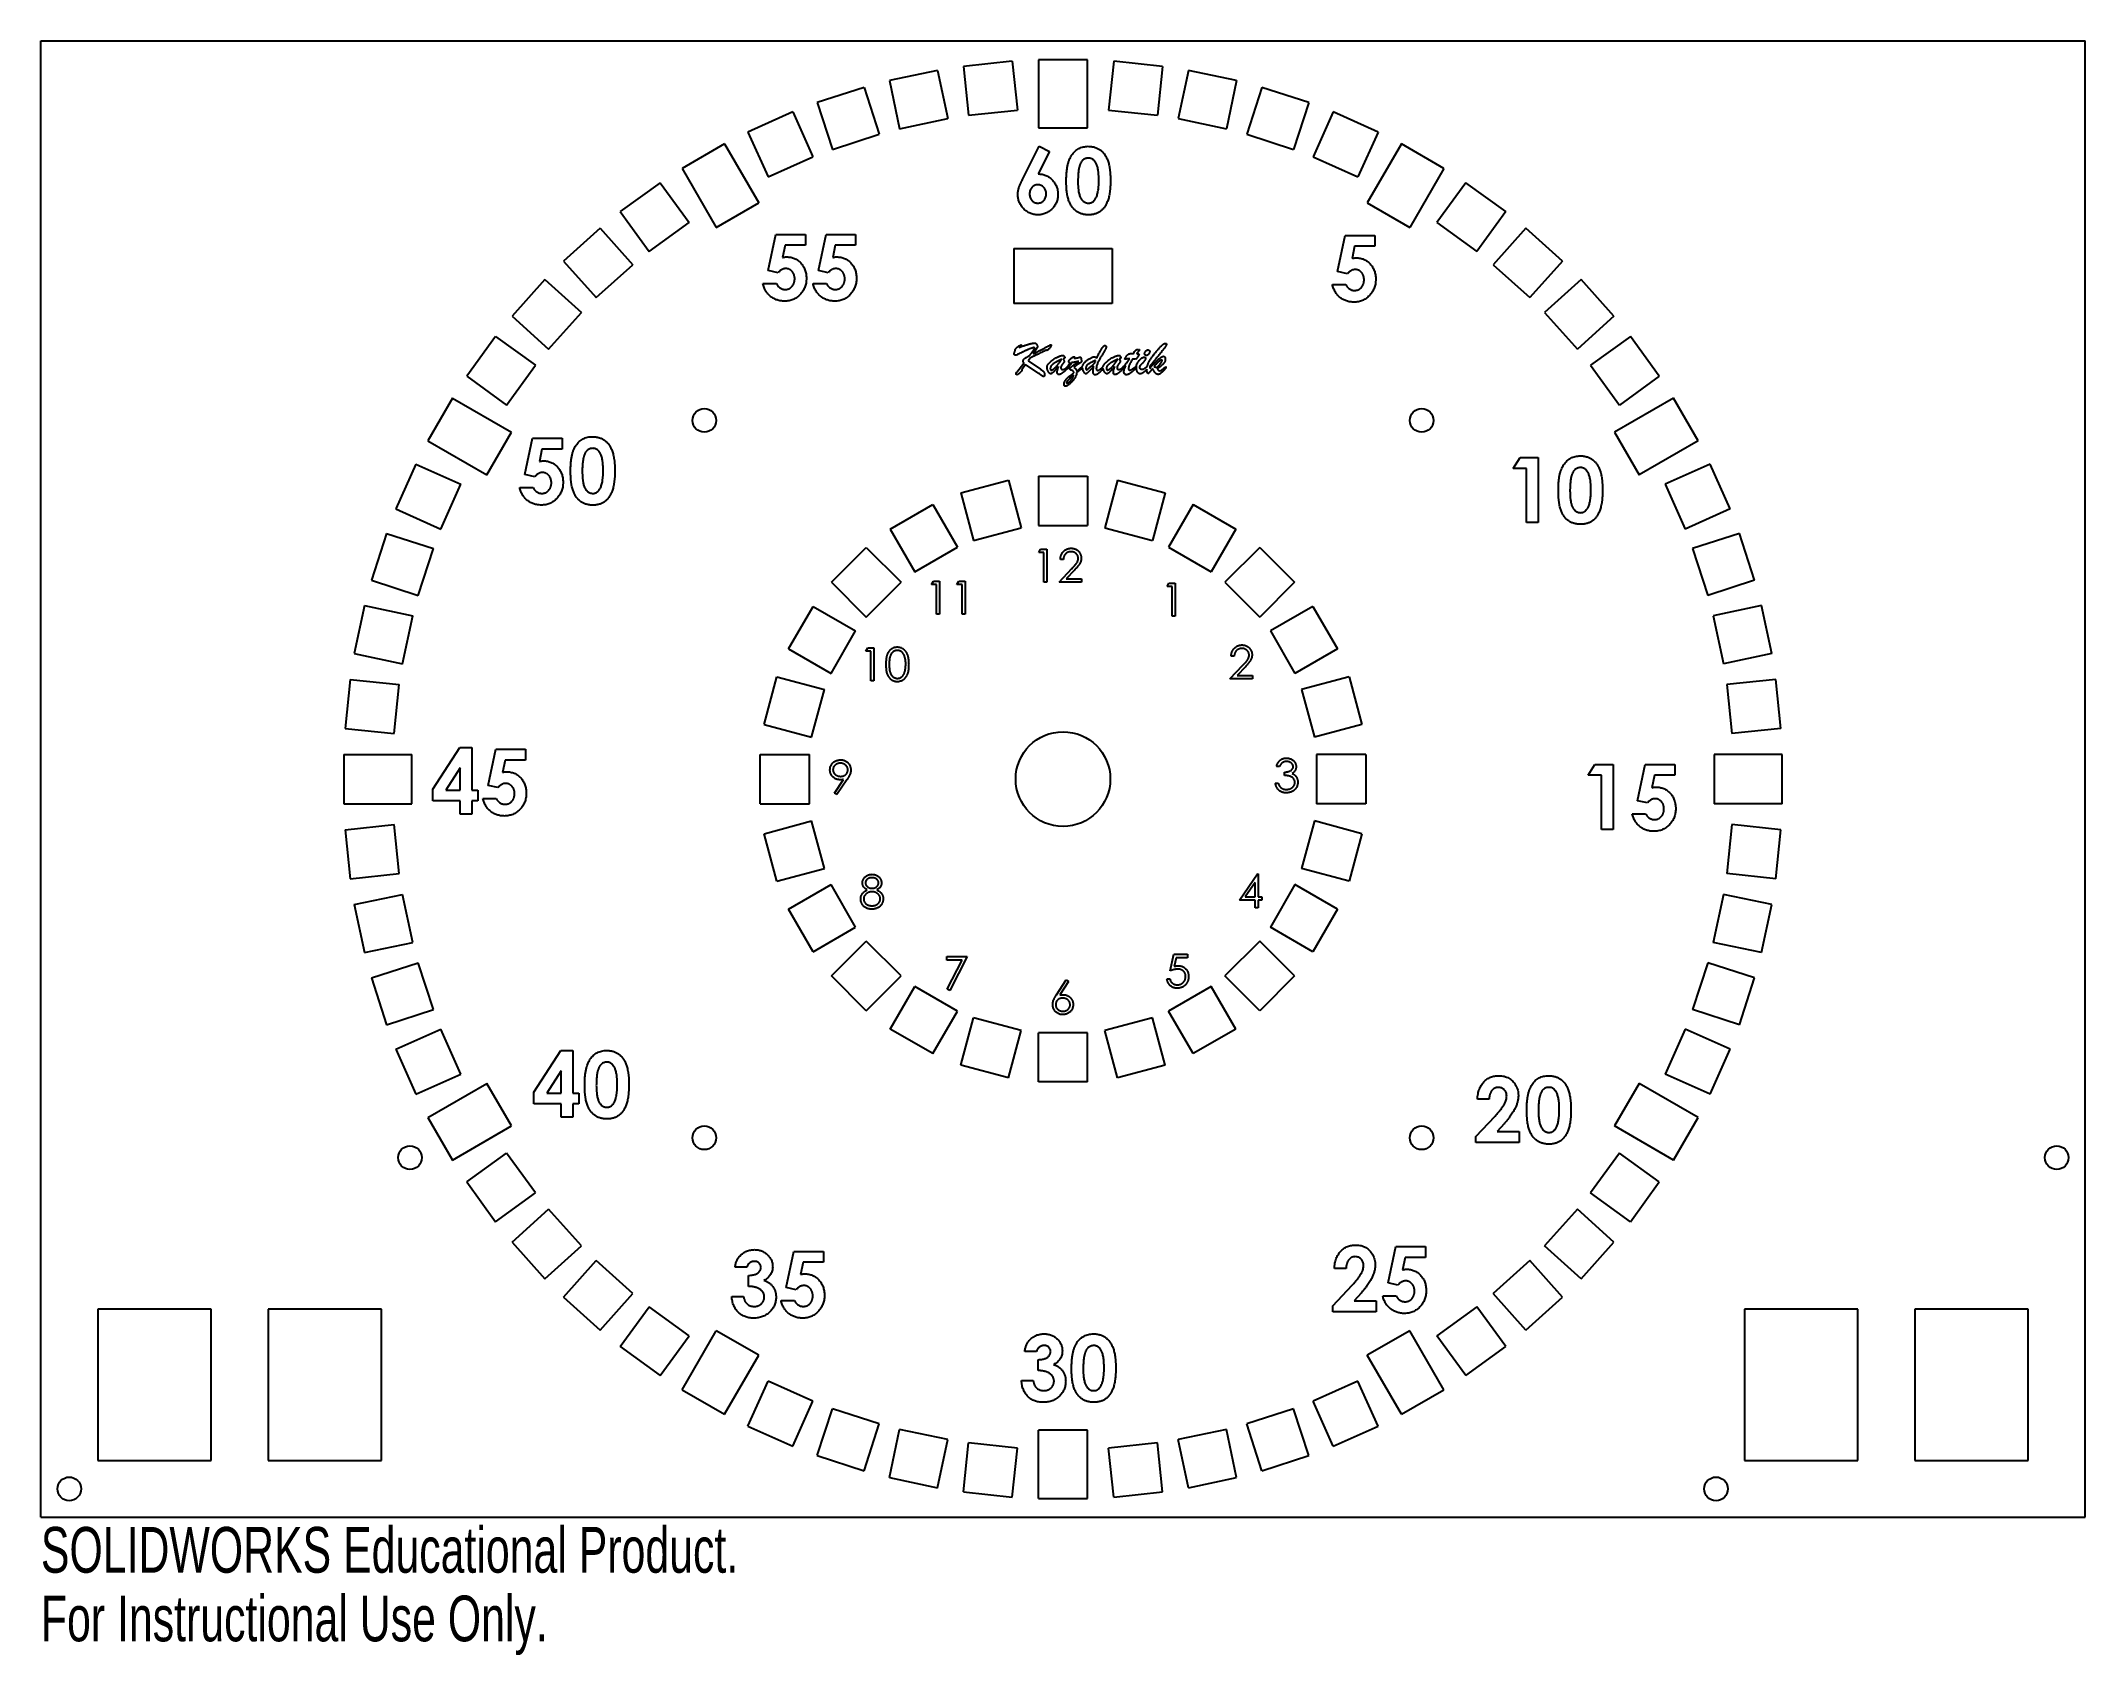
# Model space of a CAD drawing. Header units: millimetres. Extents: x 0 to 216, y -15 to 156.
import ezdxf

# ---------------------------------------------------------------- set-up
doc = ezdxf.new("R2010")
doc.units = ezdxf.units.MM
doc.styles.add('SLDTEXTSTYLE0', font='TXT', dxfattribs={"width": 0.7})

msp = doc.modelspace()

# ---------------------------------------------------------------- texts
at = {"color": 7, "linetype": 'Continuous', "char_height": 4.8336, "attachment_point": 1, "style": 'SLDTEXTSTYLE0'}
for s, insert in [('SOLIDWORKS Educational Product.', (0, -1.02)), ('For Instructional Use Only.', (0, -8.27))]:
    msp.add_mtext(s, dxfattribs=dict(at, insert=insert))

# ---------------------------------------------------------------- linework, layer by layer
at = {"color": 7, "linetype": 'Continuous', "lineweight": 25}
for p, q in [((0, 0), (0, 156)), ((0, 156), (216, 156)), ((216, 0), (216, 156)), ((102.64, 153.86), (97.47, 153.31)), ((102.64, 153.86), (103.19, 148.68)), ((110.6, 154), (105.4, 154)), ((105.4, 154), (105.4, 146.8)), ((110.6, 146.8), (110.6, 154)), ((113.36, 153.86), (112.81, 148.68)), ((118.53, 153.31), (113.36, 153.86)), ((94.74, 152.88), (89.66, 151.8)), ((89.66, 151.8), (90.74, 146.71)), ((94.74, 152.88), (95.82, 147.79)), ((97.47, 153.31), (98.01, 148.14)), ((118.53, 153.31), (117.99, 148.14)), ((121.26, 152.88), (120.18, 147.79)), ((126.34, 151.8), (121.26, 152.88)), ((126.34, 151.8), (125.26, 146.71)), ((86.99, 151.08), (82.04, 149.48)), ((82.04, 149.48), (83.65, 144.53)), ((86.99, 151.08), (88.59, 146.14)), ((129.01, 151.08), (127.41, 146.14)), ((133.96, 149.48), (129.01, 151.08)), ((133.96, 149.48), (132.35, 144.53)), ((79.46, 148.49), (74.71, 146.37)), ((79.46, 148.49), (81.58, 143.74)), ((90.74, 146.71), (95.82, 147.79)), ((98.01, 148.14), (103.19, 148.68)), ((112.81, 148.68), (117.99, 148.14)), ((120.18, 147.79), (125.26, 146.71)), ((136.54, 148.49), (134.42, 143.74)), ((141.29, 146.37), (136.54, 148.49)), ((72.25, 145.12), (67.75, 142.52)), ((72.25, 145.12), (75.85, 138.88)), ((74.71, 146.37), (76.83, 141.62)), ((83.65, 144.53), (88.59, 146.14)), ((103.75, 141.42), (105.49, 144.86)), ((105.4, 146.8), (110.6, 146.8)), ((105.49, 144.86), (106.59, 144.3)), ((127.41, 146.14), (132.35, 144.53)), ((141.29, 146.37), (139.17, 141.62)), ((143.75, 145.12), (140.15, 138.88)), ((148.25, 142.52), (143.75, 145.12)), ((76.83, 141.62), (81.58, 143.74)), ((106.59, 144.3), (105.39, 141.95)), ((134.42, 143.74), (139.17, 141.62)), ((65.43, 141.01), (61.22, 137.96)), ((65.43, 141.01), (68.49, 136.81)), ((67.75, 142.52), (71.35, 136.28)), ((148.25, 142.52), (144.65, 136.28)), ((150.57, 141.01), (147.51, 136.81)), ((154.78, 137.96), (150.57, 141.01)), ((71.35, 136.28), (75.85, 138.88)), ((140.15, 138.88), (144.65, 136.28)), ((59.08, 136.22), (55.21, 132.74)), ((59.08, 136.22), (62.56, 132.35)), ((61.22, 137.96), (64.28, 133.75)), ((64.28, 133.75), (68.49, 136.81)), ((147.51, 136.81), (151.72, 133.75)), ((154.78, 137.96), (151.72, 133.75)), ((156.92, 136.22), (153.44, 132.35)), ((160.79, 132.74), (156.92, 136.22)), ((76.86, 131.74), (77.67, 135.56)), ((77.67, 135.56), (80.8, 135.56)), ((78.64, 134.41), (78.37, 133.11)), ((80.8, 134.41), (78.64, 134.41)), ((80.8, 135.56), (80.8, 134.41)), ((82.15, 131.74), (82.96, 135.56)), ((82.96, 135.56), (86.09, 135.56)), ((83.94, 134.41), (83.67, 133.11)), ((86.09, 134.41), (83.94, 134.41)), ((86.09, 135.56), (86.09, 134.41)), ((102.8, 134.05), (113.2, 134.05)), ((102.8, 134.05), (102.8, 128.25)), ((113.2, 134.05), (113.2, 128.25)), ((137.02, 131.64), (137.83, 135.45)), ((137.83, 135.45), (140.96, 135.45)), ((138.81, 134.31), (138.54, 133.01)), ((140.96, 134.31), (138.81, 134.31)), ((140.96, 135.45), (140.96, 134.31)), ((55.21, 132.74), (58.69, 128.87)), ((58.69, 128.87), (62.56, 132.35)), ((153.44, 132.35), (157.31, 128.87)), ((160.79, 132.74), (157.31, 128.87)), ((53.26, 130.79), (49.78, 126.92)), ((53.26, 130.79), (57.13, 127.31)), ((76.3, 130.35), (77.71, 130.35)), ((77.9, 131.5), (76.86, 131.74)), ((81.59, 130.35), (83, 130.35)), ((83.19, 131.5), (82.15, 131.74)), ((136.46, 130.25), (137.87, 130.25)), ((138.06, 131.4), (137.02, 131.64)), ((162.74, 130.79), (158.87, 127.31)), ((166.22, 126.92), (162.74, 130.79)), ((113.2, 128.25), (102.8, 128.25)), ((49.78, 126.92), (53.65, 123.44)), ((53.65, 123.44), (57.13, 127.31)), ((158.87, 127.31), (162.35, 123.44)), ((166.22, 126.92), (162.35, 123.44)), ((48.04, 124.78), (44.99, 120.57)), ((48.04, 124.78), (52.25, 121.72)), ((105.25, 123.55), (104.85, 122.93)), ((167.96, 124.78), (163.75, 121.72)), ((171.01, 120.57), (167.96, 124.78)), ((49.19, 117.51), (52.25, 121.72)), ((103.11, 121), (103.86, 121.95)), ((104.05, 121.79), (103.64, 121.24)), ((105.43, 120.86), (104.05, 121.79)), ((104.56, 122.52), (104.33, 122.18)), ((104.33, 122.18), (105.63, 121.3)), ((108.47, 121.57), (108.47, 121.59)), ((108.47, 121.4), (108.47, 121.41)), ((110.07, 121.44), (109.44, 120.95)), ((109.45, 121.11), (110.07, 121.62)), ((114.37, 121.55), (114.37, 121.61)), ((114.44, 121.49), (114.44, 121.45)), ((115.32, 122.96), (115.43, 122.96)), ((115.74, 121.63), (115.74, 121.46)), ((117.16, 121.64), (117.16, 121.4)), ((118.88, 121.6), (118.88, 121.43)), ((163.75, 121.72), (166.81, 117.51)), ((44.99, 120.57), (49.19, 117.51)), ((171.01, 120.57), (166.81, 117.51)), ((43.48, 118.25), (40.88, 113.75)), ((43.48, 118.25), (49.72, 114.65)), ((172.52, 118.25), (166.28, 114.65)), ((175.12, 113.75), (172.52, 118.25)), ((47.12, 110.15), (49.72, 114.65)), ((166.28, 114.65), (168.88, 110.15)), ((40.88, 113.75), (47.12, 110.15)), ((51.15, 110.19), (51.96, 114.01)), ((51.96, 114.01), (55.09, 114.01)), ((52.93, 112.86), (52.67, 111.56)), ((55.09, 112.86), (52.93, 112.86)), ((55.09, 114.01), (55.09, 112.86)), ((175.12, 113.75), (168.88, 110.15)), ((39.63, 111.29), (37.51, 106.54)), ((39.63, 111.29), (44.38, 109.17)), ((52.19, 109.95), (51.15, 110.19)), ((155.58, 110.83), (156.31, 111.97)), ((156.99, 110.83), (155.58, 110.83)), ((156.31, 111.97), (158.22, 111.97)), ((156.99, 105.1), (156.99, 110.83)), ((158.22, 111.97), (158.22, 105.1)), ((176.37, 111.29), (171.62, 109.17)), ((178.49, 106.54), (176.37, 111.29)), ((42.26, 104.42), (44.38, 109.17)), ((50.59, 108.8), (52, 108.8)), ((97.21, 108.24), (102.23, 109.58)), ((97.21, 108.24), (98.55, 103.21)), ((102.23, 109.58), (103.58, 104.56)), ((105.4, 110), (105.4, 104.8)), ((105.4, 110), (110.6, 110)), ((110.6, 110), (110.6, 104.8)), ((113.77, 109.58), (112.42, 104.56)), ((113.77, 109.58), (118.79, 108.24)), ((118.79, 108.24), (117.45, 103.21)), ((171.62, 109.17), (173.74, 104.42)), ((37.51, 106.54), (42.26, 104.42)), ((89.75, 104.41), (94.25, 107.01)), ((94.25, 107.01), (96.85, 102.51)), ((121.75, 107.01), (119.15, 102.51)), ((121.75, 107.01), (126.25, 104.41)), ((178.49, 106.54), (173.74, 104.42)), ((36.52, 103.96), (34.92, 99.01)), ((36.52, 103.96), (41.47, 102.35)), ((89.75, 104.41), (92.35, 99.91)), ((98.55, 103.21), (103.58, 104.56)), ((105.4, 104.8), (110.6, 104.8)), ((112.42, 104.56), (117.45, 103.21)), ((126.25, 104.41), (123.65, 99.91)), ((158.22, 105.1), (156.99, 105.1)), ((179.48, 103.96), (174.53, 102.35)), ((181.08, 99.01), (179.48, 103.96)), ((39.86, 97.41), (41.47, 102.35)), ((83.53, 98.79), (87.21, 102.47)), ((87.21, 102.47), (90.89, 98.79)), ((92.35, 99.91), (96.85, 102.51)), ((105.44, 101.94), (105.64, 102.3)), ((105.98, 101.94), (105.44, 101.94)), ((105.64, 102.3), (106.29, 102.3)), ((105.98, 98.8), (105.98, 101.94)), ((106.29, 102.3), (106.29, 98.8)), ((119.15, 102.51), (123.65, 99.91)), ((128.79, 102.47), (125.11, 98.79)), ((128.79, 102.47), (132.47, 98.79)), ((174.53, 102.35), (176.14, 97.41)), ((107.59, 98.8), (108.95, 100.25)), ((108.04, 101.22), (107.73, 101.22)), ((109.22, 100.09), (108.34, 99.16)), ((34.92, 99.01), (39.86, 97.41)), ((83.53, 98.79), (87.21, 95.11)), ((87.21, 95.11), (90.89, 98.79)), ((94.1, 98.55), (94.31, 98.91)), ((94.64, 98.55), (94.1, 98.55)), ((94.31, 98.91), (94.95, 98.91)), ((94.64, 95.41), (94.64, 98.55)), ((94.95, 98.91), (94.95, 95.41)), ((96.79, 98.55), (97, 98.91)), ((97.33, 98.55), (96.79, 98.55)), ((97, 98.91), (97.65, 98.91)), ((97.33, 95.41), (97.33, 98.55)), ((97.65, 98.91), (97.65, 95.41)), ((106.29, 98.8), (105.98, 98.8)), ((109.97, 98.8), (107.59, 98.8)), ((108.34, 99.16), (109.97, 99.16)), ((109.97, 99.16), (109.97, 98.8)), ((118.99, 98.35), (119.2, 98.71)), ((119.53, 98.35), (118.99, 98.35)), ((119.2, 98.71), (119.85, 98.71)), ((119.53, 95.21), (119.53, 98.35)), ((119.85, 98.71), (119.85, 95.21)), ((125.11, 98.79), (128.79, 95.11)), ((132.47, 98.79), (128.79, 95.11)), ((181.08, 99.01), (176.14, 97.41)), ((34.2, 96.34), (33.12, 91.26)), ((34.2, 96.34), (39.29, 95.26)), ((38.21, 90.18), (39.29, 95.26)), ((78.99, 91.75), (81.59, 96.25)), ((81.59, 96.25), (86.09, 93.65)), ((94.95, 95.41), (94.64, 95.41)), ((97.65, 95.41), (97.33, 95.41)), ((119.85, 95.21), (119.53, 95.21)), ((134.41, 96.25), (129.91, 93.65)), ((134.41, 96.25), (137.01, 91.75)), ((181.8, 96.34), (176.71, 95.26)), ((176.71, 95.26), (177.79, 90.18)), ((182.88, 91.26), (181.8, 96.34)), ((83.49, 89.15), (86.09, 93.65)), ((129.91, 93.65), (132.51, 89.15)), ((33.12, 91.26), (38.21, 90.18)), ((78.99, 91.75), (83.49, 89.15)), ((87.16, 91.51), (87.37, 91.87)), ((87.7, 91.51), (87.16, 91.51)), ((87.37, 91.87), (88.02, 91.87)), ((87.7, 88.37), (87.7, 91.51)), ((88.02, 91.87), (88.02, 88.37)), ((126.09, 91), (125.78, 91)), ((137.01, 91.75), (132.51, 89.15)), ((182.88, 91.26), (177.79, 90.18)), ((76.42, 83.77), (77.76, 88.79)), ((77.76, 88.79), (82.79, 87.45)), ((125.64, 88.58), (127, 90.03)), ((128.02, 88.58), (125.64, 88.58)), ((127.27, 89.87), (126.39, 88.94)), ((126.39, 88.94), (128.02, 88.94)), ((128.02, 88.94), (128.02, 88.58)), ((138.24, 88.79), (133.21, 87.45)), ((138.24, 88.79), (139.58, 83.77)), ((32.69, 88.53), (32.14, 83.36)), ((32.69, 88.53), (37.86, 87.99)), ((37.32, 82.81), (37.86, 87.99)), ((81.44, 82.42), (82.79, 87.45)), ((88.02, 88.37), (87.7, 88.37)), ((133.21, 87.45), (134.56, 82.42)), ((183.31, 88.53), (178.14, 87.99)), ((178.14, 87.99), (178.68, 82.81)), ((183.86, 83.36), (183.31, 88.53)), ((32.14, 83.36), (37.32, 82.81)), ((76.42, 83.77), (81.44, 82.42)), ((139.58, 83.77), (134.56, 82.42)), ((183.86, 83.36), (178.68, 82.81)), ((32, 80.6), (39.2, 80.6)), ((32, 80.6), (32, 75.4)), ((39.2, 75.4), (39.2, 80.6)), ((41.41, 76.94), (44.27, 81.34)), ((44.27, 81.34), (45.55, 81.34)), ((45.55, 81.34), (45.55, 76.84)), ((47.26, 77.34), (48.07, 81.16)), ((48.07, 81.16), (51.2, 81.16)), ((49.05, 80.01), (48.78, 78.71)), ((51.2, 80.01), (49.05, 80.01)), ((51.2, 81.16), (51.2, 80.01)), ((76, 80.6), (81.2, 80.6)), ((76, 75.4), (76, 80.6)), ((81.2, 75.4), (81.2, 80.6)), ((140, 80.6), (134.8, 80.6)), ((134.8, 80.6), (134.8, 75.4)), ((140, 80.6), (140, 75.4)), ((176.8, 80.6), (176.8, 75.4)), ((184, 80.6), (176.8, 80.6)), ((184, 75.4), (184, 80.6)), ((44.32, 79.18), (42.8, 76.84)), ((44.32, 76.84), (44.32, 79.18)), ((83.85, 76.53), (84.82, 77.96)), ((85.17, 77.93), (84.1, 76.36)), ((130.88, 79.33), (130.57, 79.33)), ((131.42, 78.38), (131.42, 78.74)), ((163.48, 78.4), (164.21, 79.54)), ((164.89, 78.4), (163.48, 78.4)), ((164.21, 79.54), (166.12, 79.54)), ((164.89, 72.66), (164.89, 78.4)), ((166.12, 79.54), (166.12, 72.66)), ((168.71, 75.72), (169.52, 79.54)), ((169.52, 79.54), (172.65, 79.54)), ((170.5, 78.4), (170.23, 77.09)), ((172.65, 78.4), (170.5, 78.4)), ((172.65, 79.54), (172.65, 78.4)), ((41.41, 75.69), (41.41, 76.94)), ((44.32, 75.69), (41.41, 75.69)), ((42.8, 76.84), (44.32, 76.84)), ((44.32, 74.28), (44.32, 75.69)), ((45.55, 76.84), (46.17, 76.84)), ((45.55, 75.69), (45.55, 74.28)), ((46.17, 75.69), (45.55, 75.69)), ((46.17, 76.84), (46.17, 75.69)), ((46.7, 75.96), (48.11, 75.96)), ((48.3, 77.1), (47.26, 77.34)), ((84.1, 76.36), (83.85, 76.53)), ((130.43, 77.58), (130.75, 77.58)), ((169.75, 75.49), (168.71, 75.72)), ((32, 75.4), (39.2, 75.4)), ((45.55, 74.28), (44.32, 74.28)), ((76, 75.4), (81.2, 75.4)), ((76.42, 72.23), (81.44, 73.58)), ((82.79, 68.55), (81.44, 73.58)), ((134.56, 73.58), (133.21, 68.55)), ((139.58, 72.23), (134.56, 73.58)), ((140, 75.4), (134.8, 75.4)), ((168.15, 74.34), (169.56, 74.34)), ((184, 75.4), (176.8, 75.4)), ((32.14, 72.64), (37.32, 73.19)), ((32.14, 72.64), (32.69, 67.47)), ((37.86, 68.01), (37.32, 73.19)), ((77.76, 67.21), (76.42, 72.23)), ((139.58, 72.23), (138.24, 67.21)), ((166.12, 72.66), (164.89, 72.66)), ((178.68, 73.19), (178.14, 68.01)), ((183.86, 72.64), (178.68, 73.19)), ((183.31, 67.47), (183.86, 72.64)), ((32.69, 67.47), (37.86, 68.01)), ((77.76, 67.21), (82.79, 68.55)), ((126.64, 65.2), (128.55, 67.98)), ((128.3, 67.08), (127.26, 65.56)), ((128.3, 65.56), (128.3, 67.08)), ((128.55, 67.98), (128.62, 67.98)), ((128.62, 67.98), (128.62, 65.56)), ((138.24, 67.21), (133.21, 68.55)), ((183.31, 67.47), (178.14, 68.01)), ((33.12, 64.74), (38.21, 65.82)), ((39.29, 60.74), (38.21, 65.82)), ((78.99, 64.25), (83.49, 66.85)), ((86.09, 62.35), (83.49, 66.85)), ((128.3, 65.2), (126.64, 65.2)), ((127.26, 65.56), (128.3, 65.56)), ((128.3, 64.39), (128.3, 65.2)), ((128.62, 65.56), (129.02, 65.56)), ((128.62, 65.2), (128.62, 64.39)), ((129.02, 65.2), (128.62, 65.2)), ((129.02, 65.56), (129.02, 65.2)), ((132.51, 66.85), (129.91, 62.35)), ((137.01, 64.25), (132.51, 66.85)), ((177.79, 65.82), (176.71, 60.74)), ((182.88, 64.74), (177.79, 65.82)), ((33.12, 64.74), (34.2, 59.66)), ((81.59, 59.75), (78.99, 64.25)), ((128.62, 64.39), (128.3, 64.39)), ((137.01, 64.25), (134.41, 59.75)), ((181.8, 59.66), (182.88, 64.74)), ((34.2, 59.66), (39.29, 60.74)), ((81.59, 59.75), (86.09, 62.35)), ((83.53, 57.21), (87.21, 60.89)), ((90.89, 57.21), (87.21, 60.89)), ((128.79, 60.89), (125.11, 57.21)), ((132.47, 57.21), (128.79, 60.89)), ((134.41, 59.75), (129.91, 62.35)), ((181.8, 59.66), (176.71, 60.74)), ((34.92, 56.99), (39.86, 58.59)), ((41.47, 53.65), (39.86, 58.59)), ((95.72, 59.24), (97.87, 59.24)), ((95.72, 58.88), (95.72, 59.24)), ((97.34, 58.88), (95.72, 58.88)), ((95.76, 55.8), (97.34, 58.88)), ((97.87, 59.24), (96.03, 55.65)), ((119.34, 57.74), (119.7, 59.49)), ((119.7, 59.49), (121.14, 59.49)), ((119.95, 59.13), (119.76, 58.21)), ((121.14, 59.13), (119.95, 59.13)), ((121.14, 59.49), (121.14, 59.13)), ((176.14, 58.59), (174.53, 53.65)), ((181.08, 56.99), (176.14, 58.59)), ((34.92, 56.99), (36.52, 52.04)), ((87.21, 53.53), (83.53, 57.21)), ((87.21, 53.53), (90.89, 57.21)), ((107.31, 55.19), (108.35, 56.79)), ((108.59, 56.6), (107.67, 55.19)), ((108.35, 56.79), (108.59, 56.6)), ((118.98, 56.89), (119.3, 56.89)), ((128.79, 53.53), (125.11, 57.21)), ((132.47, 57.21), (128.79, 53.53)), ((179.48, 52.04), (181.08, 56.99)), ((89.75, 51.59), (92.35, 56.09)), ((96.85, 53.49), (92.35, 56.09)), ((96.03, 55.65), (95.76, 55.8)), ((123.65, 56.09), (119.15, 53.49)), ((126.25, 51.59), (123.65, 56.09)), ((36.52, 52.04), (41.47, 53.65)), ((94.25, 48.99), (96.85, 53.49)), ((97.21, 47.76), (98.55, 52.79)), ((103.58, 51.44), (98.55, 52.79)), ((117.45, 52.79), (112.42, 51.44)), ((118.79, 47.76), (117.45, 52.79)), ((121.75, 48.99), (119.15, 53.49)), ((179.48, 52.04), (174.53, 53.65)), ((37.51, 49.46), (42.26, 51.58)), ((44.38, 46.83), (42.26, 51.58)), ((94.25, 48.99), (89.75, 51.59)), ((102.23, 46.42), (103.58, 51.44)), ((105.4, 46), (105.4, 51.2)), ((110.6, 51.2), (105.4, 51.2)), ((110.6, 46), (110.6, 51.2)), ((113.77, 46.42), (112.42, 51.44)), ((126.25, 51.59), (121.75, 48.99)), ((173.74, 51.58), (171.62, 46.83)), ((178.49, 49.46), (173.74, 51.58)), ((37.51, 49.46), (39.63, 44.71)), ((52.08, 44.93), (54.94, 49.33)), ((54.94, 49.33), (56.22, 49.33)), ((56.22, 49.33), (56.22, 44.83)), ((102.23, 46.42), (97.21, 47.76)), ((118.79, 47.76), (113.77, 46.42)), ((176.37, 44.71), (178.49, 49.46)), ((39.63, 44.71), (44.38, 46.83)), ((40.88, 42.25), (47.12, 45.85)), ((49.72, 41.35), (47.12, 45.85)), ((54.99, 47.17), (53.47, 44.83)), ((54.99, 44.83), (54.99, 47.17)), ((110.6, 46), (105.4, 46)), ((168.88, 45.85), (166.28, 41.35)), ((175.12, 42.25), (168.88, 45.85)), ((176.37, 44.71), (171.62, 46.83)), ((52.08, 43.68), (52.08, 44.93)), ((54.99, 43.68), (52.08, 43.68)), ((53.47, 44.83), (54.99, 44.83)), ((54.99, 42.27), (54.99, 43.68)), ((56.22, 44.83), (56.84, 44.83)), ((56.22, 43.68), (56.22, 42.27)), ((56.84, 43.68), (56.22, 43.68)), ((56.84, 44.83), (56.84, 43.68)), ((153.03, 44.19), (151.8, 44.19)), ((40.88, 42.25), (43.48, 37.75)), ((43.48, 37.75), (49.72, 41.35)), ((56.22, 42.27), (54.99, 42.27)), ((151.62, 40.23), (153.66, 42.4)), ((154.61, 41.58), (153.89, 40.75)), ((172.52, 37.75), (166.28, 41.35)), ((172.52, 37.75), (175.12, 42.25)), ((151.62, 39.61), (151.62, 40.23)), ((156.21, 39.61), (151.62, 39.61)), ((153.89, 40.75), (156.21, 40.75)), ((156.21, 40.75), (156.21, 39.61)), ((44.99, 35.43), (49.19, 38.49)), ((52.25, 34.28), (49.19, 38.49)), ((166.81, 38.49), (163.75, 34.28)), ((171.01, 35.43), (166.81, 38.49)), ((44.99, 35.43), (48.04, 31.22)), ((167.96, 31.22), (171.01, 35.43)), ((48.04, 31.22), (52.25, 34.28)), ((49.78, 29.08), (53.65, 32.56)), ((57.13, 28.69), (53.65, 32.56)), ((162.35, 32.56), (158.87, 28.69)), ((166.22, 29.08), (162.35, 32.56)), ((167.96, 31.22), (163.75, 34.28)), ((49.78, 29.08), (53.26, 25.21)), ((53.26, 25.21), (57.13, 28.69)), ((78.76, 24.29), (79.57, 28.1)), ((79.57, 28.1), (82.7, 28.1)), ((82.7, 28.1), (82.7, 26.96)), ((142.35, 24.78), (143.16, 28.6)), ((143.16, 28.6), (146.29, 28.6)), ((146.29, 28.6), (146.29, 27.45)), ((162.74, 25.21), (158.87, 28.69)), ((162.74, 25.21), (166.22, 29.08)), ((55.21, 23.26), (58.69, 27.13)), ((62.56, 23.65), (58.69, 27.13)), ((74.59, 26.43), (73.36, 26.43)), ((80.55, 26.96), (80.28, 25.66)), ((82.7, 26.96), (80.55, 26.96)), ((137.91, 26.3), (136.68, 26.3)), ((144.14, 27.45), (143.87, 26.15)), ((146.29, 27.45), (144.14, 27.45)), ((157.31, 27.13), (153.44, 23.65)), ((160.79, 23.26), (157.31, 27.13)), ((74.77, 24.4), (74.77, 25.55)), ((79.8, 24.05), (78.76, 24.29)), ((136.5, 22.34), (138.54, 24.51)), ((143.39, 24.54), (142.35, 24.78)), ((18, 22), (6, 22)), ((6, 22), (6, 6)), ((18, 6), (18, 22)), ((36, 22), (24, 22)), ((24, 22), (24, 6)), ((36, 6), (36, 22)), ((55.21, 23.26), (59.08, 19.78)), ((59.08, 19.78), (62.56, 23.65)), ((61.22, 18.04), (64.28, 22.25)), ((68.49, 19.19), (64.28, 22.25)), ((73, 23.34), (74.24, 23.34)), ((78.21, 22.9), (79.62, 22.9)), ((136.5, 21.72), (136.5, 22.34)), ((141.09, 21.72), (136.5, 21.72)), ((139.49, 23.69), (138.77, 22.86)), ((138.77, 22.86), (141.09, 22.86)), ((141.09, 22.86), (141.09, 21.72)), ((141.79, 23.39), (143.2, 23.39)), ((151.72, 22.25), (147.51, 19.19)), ((154.78, 18.04), (151.72, 22.25)), ((156.92, 19.78), (153.44, 23.65)), ((156.92, 19.78), (160.79, 23.26)), ((192, 22), (180, 22)), ((180, 22), (180, 6)), ((192, 6), (192, 22)), ((210, 22), (198, 22)), ((198, 22), (198, 6)), ((210, 6), (210, 22)), ((67.75, 13.48), (71.35, 19.72)), ((75.85, 17.12), (71.35, 19.72)), ((144.65, 19.72), (140.15, 17.12)), ((148.25, 13.48), (144.65, 19.72)), ((61.22, 18.04), (65.43, 14.99)), ((65.43, 14.99), (68.49, 19.19)), ((105.2, 17.53), (103.96, 17.53)), ((150.57, 14.99), (147.51, 19.19)), ((150.57, 14.99), (154.78, 18.04)), ((72.25, 10.88), (75.85, 17.12)), ((105.37, 15.5), (105.37, 16.65)), ((143.75, 10.88), (140.15, 17.12)), ((67.75, 13.48), (72.25, 10.88)), ((74.71, 9.63), (76.83, 14.38)), ((81.58, 12.26), (76.83, 14.38)), ((103.61, 14.44), (104.85, 14.44)), ((139.17, 14.38), (134.42, 12.26)), ((141.29, 9.63), (139.17, 14.38)), ((143.75, 10.88), (148.25, 13.48)), ((79.46, 7.51), (81.58, 12.26)), ((82.04, 6.52), (83.65, 11.47)), ((88.59, 9.86), (83.65, 11.47)), ((132.35, 11.47), (127.41, 9.86)), ((133.96, 6.52), (132.35, 11.47)), ((136.54, 7.51), (134.42, 12.26)), ((74.71, 9.63), (79.46, 7.51)), ((86.99, 4.92), (88.59, 9.86)), ((89.66, 4.2), (90.74, 9.29)), ((95.82, 8.21), (90.74, 9.29)), ((110.6, 9.2), (105.4, 9.2)), ((105.4, 2), (105.4, 9.2)), ((110.6, 2), (110.6, 9.2)), ((125.26, 9.29), (120.18, 8.21)), ((126.34, 4.2), (125.26, 9.29)), ((129.01, 4.92), (127.41, 9.86)), ((136.54, 7.51), (141.29, 9.63)), ((82.04, 6.52), (86.99, 4.92)), ((94.74, 3.12), (95.82, 8.21)), ((97.47, 2.69), (98.01, 7.86)), ((103.19, 7.32), (98.01, 7.86)), ((102.64, 2.14), (103.19, 7.32)), ((117.99, 7.86), (112.81, 7.32)), ((113.36, 2.14), (112.81, 7.32)), ((118.53, 2.69), (117.99, 7.86)), ((121.26, 3.12), (120.18, 8.21)), ((129.01, 4.92), (133.96, 6.52)), ((6, 6), (18, 6)), ((24, 6), (36, 6)), ((180, 6), (192, 6)), ((198, 6), (210, 6)), ((89.66, 4.2), (94.74, 3.12)), ((97.47, 2.69), (102.64, 2.14)), ((113.36, 2.14), (118.53, 2.69)), ((121.26, 3.12), (126.34, 4.2)), ((0, 0), (216, 0)), ((105.4, 2), (110.6, 2))]:
    msp.add_line(p, q, dxfattribs=at)
for centre, radius in [((70.1, 115.9), 1.25), ((145.9, 115.9), 1.25), ((108, 78), 5), ((70.1, 40.1), 1.25), ((145.9, 40.1), 1.25), ((39, 38), 1.25), ((213, 38), 1.25), ((3, 3), 1.25), ((177, 3), 1.25)]:
    msp.add_circle(centre, radius, dxfattribs=at)
for points, knots in [([(108.91, 143.92), (108.96, 143.99), (109.07, 144.14), (109.25, 144.33), (109.45, 144.49), (109.66, 144.63), (109.89, 144.73), (110.13, 144.8), (110.39, 144.85), (110.57, 144.85), (110.66, 144.86)], [0, 0, 0, 0, 0.132314, 0.2587, 0.380912, 0.500535, 0.620923, 0.742376, 0.868281, 1, 1, 1, 1]), ([(110.66, 144.86), (110.72, 144.85), (110.84, 144.85), (111.01, 144.83), (111.18, 144.81), (111.34, 144.77), (111.49, 144.71), (111.64, 144.65), (111.78, 144.57), (111.92, 144.49), (112.05, 144.39), (112.17, 144.28), (112.28, 144.15), (112.39, 144.02), (112.48, 143.87), (112.57, 143.71), (112.66, 143.54), (112.73, 143.35), (112.8, 143.15), (112.86, 142.93), (112.91, 142.7), (112.95, 142.44), (112.98, 142.17), (113, 141.87), (113.02, 141.56), (113.02, 141.35), (113.02, 141.24)], [0, 0, 0, 0, 0.036635, 0.072034, 0.106626, 0.140306, 0.173619, 0.206426, 0.239067, 0.271883, 0.30484, 0.338529, 0.372616, 0.407548, 0.443719, 0.481312, 0.520113, 0.560913, 0.604025, 0.650075, 0.699572, 0.752363, 0.808789, 0.868954, 0.932675, 1, 1, 1, 1]), ([(108.34, 141.17), (108.34, 141.32), (108.35, 141.62), (108.38, 142.04), (108.42, 142.44), (108.48, 142.8), (108.56, 143.13), (108.66, 143.42), (108.77, 143.69), (108.86, 143.84), (108.91, 143.92)], [0, 0, 0, 0, 0.161071, 0.310789, 0.449904, 0.578376, 0.696617, 0.805987, 0.906562, 1, 1, 1, 1]), ([(110.69, 143.62), (110.64, 143.62), (110.53, 143.61), (110.38, 143.57), (110.23, 143.5), (110.12, 143.43), (110.04, 143.35), (109.98, 143.28), (109.93, 143.2), (109.88, 143.12), (109.83, 143.02), (109.78, 142.91), (109.75, 142.8), (109.71, 142.67), (109.68, 142.53), (109.65, 142.38), (109.63, 142.21), (109.61, 142.03), (109.6, 141.84), (109.59, 141.62), (109.58, 141.4), (109.58, 141.24), (109.58, 141.16)], [0, 0, 0, 0, 0.0538337, 0.1055426, 0.1580542, 0.2119873, 0.2402069, 0.2697935, 0.3013431, 0.3346081, 0.3702844, 0.4080888, 0.4486813, 0.4920693, 0.5386642, 0.5903711, 0.6463878, 0.7071954, 0.7729468, 0.8436426, 0.9193084, 1, 1, 1, 1]), ([(111.78, 141.24), (111.78, 141.35), (111.78, 141.55), (111.77, 141.85), (111.74, 142.13), (111.71, 142.37), (111.67, 142.6), (111.62, 142.79), (111.56, 142.96), (111.48, 143.1), (111.4, 143.23), (111.32, 143.33), (111.23, 143.42), (111.13, 143.49), (111.03, 143.55), (110.92, 143.59), (110.81, 143.62), (110.73, 143.62), (110.69, 143.62)], [0, 0, 0, 0, 0.112115, 0.215802, 0.310203, 0.395993, 0.47341, 0.542778, 0.604548, 0.659357, 0.708764, 0.755356, 0.798687, 0.840017, 0.880203, 0.919733, 0.959049, 1, 1, 1, 1]), ([(103.23, 139.77), (103.23, 139.83), (103.23, 139.94), (103.25, 140.1), (103.28, 140.26), (103.31, 140.4), (103.35, 140.51), (103.38, 140.61), (103.43, 140.72), (103.47, 140.84), (103.53, 140.97), (103.6, 141.11), (103.67, 141.26), (103.72, 141.37), (103.75, 141.42)], [0, 0, 0, 0, 0.092538, 0.185591, 0.279552, 0.375602, 0.427617, 0.487117, 0.554199, 0.628624, 0.709688, 0.799181, 0.895357, 1, 1, 1, 1]), ([(105.33, 140.8), (105.27, 140.8), (105.15, 140.79), (104.99, 140.73), (104.84, 140.65), (104.71, 140.53), (104.6, 140.38), (104.52, 140.21), (104.47, 140.03), (104.47, 139.9), (104.46, 139.84)], [0, 0, 0, 0, 0.122718, 0.240143, 0.357362, 0.481674, 0.607866, 0.732955, 0.862144, 1, 1, 1, 1]), ([(106.23, 139.84), (106.22, 139.9), (106.22, 140.03), (106.17, 140.22), (106.09, 140.38), (105.98, 140.53), (105.84, 140.65), (105.68, 140.74), (105.51, 140.79), (105.39, 140.8), (105.33, 140.8)], [0, 0, 0, 0, 0.135404, 0.262225, 0.385849, 0.510857, 0.634977, 0.753299, 0.873932, 1, 1, 1, 1]), ([(105.39, 141.95), (105.46, 141.94), (105.6, 141.94), (105.8, 141.91), (106, 141.86), (106.19, 141.79), (106.37, 141.7), (106.54, 141.6), (106.7, 141.47), (106.86, 141.32), (107, 141.16), (107.12, 140.99), (107.23, 140.81), (107.31, 140.62), (107.38, 140.42), (107.43, 140.21), (107.46, 139.99), (107.46, 139.84), (107.46, 139.77)], [0, 0, 0, 0, 0.0633288, 0.1247364, 0.1849157, 0.2443004, 0.3038256, 0.364353, 0.4260731, 0.4897209, 0.5537559, 0.6164581, 0.6783189, 0.7403009, 0.8026563, 0.8667321, 0.9321567, 1, 1, 1, 1]), ([(110.7, 137.62), (110.63, 137.62), (110.51, 137.63), (110.34, 137.64), (110.17, 137.67), (110.01, 137.71), (109.85, 137.76), (109.7, 137.82), (109.56, 137.9), (109.43, 137.98), (109.31, 138.08), (109.19, 138.19), (109.08, 138.31), (108.97, 138.44), (108.88, 138.58), (108.79, 138.74), (108.71, 138.9), (108.63, 139.08), (108.56, 139.28), (108.5, 139.49), (108.45, 139.72), (108.41, 139.98), (108.38, 140.25), (108.36, 140.54), (108.35, 140.85), (108.34, 141.06), (108.34, 141.17)], [0, 0, 0, 0, 0.038217, 0.074867, 0.110158, 0.144454, 0.17808, 0.211171, 0.243687, 0.275872, 0.308376, 0.341263, 0.37515, 0.409655, 0.445157, 0.482073, 0.520576, 0.560554, 0.603108, 0.648689, 0.697948, 0.750768, 0.807309, 0.867656, 0.931861, 1, 1, 1, 1]), ([(109.58, 141.16), (109.58, 141.05), (109.58, 140.85), (109.59, 140.56), (109.62, 140.3), (109.65, 140.06), (109.7, 139.85), (109.75, 139.66), (109.81, 139.5), (109.88, 139.36), (109.96, 139.24), (110.05, 139.14), (110.14, 139.05), (110.24, 138.98), (110.34, 138.93), (110.45, 138.89), (110.57, 138.86), (110.65, 138.86), (110.69, 138.86)], [0, 0, 0, 0, 0.110734, 0.212341, 0.305502, 0.389835, 0.46669, 0.535262, 0.596763, 0.651066, 0.701036, 0.74786, 0.791833, 0.834284, 0.875334, 0.916035, 0.957652, 1, 1, 1, 1]), ([(113.02, 141.24), (113.02, 141.13), (113.02, 140.91), (113, 140.6), (112.98, 140.3), (112.95, 140.02), (112.91, 139.77), (112.86, 139.53), (112.8, 139.31), (112.73, 139.11), (112.65, 138.92), (112.57, 138.75), (112.48, 138.59), (112.39, 138.44), (112.28, 138.31), (112.18, 138.19), (112.06, 138.08), (111.94, 137.98), (111.81, 137.9), (111.68, 137.82), (111.53, 137.76), (111.38, 137.71), (111.22, 137.67), (111.05, 137.64), (110.88, 137.63), (110.76, 137.62), (110.7, 137.62)], [0, 0, 0, 0, 0.068491, 0.133077, 0.193829, 0.251083, 0.304401, 0.354408, 0.401295, 0.444701, 0.485692, 0.524676, 0.562307, 0.597947, 0.632474, 0.665752, 0.697985, 0.729586, 0.760825, 0.792355, 0.824313, 0.857156, 0.890927, 0.92596, 0.962061, 1, 1, 1, 1]), ([(111.44, 139.33), (111.47, 139.38), (111.53, 139.49), (111.6, 139.67), (111.65, 139.87), (111.7, 140.1), (111.74, 140.35), (111.77, 140.62), (111.78, 140.92), (111.78, 141.13), (111.78, 141.24)], [0, 0, 0, 0, 0.088871, 0.186355, 0.294078, 0.412237, 0.541778, 0.682703, 0.835096, 1, 1, 1, 1]), ([(105.36, 137.62), (105.28, 137.63), (105.13, 137.63), (104.92, 137.66), (104.71, 137.71), (104.52, 137.78), (104.33, 137.88), (104.16, 137.99), (103.99, 138.12), (103.83, 138.27), (103.69, 138.44), (103.57, 138.61), (103.46, 138.79), (103.38, 138.98), (103.31, 139.17), (103.26, 139.36), (103.23, 139.57), (103.23, 139.71), (103.23, 139.77)], [0, 0, 0, 0, 0.066486, 0.130736, 0.193287, 0.255291, 0.316538, 0.378867, 0.441877, 0.507117, 0.572271, 0.635427, 0.696817, 0.757357, 0.817265, 0.877134, 0.93802, 1, 1, 1, 1]), ([(104.46, 139.84), (104.47, 139.77), (104.47, 139.64), (104.52, 139.45), (104.6, 139.28), (104.72, 139.14), (104.85, 139.01), (105, 138.92), (105.16, 138.87), (105.28, 138.86), (105.33, 138.86)], [0, 0, 0, 0, 0.137285, 0.267028, 0.394926, 0.524335, 0.650813, 0.769267, 0.883435, 1, 1, 1, 1]), ([(105.33, 138.86), (105.39, 138.86), (105.51, 138.87), (105.68, 138.92), (105.83, 139.01), (105.97, 139.13), (106.09, 139.28), (106.17, 139.45), (106.22, 139.64), (106.22, 139.77), (106.23, 139.84)], [0, 0, 0, 0, 0.121152, 0.237601, 0.356052, 0.480525, 0.607639, 0.73343, 0.862182, 1, 1, 1, 1]), ([(107.46, 139.77), (107.46, 139.69), (107.46, 139.55), (107.43, 139.34), (107.38, 139.13), (107.31, 138.94), (107.22, 138.75), (107.12, 138.57), (106.99, 138.4), (106.85, 138.24), (106.69, 138.1), (106.52, 137.97), (106.35, 137.87), (106.17, 137.78), (105.97, 137.71), (105.78, 137.66), (105.57, 137.63), (105.43, 137.63), (105.36, 137.62)], [0, 0, 0, 0, 0.0656209, 0.1297044, 0.1920084, 0.2531654, 0.31459, 0.3765328, 0.4392867, 0.5037985, 0.568284, 0.6306289, 0.6915128, 0.7519976, 0.8123769, 0.8735769, 0.9360267, 1, 1, 1, 1]), ([(110.69, 138.86), (110.73, 138.86), (110.8, 138.86), (110.92, 138.88), (111.02, 138.92), (111.12, 138.97), (111.21, 139.04), (111.3, 139.12), (111.37, 139.22), (111.42, 139.29), (111.44, 139.33)], [0, 0, 0, 0, 0.124035, 0.242846, 0.360342, 0.479042, 0.599334, 0.725488, 0.858549, 1, 1, 1, 1]), ([(78.71, 131.94), (78.67, 131.94), (78.6, 131.94), (78.5, 131.92), (78.39, 131.88), (78.29, 131.83), (78.19, 131.77), (78.09, 131.7), (77.99, 131.6), (77.93, 131.54), (77.9, 131.5)], [0, 0, 0, 0, 0.1103603, 0.2211858, 0.3343638, 0.4529766, 0.5772343, 0.7088043, 0.8493551, 1, 1, 1, 1]), ([(78.37, 133.11), (78.41, 133.12), (78.48, 133.14), (78.59, 133.16), (78.7, 133.17), (78.77, 133.18), (78.8, 133.18)], [0, 0, 0, 0, 0.263654, 0.51998, 0.767103, 1, 1, 1, 1]), ([(79.65, 130.85), (79.65, 130.89), (79.65, 130.97), (79.64, 131.08), (79.61, 131.19), (79.58, 131.29), (79.55, 131.38), (79.5, 131.47), (79.44, 131.56), (79.38, 131.64), (79.31, 131.71), (79.23, 131.77), (79.15, 131.82), (79.07, 131.87), (78.99, 131.9), (78.9, 131.92), (78.8, 131.94), (78.74, 131.94), (78.71, 131.94)], [0, 0, 0, 0, 0.072891, 0.141883, 0.209282, 0.274623, 0.338439, 0.401305, 0.465006, 0.52832, 0.59074, 0.650981, 0.70969, 0.767212, 0.824188, 0.881767, 0.939955, 1, 1, 1, 1]), ([(78.8, 133.18), (78.87, 133.17), (79.02, 133.17), (79.23, 133.14), (79.43, 133.09), (79.62, 133.02), (79.81, 132.93), (79.98, 132.82), (80.14, 132.69), (80.29, 132.54), (80.43, 132.37), (80.55, 132.19), (80.66, 132.01), (80.74, 131.81), (80.81, 131.59), (80.85, 131.37), (80.88, 131.14), (80.88, 130.98), (80.89, 130.9)], [0, 0, 0, 0, 0.063401, 0.124976, 0.184492, 0.243474, 0.302264, 0.361384, 0.421482, 0.483455, 0.545936, 0.608143, 0.66982, 0.732332, 0.796092, 0.861643, 0.929435, 1, 1, 1, 1]), ([(84, 131.94), (83.96, 131.94), (83.89, 131.94), (83.79, 131.92), (83.69, 131.88), (83.58, 131.83), (83.48, 131.77), (83.38, 131.7), (83.28, 131.6), (83.22, 131.54), (83.19, 131.5)], [0, 0, 0, 0, 0.1103603, 0.2211858, 0.3343638, 0.4529766, 0.5772343, 0.7088043, 0.8493551, 1, 1, 1, 1]), ([(83.67, 133.11), (83.7, 133.12), (83.78, 133.14), (83.88, 133.16), (83.99, 133.17), (84.06, 133.18), (84.09, 133.18)], [0, 0, 0, 0, 0.263654, 0.51998, 0.767103, 1, 1, 1, 1]), ([(84.94, 130.85), (84.94, 130.89), (84.94, 130.97), (84.93, 131.08), (84.91, 131.19), (84.88, 131.29), (84.84, 131.38), (84.79, 131.47), (84.73, 131.56), (84.67, 131.64), (84.6, 131.71), (84.52, 131.77), (84.44, 131.82), (84.36, 131.87), (84.28, 131.9), (84.19, 131.92), (84.09, 131.94), (84.03, 131.94), (84, 131.94)], [0, 0, 0, 0, 0.0728906, 0.1418833, 0.2092821, 0.2746226, 0.3384392, 0.4013049, 0.4650062, 0.5283201, 0.5907403, 0.6509809, 0.7096903, 0.7672118, 0.824188, 0.8817668, 0.9399547, 1, 1, 1, 1]), ([(84.09, 133.18), (84.17, 133.17), (84.31, 133.17), (84.52, 133.14), (84.72, 133.09), (84.92, 133.02), (85.1, 132.93), (85.27, 132.82), (85.43, 132.69), (85.59, 132.54), (85.73, 132.37), (85.85, 132.19), (85.95, 132.01), (86.03, 131.81), (86.1, 131.59), (86.14, 131.37), (86.17, 131.14), (86.18, 130.98), (86.18, 130.9)], [0, 0, 0, 0, 0.063401, 0.124976, 0.184492, 0.243474, 0.302264, 0.361384, 0.421482, 0.483455, 0.545936, 0.608143, 0.66982, 0.732332, 0.796092, 0.861643, 0.929435, 1, 1, 1, 1]), ([(138.87, 131.84), (138.84, 131.84), (138.77, 131.83), (138.66, 131.81), (138.56, 131.78), (138.46, 131.73), (138.36, 131.66), (138.25, 131.59), (138.16, 131.5), (138.09, 131.43), (138.06, 131.4)], [0, 0, 0, 0, 0.11036, 0.221186, 0.334364, 0.452977, 0.577234, 0.708804, 0.849355, 1, 1, 1, 1]), ([(138.54, 133.01), (138.58, 133.02), (138.65, 133.04), (138.76, 133.06), (138.86, 133.07), (138.93, 133.07), (138.96, 133.07)], [0, 0, 0, 0, 0.2636542, 0.5199803, 0.7671028, 1, 1, 1, 1]), ([(139.82, 130.75), (139.81, 130.79), (139.81, 130.86), (139.8, 130.98), (139.78, 131.08), (139.75, 131.18), (139.71, 131.28), (139.66, 131.37), (139.61, 131.45), (139.54, 131.53), (139.47, 131.6), (139.4, 131.67), (139.32, 131.72), (139.24, 131.76), (139.15, 131.8), (139.06, 131.82), (138.97, 131.84), (138.9, 131.84), (138.87, 131.84)], [0, 0, 0, 0, 0.072891, 0.141883, 0.209282, 0.274623, 0.338439, 0.401305, 0.465006, 0.52832, 0.59074, 0.650981, 0.70969, 0.767212, 0.824188, 0.881767, 0.939955, 1, 1, 1, 1]), ([(138.96, 133.07), (139.04, 133.07), (139.18, 133.07), (139.39, 133.04), (139.6, 132.99), (139.79, 132.92), (139.97, 132.82), (140.14, 132.71), (140.31, 132.58), (140.46, 132.43), (140.6, 132.27), (140.72, 132.09), (140.82, 131.9), (140.9, 131.7), (140.97, 131.49), (141.02, 131.27), (141.04, 131.03), (141.05, 130.87), (141.05, 130.79)], [0, 0, 0, 0, 0.063401, 0.124976, 0.184492, 0.243474, 0.302264, 0.361384, 0.421482, 0.483455, 0.545936, 0.608143, 0.66982, 0.732332, 0.796092, 0.861643, 0.929435, 1, 1, 1, 1]), ([(78.59, 128.5), (78.52, 128.5), (78.38, 128.51), (78.17, 128.53), (77.98, 128.57), (77.79, 128.62), (77.6, 128.69), (77.43, 128.78), (77.26, 128.88), (77.11, 128.99), (76.96, 129.12), (76.82, 129.27), (76.7, 129.42), (76.59, 129.58), (76.5, 129.76), (76.42, 129.95), (76.35, 130.15), (76.32, 130.28), (76.3, 130.35)], [0, 0, 0, 0, 0.065935, 0.130037, 0.192362, 0.25382, 0.314199, 0.37467, 0.435154, 0.496479, 0.557809, 0.619031, 0.679691, 0.740961, 0.803375, 0.866818, 0.932318, 1, 1, 1, 1]), ([(77.71, 130.35), (77.74, 130.31), (77.79, 130.21), (77.88, 130.09), (77.99, 129.98), (78.11, 129.89), (78.23, 129.82), (78.37, 129.77), (78.51, 129.74), (78.61, 129.74), (78.66, 129.74)], [0, 0, 0, 0, 0.138114, 0.268408, 0.394191, 0.517092, 0.637493, 0.757004, 0.877294, 1, 1, 1, 1]), ([(80.89, 130.9), (80.88, 130.81), (80.88, 130.65), (80.85, 130.41), (80.8, 130.18), (80.72, 129.96), (80.63, 129.76), (80.51, 129.56), (80.38, 129.37), (80.22, 129.19), (80.05, 129.03), (79.87, 128.89), (79.68, 128.77), (79.47, 128.67), (79.27, 128.6), (79.05, 128.54), (78.82, 128.51), (78.66, 128.5), (78.59, 128.5)], [0, 0, 0, 0, 0.066755, 0.131728, 0.19481, 0.256899, 0.318751, 0.380351, 0.443324, 0.507463, 0.571506, 0.633361, 0.693942, 0.753929, 0.813802, 0.874524, 0.936222, 1, 1, 1, 1]), ([(78.66, 129.74), (78.69, 129.74), (78.76, 129.74), (78.86, 129.75), (78.95, 129.78), (79.04, 129.81), (79.13, 129.86), (79.21, 129.91), (79.29, 129.98), (79.36, 130.05), (79.43, 130.13), (79.49, 130.22), (79.54, 130.31), (79.58, 130.41), (79.61, 130.51), (79.63, 130.62), (79.65, 130.73), (79.65, 130.81), (79.65, 130.85)], [0, 0, 0, 0, 0.061179, 0.120371, 0.178442, 0.235934, 0.294268, 0.352654, 0.413122, 0.475586, 0.5389, 0.601869, 0.664333, 0.727647, 0.792409, 0.85912, 0.928135, 1, 1, 1, 1]), ([(83.88, 128.5), (83.81, 128.5), (83.67, 128.51), (83.46, 128.53), (83.27, 128.57), (83.08, 128.62), (82.9, 128.69), (82.72, 128.78), (82.56, 128.88), (82.4, 128.99), (82.25, 129.12), (82.12, 129.27), (81.99, 129.42), (81.89, 129.58), (81.79, 129.76), (81.71, 129.95), (81.64, 130.15), (81.61, 130.28), (81.59, 130.35)], [0, 0, 0, 0, 0.065935, 0.130037, 0.192362, 0.25382, 0.314199, 0.37467, 0.435154, 0.496479, 0.557809, 0.619031, 0.679691, 0.740961, 0.803375, 0.866818, 0.932318, 1, 1, 1, 1]), ([(83, 130.35), (83.03, 130.31), (83.08, 130.21), (83.17, 130.09), (83.28, 129.98), (83.4, 129.89), (83.53, 129.82), (83.66, 129.77), (83.8, 129.74), (83.9, 129.74), (83.95, 129.74)], [0, 0, 0, 0, 0.138114, 0.268408, 0.394191, 0.517092, 0.637493, 0.757004, 0.877294, 1, 1, 1, 1]), ([(86.18, 130.9), (86.17, 130.81), (86.17, 130.65), (86.14, 130.41), (86.09, 130.18), (86.01, 129.96), (85.92, 129.76), (85.8, 129.56), (85.67, 129.37), (85.51, 129.19), (85.34, 129.03), (85.16, 128.89), (84.97, 128.77), (84.77, 128.67), (84.56, 128.6), (84.34, 128.54), (84.11, 128.51), (83.96, 128.5), (83.88, 128.5)], [0, 0, 0, 0, 0.066755, 0.131728, 0.19481, 0.256899, 0.318751, 0.380351, 0.443324, 0.507463, 0.571506, 0.633361, 0.693942, 0.753929, 0.813802, 0.874524, 0.936222, 1, 1, 1, 1]), ([(83.95, 129.74), (83.98, 129.74), (84.05, 129.74), (84.15, 129.75), (84.24, 129.78), (84.33, 129.81), (84.42, 129.86), (84.5, 129.91), (84.58, 129.98), (84.65, 130.05), (84.72, 130.13), (84.78, 130.22), (84.83, 130.31), (84.87, 130.41), (84.9, 130.51), (84.93, 130.62), (84.94, 130.73), (84.94, 130.81), (84.94, 130.85)], [0, 0, 0, 0, 0.061179, 0.120371, 0.178442, 0.235934, 0.294268, 0.352654, 0.413122, 0.475586, 0.5389, 0.601869, 0.664333, 0.727647, 0.792409, 0.85912, 0.928135, 1, 1, 1, 1]), ([(138.75, 128.4), (138.68, 128.4), (138.54, 128.4), (138.34, 128.42), (138.14, 128.46), (137.95, 128.52), (137.77, 128.59), (137.6, 128.67), (137.43, 128.77), (137.27, 128.89), (137.12, 129.02), (136.99, 129.16), (136.87, 129.31), (136.76, 129.48), (136.67, 129.66), (136.58, 129.84), (136.52, 130.04), (136.48, 130.18), (136.46, 130.25)], [0, 0, 0, 0, 0.065935, 0.130037, 0.192362, 0.25382, 0.314199, 0.37467, 0.435154, 0.496479, 0.557809, 0.619031, 0.679691, 0.740961, 0.803375, 0.866818, 0.932318, 1, 1, 1, 1]), ([(137.87, 130.25), (137.9, 130.2), (137.95, 130.11), (138.05, 129.98), (138.15, 129.87), (138.27, 129.79), (138.4, 129.72), (138.53, 129.67), (138.67, 129.64), (138.77, 129.63), (138.82, 129.63)], [0, 0, 0, 0, 0.138114, 0.268408, 0.394191, 0.517092, 0.637493, 0.757004, 0.877294, 1, 1, 1, 1]), ([(141.05, 130.79), (141.05, 130.71), (141.04, 130.55), (141.01, 130.31), (140.96, 130.08), (140.89, 129.86), (140.79, 129.65), (140.68, 129.45), (140.54, 129.26), (140.38, 129.09), (140.21, 128.93), (140.03, 128.78), (139.84, 128.66), (139.64, 128.57), (139.43, 128.49), (139.21, 128.44), (138.98, 128.4), (138.83, 128.4), (138.75, 128.4)], [0, 0, 0, 0, 0.0667554, 0.1317279, 0.1948101, 0.2568986, 0.3187509, 0.3803513, 0.4433244, 0.5074627, 0.5715057, 0.6333613, 0.6939415, 0.7539288, 0.8138015, 0.8745236, 0.936222, 1, 1, 1, 1]), ([(138.82, 129.63), (138.85, 129.63), (138.92, 129.64), (139.02, 129.65), (139.11, 129.67), (139.2, 129.71), (139.29, 129.75), (139.37, 129.81), (139.45, 129.87), (139.53, 129.94), (139.59, 130.03), (139.65, 130.11), (139.7, 130.2), (139.74, 130.3), (139.78, 130.41), (139.8, 130.52), (139.81, 130.63), (139.81, 130.71), (139.82, 130.75)], [0, 0, 0, 0, 0.061179, 0.120371, 0.178442, 0.235934, 0.294268, 0.352654, 0.413122, 0.475586, 0.5389, 0.601869, 0.664333, 0.727647, 0.792409, 0.85912, 0.928135, 1, 1, 1, 1]), ([(102.84, 122.94), (102.84, 122.94), (102.84, 122.96), (102.85, 122.99), (102.86, 123.03), (102.88, 123.08), (102.9, 123.13), (102.91, 123.17), (102.91, 123.18)], [0, 0, 0, 0, 0.089204, 0.192548, 0.345059, 0.560254, 0.794161, 1, 1, 1, 1]), ([(102.91, 123.18), (102.92, 123.19), (102.92, 123.2), (102.92, 123.22), (102.93, 123.25), (102.94, 123.31), (102.96, 123.38), (102.99, 123.46), (103.03, 123.51), (103.07, 123.55), (103.11, 123.6), (103.16, 123.64), (103.23, 123.69), (103.3, 123.74), (103.39, 123.79), (103.45, 123.83), (103.48, 123.84)], [0, 0, 0, 0, 0.01472, 0.040311, 0.076805, 0.124214, 0.228052, 0.32802, 0.381244, 0.442615, 0.510169, 0.586612, 0.672368, 0.770056, 0.878472, 1, 1, 1, 1]), ([(104.94, 123.59), (104.93, 123.59), (104.92, 123.59), (104.89, 123.59), (104.86, 123.58), (104.82, 123.57), (104.78, 123.56), (104.74, 123.54), (104.68, 123.53), (104.63, 123.51), (104.56, 123.49), (104.5, 123.46), (104.42, 123.43), (104.35, 123.4), (104.26, 123.37), (104.18, 123.33), (104.09, 123.29), (103.96, 123.24), (103.78, 123.16), (103.56, 123.05), (103.32, 122.93), (103.16, 122.85), (103.07, 122.81)], [0, 0, 0, 0, 0.010116, 0.022957, 0.038199, 0.056687, 0.07809, 0.10232, 0.12938, 0.159394, 0.192246, 0.227363, 0.265806, 0.306536, 0.350111, 0.395986, 0.445196, 0.496566, 0.607274, 0.727952, 0.858795, 1, 1, 1, 1]), ([(103.35, 123.62), (103.41, 123.64), (103.52, 123.68), (103.69, 123.73), (103.85, 123.79), (103.99, 123.83), (104.12, 123.87), (104.24, 123.91), (104.35, 123.95), (104.47, 123.98), (104.61, 124.02), (104.76, 124.05), (104.9, 124.07), (104.98, 124.08), (105.02, 124.08)], [0, 0, 0, 0, 0.1099621, 0.2119306, 0.3064587, 0.3935471, 0.4731971, 0.5449949, 0.6092289, 0.6660333, 0.7666607, 0.8552847, 0.9332396, 1, 1, 1, 1]), ([(103.59, 123.85), (103.59, 123.85), (103.58, 123.84), (103.56, 123.83), (103.54, 123.81), (103.51, 123.79), (103.47, 123.76), (103.43, 123.72), (103.39, 123.67), (103.36, 123.64), (103.35, 123.62)], [0, 0, 0, 0, 0.024177, 0.079697, 0.167326, 0.288933, 0.435195, 0.601156, 0.788083, 1, 1, 1, 1]), ([(103.48, 123.84), (103.49, 123.85), (103.52, 123.86), (103.55, 123.87), (103.57, 123.88), (103.58, 123.87), (103.59, 123.86), (103.59, 123.86), (103.59, 123.85)], [0, 0, 0, 0, 0.337237, 0.632015, 0.749139, 0.838402, 0.912224, 1, 1, 1, 1]), ([(104.45, 122.74), (104.47, 122.77), (104.52, 122.82), (104.58, 122.91), (104.64, 122.98), (104.69, 123.05), (104.74, 123.12), (104.79, 123.18), (104.83, 123.24), (104.87, 123.29), (104.9, 123.34), (104.93, 123.38), (104.95, 123.42), (104.97, 123.45), (104.99, 123.48), (105, 123.5), (105, 123.52), (105.01, 123.53), (105.01, 123.54)], [0, 0, 0, 0, 0.112465, 0.218217, 0.316779, 0.409398, 0.4953, 0.57402, 0.646192, 0.712281, 0.770762, 0.823178, 0.868881, 0.907724, 0.94057, 0.966763, 0.986519, 1, 1, 1, 1]), ([(106.21, 123.33), (106.15, 123.29), (106.02, 123.23), (105.82, 123.13), (105.6, 123.02), (105.4, 122.92), (105.24, 122.84), (105.13, 122.79), (105.02, 122.73), (104.91, 122.68), (104.82, 122.64), (104.72, 122.59), (104.64, 122.55), (104.58, 122.53), (104.56, 122.52)], [0, 0, 0, 0, 0.111908, 0.234888, 0.369686, 0.515748, 0.589796, 0.659971, 0.726081, 0.78832, 0.847416, 0.902094, 0.952705, 1, 1, 1, 1]), ([(104.85, 122.93), (104.89, 122.95), (104.96, 122.99), (105.08, 123.04), (105.18, 123.1), (105.28, 123.15), (105.37, 123.19), (105.45, 123.24), (105.53, 123.28), (105.63, 123.33), (105.75, 123.39), (105.89, 123.47), (106.04, 123.55), (106.17, 123.62), (106.27, 123.67), (106.34, 123.7), (106.4, 123.74), (106.45, 123.77), (106.5, 123.79), (106.54, 123.81), (106.57, 123.83), (106.6, 123.84), (106.63, 123.86), (106.66, 123.87), (106.69, 123.88), (106.7, 123.88), (106.71, 123.88)], [0, 0, 0, 0, 0.06341, 0.123081, 0.179338, 0.23202, 0.280961, 0.326326, 0.368607, 0.406825, 0.481804, 0.559865, 0.641025, 0.725436, 0.766583, 0.803666, 0.837007, 0.866115, 0.891329, 0.912631, 0.929703, 0.943199, 0.963849, 0.979985, 0.992288, 1, 1, 1, 1]), ([(105.01, 123.54), (105.01, 123.54), (105, 123.56), (104.99, 123.58), (104.97, 123.59), (104.95, 123.59), (104.94, 123.59)], [0, 0, 0, 0, 0.253747, 0.465709, 0.70254, 1, 1, 1, 1]), ([(105.02, 124.08), (105.04, 124.08), (105.08, 124.07), (105.13, 124.04), (105.18, 123.99), (105.22, 123.92), (105.25, 123.85), (105.28, 123.79), (105.29, 123.75), (105.3, 123.72), (105.3, 123.71)], [0, 0, 0, 0, 0.117647, 0.238806, 0.378765, 0.544431, 0.708961, 0.83844, 0.935714, 1, 1, 1, 1]), ([(105.3, 123.71), (105.3, 123.7), (105.3, 123.67), (105.29, 123.63), (105.27, 123.59), (105.25, 123.56), (105.25, 123.55)], [0, 0, 0, 0, 0.213716, 0.451543, 0.710264, 1, 1, 1, 1]), ([(106.3, 123.3), (106.29, 123.3), (106.28, 123.3), (106.26, 123.31), (106.23, 123.32), (106.22, 123.32), (106.21, 123.33)], [0, 0, 0, 0, 0.207488, 0.463395, 0.74177, 1, 1, 1, 1]), ([(106.77, 123.83), (106.76, 123.82), (106.76, 123.8), (106.74, 123.77), (106.71, 123.72), (106.66, 123.63), (106.59, 123.53), (106.5, 123.43), (106.43, 123.36), (106.39, 123.33), (106.34, 123.31), (106.31, 123.3), (106.3, 123.3)], [0, 0, 0, 0, 0.031269, 0.085663, 0.164057, 0.266165, 0.48805, 0.7034, 0.800562, 0.880641, 0.94675, 1, 1, 1, 1]), ([(106.71, 123.88), (106.71, 123.88), (106.73, 123.88), (106.75, 123.87), (106.76, 123.85), (106.76, 123.84), (106.77, 123.83)], [0, 0, 0, 0, 0.2821074, 0.5182217, 0.7331062, 1, 1, 1, 1]), ([(112.56, 123.66), (112.56, 123.64), (112.56, 123.62), (112.55, 123.57), (112.53, 123.53), (112.51, 123.47), (112.48, 123.41), (112.45, 123.35), (112.41, 123.27), (112.32, 123.12), (112.18, 122.88), (112.01, 122.62), (111.89, 122.42), (111.81, 122.27), (111.73, 122.12), (111.66, 121.97), (111.6, 121.82), (111.55, 121.68), (111.53, 121.55), (111.52, 121.46), (111.52, 121.41)], [0, 0, 0, 0, 0.01465, 0.031773, 0.052167, 0.075381, 0.101787, 0.131579, 0.164253, 0.20051, 0.349801, 0.495919, 0.567122, 0.636695, 0.70485, 0.771241, 0.834275, 0.893066, 0.948185, 1, 1, 1, 1]), ([(111.56, 122.47), (111.6, 122.54), (111.66, 122.67), (111.75, 122.86), (111.85, 123.04), (111.94, 123.2), (112.02, 123.35), (112.1, 123.48), (112.17, 123.59), (112.23, 123.67), (112.29, 123.74), (112.34, 123.79), (112.37, 123.83), (112.4, 123.83), (112.41, 123.84)], [0, 0, 0, 0, 0.137241, 0.267762, 0.390534, 0.507069, 0.61363, 0.706894, 0.787189, 0.854389, 0.90906, 0.950869, 0.980711, 1, 1, 1, 1]), ([(112.41, 123.84), (112.42, 123.83), (112.44, 123.83), (112.47, 123.82), (112.49, 123.8), (112.51, 123.78), (112.54, 123.75), (112.55, 123.72), (112.56, 123.69), (112.56, 123.67), (112.56, 123.66)], [0, 0, 0, 0, 0.107625, 0.218183, 0.337293, 0.4713, 0.608698, 0.739827, 0.869172, 1, 1, 1, 1]), ([(115.43, 122.96), (115.46, 123), (115.5, 123.07), (115.56, 123.16), (115.62, 123.24), (115.68, 123.3), (115.73, 123.35), (115.8, 123.38), (115.86, 123.4), (115.91, 123.4), (115.93, 123.41)], [0, 0, 0, 0, 0.185679, 0.348565, 0.487444, 0.604478, 0.707686, 0.805411, 0.902276, 1, 1, 1, 1]), ([(116.07, 123.34), (116.07, 123.33), (116.06, 123.31), (116.04, 123.28), (116.01, 123.23), (115.96, 123.17), (115.91, 123.11), (115.87, 123.05), (115.83, 123), (115.81, 122.96), (115.8, 122.95)], [0, 0, 0, 0, 0.047682, 0.131441, 0.255208, 0.416348, 0.588512, 0.742091, 0.880645, 1, 1, 1, 1]), ([(115.93, 123.41), (115.95, 123.41), (115.99, 123.4), (116.03, 123.39), (116.07, 123.37), (116.07, 123.35), (116.07, 123.34)], [0, 0, 0, 0, 0.363888, 0.633669, 0.825588, 1, 1, 1, 1]), ([(116.62, 122.94), (116.63, 122.96), (116.63, 123.01), (116.65, 123.07), (116.69, 123.14), (116.74, 123.21), (116.79, 123.27), (116.85, 123.31), (116.91, 123.34), (116.95, 123.35), (116.97, 123.35)], [0, 0, 0, 0, 0.105457, 0.222894, 0.354594, 0.503997, 0.652367, 0.781838, 0.894019, 1, 1, 1, 1]), ([(117.16, 123.16), (117.16, 123.14), (117.16, 123.1), (117.13, 123.03), (117.1, 122.97), (117.05, 122.9), (117, 122.84), (116.94, 122.8), (116.88, 122.77), (116.83, 122.77), (116.81, 122.77)], [0, 0, 0, 0, 0.104356, 0.220566, 0.350666, 0.498547, 0.645242, 0.772319, 0.888631, 1, 1, 1, 1]), ([(116.97, 123.35), (116.98, 123.35), (117.01, 123.35), (117.05, 123.34), (117.08, 123.32), (117.11, 123.3), (117.13, 123.27), (117.15, 123.24), (117.16, 123.2), (117.16, 123.17), (117.16, 123.16)], [0, 0, 0, 0, 0.128311, 0.24755, 0.365329, 0.483721, 0.602881, 0.72403, 0.856681, 1, 1, 1, 1]), ([(118.94, 123.92), (118.93, 123.91), (118.93, 123.88), (118.9, 123.84), (118.87, 123.77), (118.82, 123.7), (118.75, 123.6), (118.68, 123.5), (118.58, 123.37), (118.48, 123.23), (118.36, 123.08), (118.23, 122.91), (118.08, 122.73), (117.92, 122.54), (117.75, 122.33), (117.56, 122.11), (117.37, 121.88), (117.23, 121.72), (117.16, 121.64)], [0, 0, 0, 0, 0.0110008, 0.0285908, 0.0533604, 0.085058, 0.1238765, 0.1698497, 0.2230508, 0.2834348, 0.3506438, 0.4241108, 0.504046, 0.5904525, 0.683131, 0.7822859, 0.8880878, 1, 1, 1, 1]), ([(117.72, 123), (117.77, 123.06), (117.85, 123.17), (117.98, 123.32), (118.09, 123.45), (118.2, 123.57), (118.3, 123.68), (118.39, 123.77), (118.48, 123.85), (118.56, 123.91), (118.63, 123.97), (118.69, 124), (118.76, 124.02), (118.79, 124.03), (118.81, 124.03)], [0, 0, 0, 0, 0.142015, 0.271451, 0.388717, 0.494175, 0.588589, 0.673806, 0.749613, 0.815801, 0.873407, 0.923089, 0.96436, 1, 1, 1, 1]), ([(118.81, 124.03), (118.83, 124.03), (118.86, 124.03), (118.91, 124.01), (118.93, 123.97), (118.93, 123.94), (118.94, 123.92)], [0, 0, 0, 0, 0.288603, 0.521307, 0.742768, 1, 1, 1, 1]), ([(103.07, 122.81), (103.06, 122.8), (103.02, 122.79), (102.97, 122.78), (102.92, 122.8), (102.88, 122.82), (102.86, 122.85), (102.85, 122.88), (102.84, 122.91), (102.84, 122.93), (102.84, 122.94)], [0, 0, 0, 0, 0.152373, 0.314779, 0.477203, 0.640287, 0.72582, 0.810997, 0.901058, 1, 1, 1, 1]), ([(103.04, 120.84), (103.04, 120.85), (103.04, 120.87), (103.05, 120.91), (103.08, 120.96), (103.1, 120.99), (103.11, 121)], [0, 0, 0, 0, 0.183752, 0.411449, 0.679774, 1, 1, 1, 1]), ([(103.55, 121.03), (103.53, 121.01), (103.48, 120.96), (103.42, 120.9), (103.36, 120.85), (103.31, 120.8), (103.26, 120.77), (103.22, 120.74), (103.17, 120.73), (103.14, 120.73), (103.13, 120.72)], [0, 0, 0, 0, 0.184456, 0.350641, 0.497649, 0.626814, 0.737754, 0.835877, 0.921973, 1, 1, 1, 1]), ([(103.64, 121.24), (103.64, 121.22), (103.64, 121.18), (103.63, 121.14), (103.61, 121.11), (103.6, 121.09), (103.57, 121.06), (103.56, 121.04), (103.55, 121.03)], [0, 0, 0, 0, 0.263688, 0.463948, 0.561398, 0.682175, 0.82769, 1, 1, 1, 1]), ([(103.79, 122.17), (103.79, 122.18), (103.79, 122.22), (103.81, 122.27), (103.83, 122.32), (103.86, 122.37), (103.92, 122.44), (103.98, 122.48), (104.03, 122.51), (104.06, 122.53), (104.1, 122.55), (104.16, 122.58), (104.22, 122.61), (104.29, 122.65), (104.37, 122.69), (104.42, 122.72), (104.45, 122.74)], [0, 0, 0, 0, 0.060309, 0.117084, 0.17142, 0.226291, 0.334187, 0.438538, 0.469923, 0.512758, 0.566636, 0.63084, 0.706816, 0.793119, 0.8912, 1, 1, 1, 1]), ([(103.86, 121.95), (103.85, 121.97), (103.83, 122), (103.81, 122.05), (103.79, 122.11), (103.79, 122.15), (103.79, 122.17)], [0, 0, 0, 0, 0.262266, 0.515467, 0.759065, 1, 1, 1, 1]), ([(105.63, 121.3), (105.65, 121.28), (105.71, 121.25), (105.78, 121.2), (105.84, 121.15), (105.9, 121.1), (105.96, 121.04), (106, 120.97), (106.03, 120.91), (106.04, 120.86), (106.05, 120.8), (106.05, 120.76), (106.05, 120.74)], [0, 0, 0, 0, 0.136556, 0.255554, 0.355051, 0.437266, 0.575841, 0.705663, 0.770614, 0.840271, 0.916862, 1, 1, 1, 1]), ([(106.32, 121.49), (106.32, 121.51), (106.32, 121.54), (106.32, 121.6), (106.33, 121.64), (106.35, 121.7), (106.38, 121.77), (106.43, 121.84), (106.48, 121.9), (106.53, 121.95), (106.6, 122.01), (106.64, 122.05), (106.66, 122.07)], [0, 0, 0, 0, 0.080326, 0.154478, 0.221715, 0.283516, 0.408638, 0.55301, 0.639434, 0.743152, 0.862805, 1, 1, 1, 1]), ([(106.68, 120.82), (106.67, 120.82), (106.64, 120.83), (106.61, 120.85), (106.57, 120.88), (106.53, 120.92), (106.49, 120.97), (106.45, 121.03), (106.42, 121.1), (106.38, 121.17), (106.35, 121.25), (106.34, 121.33), (106.32, 121.41), (106.32, 121.46), (106.32, 121.49)], [0, 0, 0, 0, 0.0378992, 0.0864488, 0.1460657, 0.2201225, 0.3035312, 0.3927715, 0.4873604, 0.5882899, 0.6919085, 0.7948824, 0.8970789, 1, 1, 1, 1]), ([(106.66, 122.07), (106.73, 122.13), (106.85, 122.24), (107.04, 122.38), (107.23, 122.5), (107.38, 122.58), (107.5, 122.63), (107.59, 122.67), (107.67, 122.7), (107.74, 122.72), (107.81, 122.74), (107.87, 122.76), (107.93, 122.76), (107.97, 122.76), (107.98, 122.77)], [0, 0, 0, 0, 0.167326, 0.324, 0.470183, 0.607335, 0.671794, 0.731437, 0.786707, 0.837966, 0.884226, 0.926846, 0.965315, 1, 1, 1, 1]), ([(107.89, 122.38), (107.83, 122.35), (107.73, 122.3), (107.58, 122.23), (107.45, 122.16), (107.32, 122.09), (107.21, 122.03), (107.11, 121.97), (107.02, 121.91), (106.94, 121.85), (106.88, 121.8), (106.82, 121.74), (106.77, 121.69), (106.73, 121.63), (106.7, 121.57), (106.68, 121.52), (106.66, 121.46), (106.66, 121.42), (106.66, 121.4)], [0, 0, 0, 0, 0.10879, 0.20987, 0.303681, 0.390049, 0.469421, 0.541842, 0.606851, 0.664806, 0.717324, 0.765675, 0.810824, 0.852506, 0.891849, 0.929245, 0.965009, 1, 1, 1, 1]), ([(106.66, 121.4), (106.66, 121.38), (106.66, 121.33), (106.68, 121.27), (106.7, 121.24), (106.72, 121.22), (106.74, 121.21), (106.75, 121.21), (106.76, 121.21)], [0, 0, 0, 0, 0.320258, 0.592598, 0.710271, 0.809613, 0.906623, 1, 1, 1, 1]), ([(107.54, 121.58), (107.51, 121.54), (107.45, 121.48), (107.37, 121.39), (107.29, 121.3), (107.21, 121.23), (107.15, 121.16), (107.09, 121.1), (107.03, 121.04), (106.98, 121), (106.94, 120.96), (106.89, 120.92), (106.85, 120.89), (106.81, 120.86), (106.78, 120.85), (106.74, 120.83), (106.71, 120.82), (106.69, 120.82), (106.68, 120.82)], [0, 0, 0, 0, 0.115484, 0.222632, 0.321921, 0.412407, 0.49504, 0.570277, 0.636283, 0.694447, 0.746217, 0.79394, 0.83742, 0.876721, 0.912049, 0.944292, 0.97311, 1, 1, 1, 1]), ([(106.76, 121.21), (106.77, 121.21), (106.78, 121.21), (106.8, 121.22), (106.83, 121.23), (106.85, 121.24), (106.86, 121.25)], [0, 0, 0, 0, 0.1603138, 0.3795504, 0.6544863, 1, 1, 1, 1]), ([(106.86, 121.25), (106.9, 121.27), (106.99, 121.33), (107.12, 121.43), (107.24, 121.54), (107.34, 121.65), (107.41, 121.74), (107.47, 121.81), (107.53, 121.89), (107.6, 121.98), (107.67, 122.07), (107.74, 122.17), (107.81, 122.27), (107.86, 122.34), (107.89, 122.38)], [0, 0, 0, 0, 0.102527, 0.206894, 0.313406, 0.422734, 0.480555, 0.542297, 0.608355, 0.678741, 0.752773, 0.830861, 0.913594, 1, 1, 1, 1]), ([(107.39, 121), (107.39, 121.01), (107.39, 121.05), (107.4, 121.11), (107.41, 121.17), (107.43, 121.24), (107.45, 121.32), (107.47, 121.4), (107.5, 121.49), (107.53, 121.55), (107.54, 121.58)], [0, 0, 0, 0, 0.0871506, 0.1849753, 0.2941172, 0.4122545, 0.5420791, 0.6837507, 0.836201, 1, 1, 1, 1]), ([(107.58, 120.74), (107.56, 120.74), (107.53, 120.74), (107.49, 120.76), (107.46, 120.78), (107.43, 120.81), (107.41, 120.84), (107.4, 120.89), (107.39, 120.94), (107.39, 120.98), (107.39, 121)], [0, 0, 0, 0, 0.131085, 0.245917, 0.352994, 0.45722, 0.569476, 0.695439, 0.838001, 1, 1, 1, 1]), ([(108.47, 121.41), (108.46, 121.4), (108.42, 121.35), (108.36, 121.29), (108.28, 121.21), (108.21, 121.14), (108.15, 121.08), (108.08, 121.02), (108.02, 120.97), (107.96, 120.92), (107.9, 120.88), (107.85, 120.84), (107.8, 120.81), (107.75, 120.79), (107.7, 120.77), (107.66, 120.75), (107.62, 120.74), (107.59, 120.74), (107.58, 120.74)], [0.0504223, 0.0504223, 0.0504223, 0.0504223, 0.0979976, 0.1914759, 0.2790765, 0.3626378, 0.4408499, 0.5141856, 0.5831652, 0.6464665, 0.7060667, 0.7601609, 0.809735, 0.8554813, 0.8970246, 0.9349996, 0.9687665, 1, 1, 1, 1]), ([(108.13, 122.13), (108.12, 122.12), (108.12, 122.09), (108.09, 122.04), (108.05, 121.97), (108, 121.9), (107.95, 121.83), (107.9, 121.76), (107.86, 121.7), (107.83, 121.66), (107.8, 121.61), (107.79, 121.57), (107.78, 121.52), (107.78, 121.48), (107.78, 121.46)], [0, 0, 0, 0, 0.0494002, 0.122324, 0.2193957, 0.3427251, 0.4685841, 0.5760689, 0.6648451, 0.7355336, 0.7969526, 0.8603648, 0.927782, 1, 1, 1, 1]), ([(107.78, 121.46), (107.78, 121.45), (107.78, 121.42), (107.79, 121.38), (107.8, 121.35), (107.82, 121.32), (107.85, 121.3), (107.88, 121.28), (107.91, 121.27), (107.94, 121.27), (107.95, 121.27)], [0, 0, 0, 0, 0.14975, 0.283617, 0.403688, 0.515993, 0.623838, 0.735581, 0.860527, 1, 1, 1, 1]), ([(107.95, 121.27), (107.97, 121.27), (108, 121.28), (108.06, 121.29), (108.12, 121.32), (108.19, 121.36), (108.26, 121.4), (108.34, 121.46), (108.41, 121.52), (108.46, 121.56), (108.47, 121.57)], [0, 0, 0, 0, 0.0725188, 0.1583226, 0.2577696, 0.3730011, 0.5037437, 0.6520341, 0.8165946, 0.9183454, 0.9183454, 0.9183454, 0.9183454]), ([(107.98, 122.77), (108, 122.76), (108.04, 122.76), (108.09, 122.72), (108.13, 122.67), (108.15, 122.62), (108.18, 122.57), (108.18, 122.54), (108.18, 122.53)], [0, 0, 0, 0, 0.1605, 0.335731, 0.53023, 0.723208, 0.889703, 1, 1, 1, 1]), ([(108.18, 122.53), (108.18, 122.52), (108.18, 122.49), (108.15, 122.46), (108.12, 122.45), (108.1, 122.44), (108.06, 122.42), (108.04, 122.41), (108.02, 122.41)], [0, 0, 0, 0, 0.188284, 0.367976, 0.480046, 0.623705, 0.794701, 1, 1, 1, 1]), ([(108.02, 122.41), (108.03, 122.39), (108.04, 122.36), (108.07, 122.31), (108.09, 122.25), (108.11, 122.2), (108.12, 122.17), (108.13, 122.14), (108.13, 122.13)], [0, 0, 0, 0, 0.169387, 0.383119, 0.593507, 0.759957, 0.890078, 1, 1, 1, 1]), ([(108.91, 122.01), (108.89, 121.98), (108.85, 121.91), (108.79, 121.82), (108.73, 121.73), (108.67, 121.65), (108.62, 121.57), (108.57, 121.51), (108.52, 121.45), (108.49, 121.42), (108.47, 121.4)], [0, 0, 0, 0, 0.15836, 0.308816, 0.450016, 0.583996, 0.707433, 0.816759, 0.914928, 1, 1, 1, 1]), ([(108.47, 121.59), (108.5, 121.62), (108.54, 121.67), (108.61, 121.76), (108.68, 121.87), (108.72, 121.95), (108.75, 121.99)], [0, 0, 0, 0, 0.211873, 0.450158, 0.711617, 1, 1, 1, 1]), ([(108.61, 122.1), (108.61, 122.12), (108.61, 122.15), (108.63, 122.2), (108.66, 122.25), (108.72, 122.33), (108.81, 122.42), (108.91, 122.51), (108.99, 122.56), (109.05, 122.59), (109.09, 122.62), (109.13, 122.62), (109.14, 122.62)], [0, 0, 0, 0, 0.054655, 0.120032, 0.197973, 0.290807, 0.494082, 0.701331, 0.798166, 0.880023, 0.946318, 1, 1, 1, 1]), ([(108.75, 121.99), (108.73, 122), (108.69, 122), (108.64, 122.03), (108.61, 122.06), (108.61, 122.09), (108.61, 122.1)], [0, 0, 0, 0, 0.317067, 0.570262, 0.781127, 1, 1, 1, 1]), ([(108.7, 121.36), (108.7, 121.37), (108.7, 121.38), (108.72, 121.4), (108.74, 121.42), (108.76, 121.45), (108.8, 121.48), (108.84, 121.52), (108.89, 121.56), (108.95, 121.61), (109.01, 121.66), (109.08, 121.71), (109.16, 121.77), (109.25, 121.84), (109.35, 121.9), (109.45, 121.98), (109.56, 122.05), (109.63, 122.11), (109.67, 122.13)], [0, 0, 0, 0, 0.012538, 0.03027, 0.054492, 0.085468, 0.123324, 0.168124, 0.219911, 0.278709, 0.34416, 0.417028, 0.496581, 0.583196, 0.676877, 0.777627, 0.885102, 1, 1, 1, 1]), ([(109.15, 120.91), (109.14, 120.93), (109.14, 120.98), (109.11, 121.05), (109.09, 121.1), (109.05, 121.14), (109.01, 121.16), (108.96, 121.18), (108.91, 121.2), (108.84, 121.22), (108.78, 121.25), (108.74, 121.28), (108.71, 121.32), (108.7, 121.35), (108.7, 121.36)], [0, 0, 0, 0, 0.123082, 0.222661, 0.303228, 0.367627, 0.432547, 0.509108, 0.597335, 0.698307, 0.794691, 0.872623, 0.937162, 1, 1, 1, 1]), ([(109.67, 122.13), (109.65, 122.13), (109.59, 122.12), (109.5, 122.1), (109.41, 122.08), (109.28, 122.06), (109.11, 122.03), (108.98, 122.02), (108.91, 122.01)], [0, 0, 0, 0, 0.106454, 0.222767, 0.347007, 0.480147, 0.747386, 1, 1, 1, 1]), ([(109.14, 122.62), (109.15, 122.62), (109.17, 122.62), (109.2, 122.61), (109.22, 122.59), (109.22, 122.57), (109.22, 122.56)], [0, 0, 0, 0, 0.324793, 0.567258, 0.77755, 1, 1, 1, 1]), ([(109.97, 122.13), (109.96, 122.12), (109.96, 122.09), (109.94, 122.06), (109.9, 122.04), (109.87, 122.01), (109.81, 121.97), (109.72, 121.92), (109.61, 121.84), (109.49, 121.76), (109.4, 121.7), (109.32, 121.64), (109.23, 121.57), (109.17, 121.53), (109.14, 121.5)], [0, 0, 0, 0, 0.034243, 0.073633, 0.102926, 0.148544, 0.209589, 0.2865, 0.450978, 0.604796, 0.684752, 0.777427, 0.882843, 1, 1, 1, 1]), ([(109.14, 121.5), (109.16, 121.49), (109.2, 121.47), (109.26, 121.44), (109.3, 121.4), (109.34, 121.36), (109.37, 121.31), (109.4, 121.25), (109.43, 121.19), (109.44, 121.14), (109.45, 121.11)], [0, 0, 0, 0, 0.139613, 0.264838, 0.378375, 0.480024, 0.584496, 0.706418, 0.84332, 1, 1, 1, 1]), ([(109.21, 122.53), (109.2, 122.53), (109.19, 122.52), (109.19, 122.5), (109.19, 122.5)], [0, 0, 0, 0, 0.480436, 1, 1, 1, 1]), ([(109.19, 122.5), (109.19, 122.49), (109.19, 122.49), (109.2, 122.48), (109.21, 122.47), (109.22, 122.47), (109.23, 122.47)], [0, 0, 0, 0, 0.180877, 0.38871, 0.647831, 1, 1, 1, 1]), ([(109.22, 122.56), (109.22, 122.56), (109.22, 122.54), (109.21, 122.54), (109.21, 122.53)], [0, 0, 0, 0, 0.545837, 1, 1, 1, 1]), ([(109.23, 122.47), (109.25, 122.47), (109.3, 122.48), (109.38, 122.49), (109.47, 122.5), (109.56, 122.52), (109.64, 122.54), (109.72, 122.56), (109.78, 122.57), (109.81, 122.57), (109.83, 122.57)], [0, 0, 0, 0, 0.114836, 0.244149, 0.387254, 0.546996, 0.70066, 0.82661, 0.926256, 1, 1, 1, 1]), ([(109.83, 122.57), (109.84, 122.57), (109.86, 122.57), (109.88, 122.54), (109.9, 122.51), (109.91, 122.48), (109.91, 122.46)], [0, 0, 0, 0, 0.18974, 0.396113, 0.661408, 1, 1, 1, 1]), ([(109.91, 122.46), (109.91, 122.44), (109.92, 122.39), (109.93, 122.33), (109.94, 122.28), (109.95, 122.23), (109.96, 122.2), (109.96, 122.17), (109.96, 122.15), (109.97, 122.13), (109.97, 122.13)], [0, 0, 0, 0, 0.209399, 0.395732, 0.556378, 0.693968, 0.806271, 0.895525, 0.959222, 1, 1, 1, 1]), ([(110.07, 121.62), (110.07, 121.63), (110.08, 121.67), (110.1, 121.73), (110.12, 121.79), (110.16, 121.85), (110.2, 121.91), (110.25, 121.98), (110.32, 122.06), (110.43, 122.16), (110.56, 122.27), (110.7, 122.37), (110.83, 122.44), (110.93, 122.49), (111, 122.53), (111.06, 122.55), (111.12, 122.58), (111.18, 122.6), (111.23, 122.61), (111.27, 122.62), (111.3, 122.62), (111.32, 122.62)], [0.044796, 0.044796, 0.044796, 0.044796, 0.071149, 0.1082204, 0.1467754, 0.1870178, 0.2297156, 0.2750392, 0.3230945, 0.4218848, 0.520497, 0.6186293, 0.7178644, 0.7656386, 0.8099272, 0.8504129, 0.8871116, 0.920342, 0.9502335, 0.9766123, 1, 1, 1, 1]), ([(110.41, 120.82), (110.4, 120.82), (110.37, 120.83), (110.34, 120.85), (110.3, 120.88), (110.26, 120.93), (110.22, 120.99), (110.18, 121.05), (110.15, 121.12), (110.12, 121.2), (110.09, 121.28), (110.08, 121.36), (110.07, 121.42), (110.07, 121.44)], [0, 0, 0, 0, 0.0406146, 0.0899816, 0.1502132, 0.223976, 0.3065086, 0.3947866, 0.4898492, 0.5906165, 0.6947368, 0.7974374, 0.8856953, 0.8856953, 0.8856953, 0.8856953]), ([(110.54, 121.76), (110.53, 121.75), (110.51, 121.72), (110.49, 121.68), (110.47, 121.63), (110.44, 121.57), (110.43, 121.5), (110.41, 121.45), (110.41, 121.4), (110.4, 121.37), (110.4, 121.36)], [0, 0, 0, 0, 0.095434, 0.208984, 0.344516, 0.501836, 0.658198, 0.794743, 0.907671, 1, 1, 1, 1]), ([(110.4, 121.36), (110.4, 121.34), (110.41, 121.32), (110.43, 121.29), (110.45, 121.26), (110.48, 121.26), (110.49, 121.26)], [0, 0, 0, 0, 0.2723399, 0.5253491, 0.7624487, 1, 1, 1, 1]), ([(111.25, 121.62), (111.21, 121.58), (111.14, 121.5), (111.04, 121.38), (110.94, 121.28), (110.85, 121.18), (110.77, 121.1), (110.69, 121.02), (110.62, 120.96), (110.56, 120.91), (110.51, 120.87), (110.47, 120.85), (110.44, 120.83), (110.42, 120.82), (110.41, 120.82)], [0, 0, 0, 0, 0.141796, 0.2737906, 0.3964498, 0.5098401, 0.6121376, 0.7024589, 0.7808815, 0.8478894, 0.9027613, 0.9459586, 0.9780164, 1, 1, 1, 1]), ([(110.49, 121.26), (110.5, 121.26), (110.53, 121.26), (110.57, 121.29), (110.6, 121.31), (110.63, 121.34), (110.67, 121.37), (110.71, 121.41), (110.76, 121.45), (110.79, 121.48), (110.82, 121.5), (110.84, 121.52), (110.84, 121.52)], [0, 0, 0, 0, 0.085531, 0.194185, 0.266362, 0.360116, 0.475316, 0.613522, 0.749163, 0.859381, 0.943045, 1, 1, 1, 1]), ([(111.45, 122.23), (111.41, 122.22), (111.33, 122.19), (111.2, 122.13), (111.06, 122.06), (110.94, 122), (110.84, 121.95), (110.78, 121.91), (110.72, 121.88), (110.67, 121.85), (110.63, 121.82), (110.59, 121.8), (110.56, 121.78), (110.55, 121.76), (110.54, 121.76)], [0, 0, 0, 0, 0.123762, 0.259596, 0.409748, 0.573473, 0.654559, 0.727749, 0.793327, 0.850394, 0.899621, 0.941056, 0.974332, 1, 1, 1, 1]), ([(110.84, 121.52), (110.85, 121.53), (110.88, 121.55), (110.92, 121.59), (110.97, 121.63), (111.04, 121.68), (111.11, 121.74), (111.17, 121.79), (111.22, 121.84), (111.27, 121.89), (111.33, 121.95), (111.38, 122.04), (111.43, 122.13), (111.44, 122.2), (111.45, 122.23)], [0, 0, 0, 0, 0.039488, 0.0976, 0.172709, 0.266442, 0.362922, 0.446896, 0.517795, 0.576259, 0.679897, 0.783732, 0.889712, 1, 1, 1, 1]), ([(111.18, 121.09), (111.18, 121.13), (111.18, 121.21), (111.2, 121.35), (111.22, 121.48), (111.24, 121.57), (111.25, 121.62)], [0, 0, 0, 0, 0.235053, 0.479615, 0.734294, 1, 1, 1, 1]), ([(111.42, 120.72), (111.4, 120.72), (111.36, 120.72), (111.31, 120.74), (111.27, 120.77), (111.23, 120.81), (111.21, 120.86), (111.19, 120.93), (111.18, 121), (111.18, 121.06), (111.18, 121.09)], [0, 0, 0, 0, 0.1202, 0.227433, 0.32863, 0.431945, 0.547081, 0.678919, 0.828776, 1, 1, 1, 1]), ([(111.32, 122.62), (111.34, 122.62), (111.38, 122.61), (111.45, 122.58), (111.51, 122.54), (111.54, 122.5), (111.56, 122.47)], [0, 0, 0, 0, 0.215417, 0.443105, 0.702033, 1, 1, 1, 1]), ([(112.25, 121.4), (112.24, 121.38), (112.21, 121.34), (112.15, 121.27), (112.08, 121.19), (112.02, 121.12), (111.96, 121.06), (111.9, 121), (111.85, 120.94), (111.79, 120.9), (111.74, 120.86), (111.69, 120.82), (111.64, 120.79), (111.59, 120.76), (111.55, 120.74), (111.5, 120.73), (111.46, 120.72), (111.44, 120.72), (111.42, 120.72)], [0.0391999, 0.0391999, 0.0391999, 0.0391999, 0.096488, 0.1876075, 0.2748299, 0.3562589, 0.4333842, 0.5058036, 0.5735638, 0.6367774, 0.6955979, 0.7504431, 0.8003102, 0.8470314, 0.8896323, 0.9291276, 0.9655402, 1, 1, 1, 1]), ([(111.52, 121.41), (111.52, 121.4), (111.52, 121.36), (111.53, 121.31), (111.54, 121.27), (111.56, 121.24), (111.58, 121.22), (111.6, 121.2), (111.64, 121.19), (111.66, 121.18), (111.67, 121.18)], [0, 0, 0, 0, 0.174256, 0.327882, 0.461292, 0.576437, 0.682561, 0.782619, 0.886538, 1, 1, 1, 1]), ([(111.67, 121.18), (111.69, 121.18), (111.72, 121.19), (111.77, 121.21), (111.83, 121.24), (111.9, 121.29), (111.98, 121.35), (112.07, 121.42), (112.16, 121.51), (112.23, 121.57), (112.26, 121.6)], [0, 0, 0, 0, 0.0629257, 0.136577, 0.2243565, 0.3271393, 0.4520235, 0.6059267, 0.7882888, 0.9547804, 0.9547804, 0.9547804, 0.9547804]), ([(112.61, 120.82), (112.6, 120.82), (112.58, 120.83), (112.54, 120.85), (112.5, 120.88), (112.46, 120.92), (112.42, 120.97), (112.38, 121.03), (112.35, 121.1), (112.31, 121.17), (112.28, 121.25), (112.27, 121.32), (112.26, 121.38), (112.25, 121.4)], [0, 0, 0, 0, 0.0378992, 0.0864488, 0.1460657, 0.2201225, 0.3035312, 0.3927715, 0.4873604, 0.5882899, 0.6919085, 0.7948824, 0.891471, 0.891471, 0.891471, 0.891471]), ([(112.26, 121.6), (112.26, 121.62), (112.26, 121.64), (112.28, 121.7), (112.31, 121.77), (112.36, 121.84), (112.41, 121.9), (112.46, 121.95), (112.53, 122.01), (112.57, 122.05), (112.6, 122.07)], [0.1606942, 0.1606942, 0.1606942, 0.1606942, 0.2217152, 0.2835158, 0.4086377, 0.5530103, 0.6394335, 0.7431522, 0.8628045, 1, 1, 1, 1]), ([(113.82, 122.38), (113.76, 122.35), (113.66, 122.3), (113.51, 122.23), (113.38, 122.16), (113.25, 122.09), (113.14, 122.03), (113.04, 121.97), (112.95, 121.91), (112.87, 121.85), (112.81, 121.8), (112.75, 121.74), (112.7, 121.69), (112.66, 121.63), (112.63, 121.57), (112.61, 121.52), (112.59, 121.46), (112.59, 121.42), (112.59, 121.4)], [0, 0, 0, 0, 0.10879, 0.20987, 0.303681, 0.390049, 0.469421, 0.541842, 0.606851, 0.664806, 0.717324, 0.765675, 0.810824, 0.852506, 0.891849, 0.929245, 0.965009, 1, 1, 1, 1]), ([(112.59, 121.4), (112.59, 121.38), (112.59, 121.33), (112.61, 121.27), (112.63, 121.24), (112.65, 121.22), (112.67, 121.21), (112.69, 121.21), (112.69, 121.21)], [0, 0, 0, 0, 0.320258, 0.592598, 0.710271, 0.809613, 0.906623, 1, 1, 1, 1]), ([(112.6, 122.07), (112.66, 122.13), (112.78, 122.24), (112.97, 122.38), (113.16, 122.5), (113.32, 122.58), (113.44, 122.63), (113.52, 122.67), (113.6, 122.7), (113.67, 122.72), (113.74, 122.74), (113.8, 122.76), (113.86, 122.76), (113.9, 122.76), (113.91, 122.77)], [0, 0, 0, 0, 0.167326, 0.324, 0.470183, 0.607335, 0.671794, 0.731437, 0.786707, 0.837966, 0.884226, 0.926846, 0.965315, 1, 1, 1, 1]), ([(113.47, 121.58), (113.44, 121.54), (113.38, 121.48), (113.3, 121.39), (113.22, 121.3), (113.14, 121.23), (113.08, 121.16), (113.02, 121.1), (112.96, 121.04), (112.91, 121), (112.87, 120.96), (112.83, 120.92), (112.78, 120.89), (112.75, 120.86), (112.71, 120.85), (112.67, 120.83), (112.64, 120.82), (112.62, 120.82), (112.61, 120.82)], [0, 0, 0, 0, 0.115484, 0.222632, 0.321921, 0.412407, 0.49504, 0.570277, 0.636283, 0.694447, 0.746217, 0.79394, 0.83742, 0.876721, 0.912049, 0.944292, 0.97311, 1, 1, 1, 1]), ([(112.69, 121.21), (112.7, 121.21), (112.71, 121.21), (112.73, 121.22), (112.76, 121.23), (112.78, 121.24), (112.79, 121.25)], [0, 0, 0, 0, 0.1603138, 0.3795504, 0.6544863, 1, 1, 1, 1]), ([(112.79, 121.25), (112.84, 121.27), (112.92, 121.33), (113.05, 121.43), (113.17, 121.54), (113.27, 121.65), (113.34, 121.74), (113.4, 121.81), (113.46, 121.89), (113.53, 121.98), (113.6, 122.07), (113.67, 122.17), (113.74, 122.27), (113.79, 122.34), (113.82, 122.38)], [0, 0, 0, 0, 0.1025271, 0.2068944, 0.3134057, 0.4227338, 0.4805546, 0.5422973, 0.6083552, 0.6787405, 0.7527725, 0.8308606, 0.9135941, 1, 1, 1, 1]), ([(113.32, 121), (113.32, 121.01), (113.32, 121.05), (113.33, 121.11), (113.34, 121.17), (113.36, 121.24), (113.38, 121.32), (113.4, 121.4), (113.44, 121.49), (113.46, 121.55), (113.47, 121.58)], [0, 0, 0, 0, 0.087151, 0.184975, 0.294117, 0.412255, 0.542079, 0.683751, 0.836201, 1, 1, 1, 1]), ([(113.51, 120.74), (113.49, 120.74), (113.46, 120.74), (113.42, 120.76), (113.39, 120.78), (113.36, 120.81), (113.34, 120.84), (113.33, 120.89), (113.32, 120.94), (113.32, 120.98), (113.32, 121)], [0, 0, 0, 0, 0.131085, 0.245917, 0.352994, 0.45722, 0.569476, 0.695439, 0.838001, 1, 1, 1, 1]), ([(114.44, 121.45), (114.42, 121.42), (114.37, 121.37), (114.29, 121.29), (114.22, 121.21), (114.14, 121.14), (114.08, 121.08), (114.01, 121.02), (113.95, 120.97), (113.89, 120.92), (113.83, 120.88), (113.78, 120.84), (113.73, 120.81), (113.68, 120.79), (113.63, 120.77), (113.59, 120.75), (113.55, 120.74), (113.52, 120.74), (113.51, 120.74)], [0, 0, 0, 0, 0.097998, 0.191476, 0.279077, 0.362638, 0.44085, 0.514186, 0.583165, 0.646466, 0.706067, 0.760161, 0.809735, 0.855481, 0.897025, 0.935, 0.968767, 1, 1, 1, 1]), ([(114.06, 122.13), (114.05, 122.12), (114.05, 122.09), (114.02, 122.04), (113.98, 121.97), (113.93, 121.9), (113.88, 121.83), (113.83, 121.76), (113.79, 121.7), (113.76, 121.66), (113.73, 121.61), (113.72, 121.57), (113.71, 121.52), (113.71, 121.48), (113.71, 121.46)], [0, 0, 0, 0, 0.0494, 0.122324, 0.219396, 0.342725, 0.468584, 0.576069, 0.664845, 0.735534, 0.796953, 0.860365, 0.927782, 1, 1, 1, 1]), ([(113.71, 121.46), (113.71, 121.45), (113.71, 121.42), (113.72, 121.38), (113.73, 121.35), (113.75, 121.32), (113.78, 121.3), (113.81, 121.28), (113.84, 121.27), (113.87, 121.27), (113.88, 121.27)], [0, 0, 0, 0, 0.1497503, 0.2836167, 0.403688, 0.5159934, 0.6238385, 0.7355812, 0.8605266, 1, 1, 1, 1]), ([(113.88, 121.27), (113.9, 121.27), (113.93, 121.28), (113.99, 121.29), (114.05, 121.32), (114.12, 121.36), (114.19, 121.4), (114.27, 121.46), (114.33, 121.51), (114.37, 121.54), (114.37, 121.55)], [0, 0, 0, 0, 0.0725188, 0.1583226, 0.2577696, 0.3730011, 0.5037437, 0.6520341, 0.8165946, 0.8597682, 0.8597682, 0.8597682, 0.8597682]), ([(113.91, 122.77), (113.93, 122.76), (113.97, 122.76), (114.02, 122.72), (114.06, 122.67), (114.08, 122.62), (114.11, 122.57), (114.11, 122.54), (114.11, 122.53)], [0, 0, 0, 0, 0.1605, 0.335731, 0.53023, 0.723208, 0.889703, 1, 1, 1, 1]), ([(114.11, 122.53), (114.11, 122.52), (114.11, 122.49), (114.08, 122.46), (114.05, 122.45), (114.03, 122.44), (113.99, 122.42), (113.97, 122.41), (113.95, 122.41)], [0, 0, 0, 0, 0.188284, 0.367976, 0.480046, 0.623705, 0.794701, 1, 1, 1, 1]), ([(113.95, 122.41), (113.96, 122.39), (113.97, 122.36), (114, 122.31), (114.02, 122.25), (114.04, 122.2), (114.05, 122.17), (114.06, 122.14), (114.06, 122.13)], [0, 0, 0, 0, 0.169387, 0.383119, 0.593507, 0.759957, 0.890078, 1, 1, 1, 1]), ([(114.37, 121.61), (114.4, 121.63), (114.45, 121.67), (114.52, 121.74), (114.6, 121.82), (114.68, 121.92), (114.77, 122.02), (114.86, 122.13), (114.95, 122.26), (115.02, 122.35), (115.05, 122.39)], [0, 0, 0, 0, 0.090584, 0.190776, 0.300757, 0.420251, 0.5498, 0.6897, 0.839354, 1, 1, 1, 1]), ([(114.44, 121.04), (114.44, 121.06), (114.44, 121.09), (114.45, 121.14), (114.46, 121.2), (114.48, 121.27), (114.51, 121.34), (114.54, 121.43), (114.58, 121.54), (114.61, 121.61), (114.63, 121.65)], [0, 0, 0, 0, 0.075564, 0.160299, 0.250997, 0.351764, 0.471488, 0.618912, 0.794783, 1, 1, 1, 1]), ([(114.63, 121.65), (114.62, 121.64), (114.59, 121.62), (114.56, 121.59), (114.53, 121.56), (114.5, 121.54), (114.47, 121.51), (114.45, 121.5), (114.44, 121.49)], [0, 0, 0, 0, 0.140555, 0.2759945, 0.4002288, 0.5166187, 0.629835, 0.7246533, 0.7246533, 0.7246533, 0.7246533]), ([(114.71, 120.72), (114.69, 120.72), (114.65, 120.73), (114.6, 120.74), (114.55, 120.77), (114.51, 120.81), (114.48, 120.86), (114.45, 120.91), (114.44, 120.98), (114.44, 121.02), (114.44, 121.04)], [0, 0, 0, 0, 0.1243048, 0.240708, 0.3560698, 0.4758647, 0.6000947, 0.7256311, 0.857967, 1, 1, 1, 1]), ([(114.55, 122.37), (114.55, 122.38), (114.55, 122.42), (114.58, 122.48), (114.61, 122.55), (114.64, 122.59), (114.66, 122.62)], [0, 0, 0, 0, 0.170559, 0.393615, 0.667553, 1, 1, 1, 1]), ([(114.66, 122.38), (114.65, 122.37), (114.63, 122.37), (114.6, 122.36), (114.58, 122.36), (114.56, 122.35), (114.55, 122.36), (114.55, 122.36), (114.55, 122.37)], [0, 0, 0, 0, 0.264998, 0.515451, 0.711959, 0.836091, 0.904714, 1, 1, 1, 1]), ([(114.66, 122.62), (114.67, 122.64), (114.7, 122.69), (114.74, 122.75), (114.79, 122.8), (114.83, 122.84), (114.87, 122.87), (114.91, 122.9), (114.96, 122.92), (115.02, 122.94), (115.08, 122.95), (115.15, 122.96), (115.23, 122.96), (115.29, 122.96), (115.32, 122.96)], [0, 0, 0, 0, 0.1024516, 0.1936137, 0.2751792, 0.3463398, 0.4126212, 0.479052, 0.5453742, 0.6144915, 0.6906627, 0.7805152, 0.8832084, 1, 1, 1, 1]), ([(114.89, 122.4), (114.87, 122.4), (114.82, 122.4), (114.76, 122.39), (114.71, 122.39), (114.67, 122.38), (114.66, 122.38)], [0, 0, 0, 0, 0.3108732, 0.5833095, 0.8114139, 1, 1, 1, 1]), ([(115.74, 121.46), (115.71, 121.43), (115.66, 121.37), (115.58, 121.29), (115.5, 121.21), (115.42, 121.14), (115.35, 121.07), (115.27, 121.01), (115.2, 120.96), (115.14, 120.91), (115.08, 120.86), (115.02, 120.83), (114.96, 120.8), (114.9, 120.77), (114.85, 120.75), (114.8, 120.73), (114.75, 120.73), (114.72, 120.72), (114.71, 120.72)], [0, 0, 0, 0, 0.095106, 0.186038, 0.271575, 0.353423, 0.429934, 0.502035, 0.570173, 0.633942, 0.693066, 0.748153, 0.798859, 0.845614, 0.889122, 0.928887, 0.965862, 1, 1, 1, 1]), ([(115.05, 122.39), (115.04, 122.39), (115.01, 122.4), (114.97, 122.4), (114.93, 122.4), (114.91, 122.4), (114.89, 122.4)], [0, 0, 0, 0, 0.242988, 0.475889, 0.713788, 1, 1, 1, 1]), ([(115.35, 122.38), (115.33, 122.34), (115.28, 122.27), (115.22, 122.17), (115.17, 122.07), (115.12, 121.98), (115.07, 121.9), (115.03, 121.82), (115, 121.74), (114.97, 121.66), (114.95, 121.59), (114.94, 121.52), (114.93, 121.45), (114.92, 121.41), (114.92, 121.39)], [0, 0, 0, 0, 0.115956, 0.224624, 0.326621, 0.421036, 0.508858, 0.592021, 0.669739, 0.742678, 0.811174, 0.87673, 0.939358, 1, 1, 1, 1]), ([(114.92, 121.39), (114.92, 121.37), (114.92, 121.35), (114.93, 121.31), (114.94, 121.28), (114.96, 121.25), (114.98, 121.23), (115, 121.22), (115.03, 121.21), (115.05, 121.21), (115.06, 121.21)], [0, 0, 0, 0, 0.159733, 0.301068, 0.426234, 0.539278, 0.647876, 0.756313, 0.869512, 1, 1, 1, 1]), ([(115.06, 121.21), (115.08, 121.21), (115.12, 121.22), (115.18, 121.24), (115.25, 121.27), (115.32, 121.32), (115.41, 121.38), (115.51, 121.45), (115.62, 121.54), (115.7, 121.6), (115.74, 121.63)], [0, 0, 0, 0, 0.065442, 0.143371, 0.235485, 0.343873, 0.473006, 0.624991, 0.800686, 1, 1, 1, 1]), ([(115.69, 122.35), (115.67, 122.35), (115.63, 122.36), (115.57, 122.36), (115.52, 122.36), (115.47, 122.37), (115.41, 122.37), (115.37, 122.38), (115.35, 122.38)], [0, 0, 0, 0, 0.191619, 0.3519, 0.494463, 0.641454, 0.804118, 1, 1, 1, 1]), ([(116.06, 122.92), (116.03, 122.87), (115.98, 122.77), (115.89, 122.63), (115.8, 122.49), (115.73, 122.4), (115.69, 122.35)], [0, 0, 0, 0, 0.235937, 0.480293, 0.735792, 1, 1, 1, 1]), ([(115.75, 121.52), (115.75, 121.55), (115.75, 121.62), (115.77, 121.71), (115.79, 121.79), (115.81, 121.85), (115.83, 121.9), (115.86, 121.94), (115.88, 121.99), (115.9, 122.02), (115.92, 122.04)], [0, 0, 0, 0, 0.174658, 0.342885, 0.496217, 0.624269, 0.690696, 0.776056, 0.878487, 1, 1, 1, 1]), ([(116.17, 120.82), (116.15, 120.82), (116.12, 120.82), (116.07, 120.83), (116.02, 120.85), (115.98, 120.88), (115.94, 120.91), (115.91, 120.94), (115.88, 120.99), (115.84, 121.06), (115.81, 121.15), (115.77, 121.27), (115.75, 121.39), (115.75, 121.48), (115.75, 121.52)], [0, 0, 0, 0, 0.056658, 0.110905, 0.163521, 0.2153, 0.269827, 0.326554, 0.385969, 0.450853, 0.585213, 0.720637, 0.858166, 1, 1, 1, 1]), ([(115.8, 122.95), (115.82, 122.94), (115.87, 122.94), (115.95, 122.93), (116.01, 122.92), (116.04, 122.92), (116.06, 122.92)], [0, 0, 0, 0, 0.313991, 0.59004, 0.822416, 1, 1, 1, 1]), ([(115.92, 122.04), (115.95, 122.09), (116, 122.16), (116.09, 122.27), (116.18, 122.36), (116.26, 122.44), (116.34, 122.5), (116.42, 122.54), (116.5, 122.57), (116.55, 122.57), (116.58, 122.57)], [0, 0, 0, 0, 0.1744, 0.332092, 0.474317, 0.602646, 0.716604, 0.819333, 0.91281, 1, 1, 1, 1]), ([(116.45, 121.99), (116.43, 121.97), (116.4, 121.94), (116.35, 121.89), (116.31, 121.85), (116.27, 121.81), (116.23, 121.78), (116.2, 121.75), (116.18, 121.72), (116.15, 121.69), (116.13, 121.66), (116.11, 121.61), (116.09, 121.56), (116.09, 121.53), (116.09, 121.51)], [0, 0, 0, 0, 0.118807, 0.228771, 0.327285, 0.416114, 0.495264, 0.562988, 0.62197, 0.670412, 0.754269, 0.835494, 0.916336, 1, 1, 1, 1]), ([(116.09, 121.51), (116.09, 121.5), (116.09, 121.47), (116.11, 121.43), (116.13, 121.4), (116.16, 121.36), (116.2, 121.34), (116.24, 121.32), (116.29, 121.31), (116.33, 121.31), (116.34, 121.31)], [0, 0, 0, 0, 0.117362, 0.227411, 0.342494, 0.461856, 0.587854, 0.716731, 0.851682, 1, 1, 1, 1]), ([(116.87, 121.33), (116.83, 121.28), (116.76, 121.2), (116.65, 121.08), (116.55, 121), (116.48, 120.95), (116.43, 120.92), (116.38, 120.89), (116.33, 120.86), (116.29, 120.84), (116.25, 120.83), (116.21, 120.82), (116.18, 120.82), (116.17, 120.82)], [0.183231, 0.183231, 0.183231, 0.183231, 0.3442657, 0.4924724, 0.6248736, 0.6850365, 0.7408515, 0.79268, 0.8409481, 0.8853004, 0.926052, 0.9644259, 1, 1, 1, 1]), ([(116.34, 121.31), (116.36, 121.31), (116.41, 121.31), (116.47, 121.33), (116.54, 121.36), (116.62, 121.4), (116.7, 121.45), (116.79, 121.51), (116.86, 121.57), (116.9, 121.6), (116.91, 121.61)], [0, 0, 0, 0, 0.0828463, 0.1721019, 0.2694373, 0.3766809, 0.4997284, 0.6451808, 0.8118884, 0.8582028, 0.8582028, 0.8582028, 0.8582028]), ([(116.74, 122.46), (116.73, 122.44), (116.73, 122.41), (116.71, 122.36), (116.68, 122.29), (116.63, 122.22), (116.58, 122.15), (116.54, 122.08), (116.49, 122.03), (116.46, 122), (116.45, 121.99)], [0, 0, 0, 0, 0.079411, 0.181963, 0.312993, 0.471165, 0.632544, 0.774147, 0.896404, 1, 1, 1, 1]), ([(116.58, 122.57), (116.59, 122.57), (116.61, 122.57), (116.65, 122.57), (116.67, 122.56), (116.7, 122.54), (116.71, 122.53), (116.73, 122.51), (116.73, 122.48), (116.73, 122.47), (116.74, 122.46)], [0, 0, 0, 0, 0.16705, 0.315106, 0.443762, 0.55893, 0.664685, 0.767894, 0.877852, 1, 1, 1, 1]), ([(116.81, 122.77), (116.8, 122.77), (116.78, 122.77), (116.75, 122.78), (116.71, 122.79), (116.68, 122.81), (116.66, 122.84), (116.64, 122.87), (116.63, 122.91), (116.63, 122.93), (116.62, 122.94)], [0, 0, 0, 0, 0.117025, 0.236011, 0.356841, 0.489859, 0.622851, 0.746408, 0.869538, 1, 1, 1, 1]), ([(117, 120.87), (116.99, 120.87), (116.97, 120.87), (116.94, 120.89), (116.92, 120.92), (116.9, 120.96), (116.88, 121.01), (116.88, 121.07), (116.87, 121.14), (116.87, 121.19), (116.87, 121.22)], [0, 0, 0, 0, 0.081676, 0.162378, 0.251444, 0.357114, 0.48356, 0.631809, 0.80307, 1, 1, 1, 1]), ([(116.91, 121.61), (116.92, 121.63), (116.93, 121.68), (116.95, 121.77), (116.99, 121.87), (117.03, 121.97), (117.08, 122.08), (117.14, 122.18), (117.2, 122.29), (117.27, 122.4), (117.35, 122.51), (117.44, 122.63), (117.53, 122.75), (117.62, 122.88), (117.69, 122.96), (117.72, 123)], [0.1970855, 0.1970855, 0.1970855, 0.1970855, 0.2218376, 0.2766843, 0.3312622, 0.3867036, 0.442698, 0.5009092, 0.5624238, 0.6278233, 0.6965448, 0.7685282, 0.8429714, 0.9202002, 1, 1, 1, 1]), ([(117.47, 121.39), (117.43, 121.34), (117.35, 121.24), (117.25, 121.12), (117.18, 121.04), (117.14, 120.99), (117.11, 120.95), (117.08, 120.91), (117.04, 120.88), (117.02, 120.87), (117, 120.87)], [0, 0, 0, 0, 0.280494, 0.5385236, 0.651231, 0.744876, 0.8185081, 0.872397, 0.9461536, 1, 1, 1, 1]), ([(117.16, 121.4), (117.21, 121.46), (117.3, 121.56), (117.43, 121.7), (117.56, 121.84), (117.68, 121.96), (117.8, 122.07), (117.9, 122.18), (118, 122.27), (118.09, 122.35), (118.18, 122.43), (118.26, 122.49), (118.34, 122.55), (118.41, 122.59), (118.47, 122.62), (118.54, 122.65), (118.59, 122.67), (118.63, 122.67), (118.65, 122.67)], [0, 0, 0, 0, 0.106208, 0.206147, 0.299803, 0.387468, 0.46861, 0.543786, 0.612749, 0.675251, 0.732155, 0.784127, 0.831508, 0.873898, 0.911315, 0.944382, 0.973801, 1, 1, 1, 1]), ([(118.07, 120.76), (118.05, 120.76), (118.01, 120.76), (117.95, 120.78), (117.9, 120.8), (117.84, 120.83), (117.8, 120.87), (117.75, 120.92), (117.7, 120.97), (117.66, 121.04), (117.62, 121.11), (117.57, 121.19), (117.52, 121.29), (117.49, 121.36), (117.47, 121.39)], [0, 0, 0, 0, 0.066293, 0.131637, 0.196092, 0.262842, 0.331508, 0.402795, 0.478553, 0.558777, 0.64806, 0.751277, 0.868435, 1, 1, 1, 1]), ([(118.44, 122.28), (118.43, 122.28), (118.41, 122.28), (118.37, 122.27), (118.34, 122.25), (118.3, 122.23), (118.25, 122.2), (118.2, 122.17), (118.15, 122.13), (118.07, 122.06), (117.97, 121.98), (117.85, 121.86), (117.74, 121.72), (117.66, 121.62), (117.62, 121.58)], [0, 0, 0, 0, 0.025187, 0.054893, 0.091325, 0.133007, 0.181433, 0.236407, 0.29746, 0.365769, 0.512102, 0.666004, 0.828624, 1, 1, 1, 1]), ([(117.62, 121.58), (117.64, 121.57), (117.68, 121.57), (117.74, 121.55), (117.81, 121.52), (117.85, 121.49), (117.87, 121.47)], [0, 0, 0, 0, 0.19593, 0.425965, 0.690413, 1, 1, 1, 1]), ([(117.87, 121.47), (117.89, 121.48), (117.93, 121.51), (117.99, 121.56), (118.05, 121.62), (118.14, 121.71), (118.25, 121.82), (118.35, 121.95), (118.41, 122.05), (118.45, 122.12), (118.47, 122.18), (118.47, 122.22), (118.47, 122.24)], [0, 0, 0, 0, 0.065613, 0.142178, 0.228291, 0.326199, 0.526931, 0.716885, 0.804104, 0.879689, 0.944513, 1, 1, 1, 1]), ([(118.81, 122.35), (118.81, 122.33), (118.81, 122.29), (118.8, 122.22), (118.78, 122.16), (118.76, 122.1), (118.73, 122.04), (118.69, 121.98), (118.65, 121.93), (118.6, 121.87), (118.54, 121.81), (118.48, 121.76), (118.41, 121.69), (118.33, 121.63), (118.25, 121.57), (118.15, 121.5), (118.06, 121.43), (117.99, 121.39), (117.95, 121.37)], [0, 0, 0, 0, 0.0469629, 0.0938792, 0.1407524, 0.1881449, 0.2368454, 0.2875167, 0.3401237, 0.394709, 0.4531517, 0.5164119, 0.5841318, 0.6568696, 0.7353888, 0.8186146, 0.9069131, 1, 1, 1, 1]), ([(117.95, 121.37), (117.96, 121.35), (117.99, 121.32), (118.02, 121.27), (118.05, 121.23), (118.08, 121.2), (118.12, 121.18), (118.15, 121.16), (118.19, 121.15), (118.22, 121.15), (118.23, 121.15)], [0, 0, 0, 0, 0.172244, 0.325935, 0.459528, 0.572551, 0.675462, 0.779084, 0.884951, 1, 1, 1, 1]), ([(118.88, 121.43), (118.85, 121.4), (118.81, 121.35), (118.74, 121.28), (118.68, 121.21), (118.61, 121.14), (118.56, 121.08), (118.5, 121.03), (118.45, 120.98), (118.4, 120.93), (118.35, 120.89), (118.3, 120.86), (118.26, 120.83), (118.22, 120.8), (118.18, 120.78), (118.14, 120.77), (118.11, 120.76), (118.08, 120.76), (118.07, 120.76)], [0, 0, 0, 0, 0.099747, 0.194354, 0.283369, 0.367327, 0.446236, 0.519103, 0.587475, 0.650864, 0.708371, 0.7621, 0.811378, 0.855986, 0.896687, 0.934453, 0.968602, 1, 1, 1, 1]), ([(118.23, 121.15), (118.24, 121.15), (118.27, 121.15), (118.31, 121.16), (118.36, 121.18), (118.42, 121.21), (118.5, 121.26), (118.57, 121.33), (118.64, 121.39), (118.71, 121.45), (118.79, 121.52), (118.85, 121.57), (118.88, 121.6)], [0, 0, 0, 0, 0.050425, 0.103349, 0.160979, 0.223371, 0.360466, 0.509668, 0.598381, 0.709943, 0.843577, 1, 1, 1, 1]), ([(118.47, 122.24), (118.47, 122.24), (118.47, 122.25), (118.46, 122.27), (118.45, 122.28), (118.44, 122.28), (118.44, 122.28)], [0, 0, 0, 0, 0.297244, 0.534817, 0.747636, 1, 1, 1, 1]), ([(118.65, 122.67), (118.66, 122.67), (118.68, 122.67), (118.72, 122.64), (118.75, 122.61), (118.77, 122.57), (118.79, 122.52), (118.8, 122.47), (118.81, 122.41), (118.81, 122.37), (118.81, 122.35)], [0, 0, 0, 0, 0.095807, 0.190834, 0.29591, 0.419425, 0.555616, 0.695583, 0.843504, 1, 1, 1, 1]), ([(103.13, 120.72), (103.12, 120.73), (103.09, 120.73), (103.06, 120.76), (103.04, 120.79), (103.04, 120.82), (103.04, 120.84)], [0, 0, 0, 0, 0.227081, 0.471753, 0.733174, 1, 1, 1, 1]), ([(105.96, 120.53), (105.94, 120.53), (105.91, 120.54), (105.87, 120.56), (105.83, 120.58), (105.79, 120.61), (105.74, 120.64), (105.67, 120.69), (105.57, 120.77), (105.48, 120.83), (105.43, 120.86)], [0, 0, 0, 0, 0.062735, 0.157566, 0.220194, 0.297354, 0.387419, 0.493831, 0.733861, 1, 1, 1, 1]), ([(106.05, 120.74), (106.05, 120.72), (106.04, 120.69), (106.04, 120.65), (106.03, 120.61), (106.03, 120.58), (106.01, 120.56), (106, 120.54), (105.98, 120.53), (105.96, 120.53), (105.96, 120.53)], [0, 0, 0, 0, 0.196538, 0.366456, 0.514638, 0.637958, 0.74217, 0.832028, 0.914518, 1, 1, 1, 1]), ([(108.12, 119.73), (108.12, 119.75), (108.12, 119.8), (108.13, 119.87), (108.15, 119.95), (108.18, 120.02), (108.22, 120.08), (108.27, 120.15), (108.32, 120.22), (108.38, 120.29), (108.44, 120.36), (108.51, 120.43), (108.59, 120.5), (108.68, 120.57), (108.78, 120.64), (108.89, 120.72), (109.01, 120.81), (109.1, 120.87), (109.15, 120.91)], [0, 0, 0, 0, 0.046306, 0.091848, 0.137535, 0.183602, 0.23125, 0.281521, 0.333934, 0.389216, 0.44769, 0.509143, 0.573698, 0.641405, 0.715972, 0.800806, 0.895295, 1, 1, 1, 1]), ([(108.27, 119.51), (108.26, 119.51), (108.23, 119.51), (108.2, 119.52), (108.17, 119.54), (108.15, 119.56), (108.14, 119.6), (108.13, 119.63), (108.12, 119.68), (108.12, 119.71), (108.12, 119.73)], [0, 0, 0, 0, 0.130583, 0.242875, 0.347564, 0.450628, 0.563585, 0.690972, 0.83485, 1, 1, 1, 1]), ([(109.44, 120.95), (109.44, 120.9), (109.43, 120.82), (109.39, 120.69), (109.34, 120.56), (109.27, 120.44), (109.2, 120.31), (109.12, 120.19), (109.03, 120.08), (108.93, 119.98), (108.84, 119.88), (108.74, 119.79), (108.65, 119.71), (108.55, 119.64), (108.47, 119.58), (108.39, 119.54), (108.33, 119.52), (108.29, 119.51), (108.27, 119.51)], [0, 0, 0, 0, 0.065589, 0.133163, 0.203752, 0.27814, 0.353827, 0.428582, 0.502109, 0.575181, 0.646196, 0.713648, 0.77774, 0.839174, 0.893906, 0.938489, 0.973752, 1, 1, 1, 1]), ([(109.12, 120.68), (109.06, 120.63), (108.94, 120.54), (108.8, 120.41), (108.69, 120.31), (108.62, 120.23), (108.55, 120.16), (108.49, 120.09), (108.43, 120.02), (108.4, 119.97), (108.37, 119.94), (108.36, 119.92), (108.36, 119.91)], [0, 0, 0, 0, 0.205617, 0.416705, 0.520845, 0.620538, 0.71486, 0.803889, 0.880739, 0.939086, 0.978591, 1, 1, 1, 1]), ([(108.36, 119.91), (108.36, 119.9), (108.36, 119.88), (108.37, 119.86), (108.39, 119.85), (108.4, 119.85), (108.41, 119.85)], [0, 0, 0, 0, 0.295234, 0.53062, 0.746217, 1, 1, 1, 1]), ([(108.41, 119.85), (108.43, 119.85), (108.46, 119.85), (108.52, 119.88), (108.58, 119.91), (108.65, 119.95), (108.72, 120.01), (108.79, 120.08), (108.86, 120.16), (108.93, 120.25), (108.99, 120.34), (109.04, 120.45), (109.09, 120.56), (109.11, 120.64), (109.12, 120.68)], [0, 0, 0, 0, 0.0429, 0.094443, 0.155131, 0.22671, 0.306695, 0.391836, 0.483752, 0.582992, 0.68594, 0.789165, 0.893541, 1, 1, 1, 1]), ([(55.97, 110.5), (55.97, 110.65), (55.97, 110.95), (56, 111.37), (56.04, 111.77), (56.11, 112.13), (56.18, 112.45), (56.28, 112.75), (56.39, 113.01), (56.49, 113.17), (56.54, 113.25)], [0, 0, 0, 0, 0.161071, 0.310789, 0.449904, 0.578376, 0.696617, 0.805987, 0.906562, 1, 1, 1, 1]), ([(56.54, 113.25), (56.59, 113.32), (56.69, 113.47), (56.88, 113.66), (57.07, 113.82), (57.29, 113.95), (57.51, 114.06), (57.76, 114.13), (58.02, 114.17), (58.2, 114.18), (58.29, 114.18)], [0, 0, 0, 0, 0.132314, 0.2587, 0.380912, 0.500535, 0.620923, 0.742376, 0.868281, 1, 1, 1, 1]), ([(58.32, 112.95), (58.26, 112.95), (58.16, 112.94), (58, 112.9), (57.86, 112.83), (57.75, 112.75), (57.67, 112.68), (57.61, 112.61), (57.55, 112.53), (57.5, 112.44), (57.46, 112.35), (57.41, 112.24), (57.37, 112.13), (57.34, 112), (57.31, 111.86), (57.28, 111.71), (57.26, 111.54), (57.24, 111.36), (57.22, 111.16), (57.21, 110.95), (57.21, 110.72), (57.21, 110.57), (57.2, 110.49)], [0, 0, 0, 0, 0.053834, 0.105543, 0.158054, 0.211987, 0.240207, 0.269794, 0.301343, 0.334608, 0.370284, 0.408089, 0.448681, 0.492069, 0.538664, 0.590371, 0.646388, 0.707195, 0.772947, 0.843643, 0.919308, 1, 1, 1, 1]), ([(58.29, 114.18), (58.35, 114.18), (58.46, 114.18), (58.64, 114.16), (58.8, 114.13), (58.96, 114.09), (59.12, 114.04), (59.27, 113.98), (59.41, 113.9), (59.54, 113.81), (59.67, 113.72), (59.79, 113.6), (59.91, 113.48), (60.01, 113.35), (60.11, 113.2), (60.2, 113.04), (60.28, 112.87), (60.36, 112.68), (60.43, 112.48), (60.49, 112.26), (60.53, 112.02), (60.58, 111.77), (60.61, 111.49), (60.63, 111.2), (60.64, 110.89), (60.64, 110.67), (60.64, 110.56)], [0, 0, 0, 0, 0.036635, 0.072034, 0.106626, 0.140306, 0.173619, 0.206426, 0.239067, 0.271883, 0.30484, 0.338529, 0.372616, 0.407548, 0.443719, 0.481312, 0.520113, 0.560913, 0.604025, 0.650075, 0.699572, 0.752363, 0.808789, 0.868954, 0.932675, 1, 1, 1, 1]), ([(59.41, 110.56), (59.41, 110.67), (59.41, 110.88), (59.39, 111.18), (59.37, 111.46), (59.34, 111.7), (59.3, 111.92), (59.24, 112.12), (59.18, 112.29), (59.11, 112.43), (59.03, 112.55), (58.95, 112.66), (58.85, 112.75), (58.76, 112.82), (58.66, 112.88), (58.55, 112.92), (58.43, 112.94), (58.36, 112.95), (58.32, 112.95)], [0, 0, 0, 0, 0.112115, 0.215802, 0.310203, 0.395993, 0.47341, 0.542778, 0.604548, 0.659357, 0.708764, 0.755356, 0.798687, 0.840017, 0.880203, 0.919733, 0.959049, 1, 1, 1, 1]), ([(53, 110.39), (52.96, 110.39), (52.89, 110.39), (52.79, 110.37), (52.69, 110.33), (52.58, 110.28), (52.48, 110.22), (52.38, 110.14), (52.28, 110.05), (52.22, 109.99), (52.19, 109.95)], [0, 0, 0, 0, 0.11036, 0.221186, 0.334364, 0.452977, 0.577234, 0.708804, 0.849355, 1, 1, 1, 1]), ([(52.67, 111.56), (52.7, 111.57), (52.77, 111.59), (52.88, 111.61), (52.99, 111.62), (53.06, 111.62), (53.09, 111.63)], [0, 0, 0, 0, 0.263654, 0.51998, 0.767103, 1, 1, 1, 1]), ([(53.94, 109.3), (53.94, 109.34), (53.94, 109.42), (53.93, 109.53), (53.9, 109.64), (53.87, 109.74), (53.84, 109.83), (53.79, 109.92), (53.73, 110.01), (53.67, 110.09), (53.6, 110.16), (53.52, 110.22), (53.44, 110.27), (53.36, 110.32), (53.28, 110.35), (53.19, 110.37), (53.09, 110.39), (53.03, 110.39), (53, 110.39)], [0, 0, 0, 0, 0.072891, 0.141883, 0.209282, 0.274623, 0.338439, 0.401305, 0.465006, 0.52832, 0.59074, 0.650981, 0.70969, 0.767212, 0.824188, 0.881767, 0.939955, 1, 1, 1, 1]), ([(53.09, 111.63), (53.16, 111.62), (53.31, 111.62), (53.52, 111.59), (53.72, 111.54), (53.91, 111.47), (54.1, 111.38), (54.27, 111.27), (54.43, 111.14), (54.59, 110.99), (54.72, 110.82), (54.85, 110.64), (54.95, 110.46), (55.03, 110.25), (55.1, 110.04), (55.14, 109.82), (55.17, 109.59), (55.17, 109.43), (55.18, 109.35)], [0, 0, 0, 0, 0.063401, 0.124976, 0.184492, 0.243474, 0.302264, 0.361384, 0.421482, 0.483455, 0.545936, 0.608143, 0.66982, 0.732332, 0.796092, 0.861643, 0.929435, 1, 1, 1, 1]), ([(58.32, 106.95), (58.26, 106.95), (58.14, 106.95), (57.96, 106.97), (57.79, 107), (57.63, 107.04), (57.48, 107.09), (57.33, 107.15), (57.19, 107.22), (57.06, 107.31), (56.93, 107.41), (56.82, 107.51), (56.7, 107.63), (56.6, 107.77), (56.5, 107.91), (56.42, 108.06), (56.33, 108.23), (56.26, 108.41), (56.19, 108.61), (56.13, 108.82), (56.08, 109.05), (56.04, 109.3), (56.01, 109.58), (55.99, 109.87), (55.97, 110.18), (55.97, 110.39), (55.97, 110.5)], [0, 0, 0, 0, 0.038217, 0.074867, 0.110158, 0.144454, 0.17808, 0.211171, 0.243687, 0.275872, 0.308376, 0.341263, 0.37515, 0.409655, 0.445157, 0.482073, 0.520576, 0.560554, 0.603108, 0.648689, 0.697948, 0.750768, 0.807309, 0.867656, 0.931861, 1, 1, 1, 1]), ([(57.2, 110.49), (57.21, 110.38), (57.21, 110.18), (57.22, 109.89), (57.25, 109.63), (57.28, 109.39), (57.32, 109.18), (57.37, 108.99), (57.44, 108.83), (57.51, 108.69), (57.59, 108.57), (57.68, 108.47), (57.77, 108.38), (57.87, 108.31), (57.97, 108.25), (58.08, 108.22), (58.2, 108.19), (58.28, 108.19), (58.32, 108.19)], [0, 0, 0, 0, 0.110734, 0.212341, 0.305502, 0.389835, 0.46669, 0.535262, 0.596763, 0.651066, 0.701036, 0.74786, 0.791833, 0.834284, 0.875334, 0.916035, 0.957652, 1, 1, 1, 1]), ([(60.64, 110.56), (60.64, 110.45), (60.64, 110.24), (60.63, 109.92), (60.61, 109.63), (60.57, 109.35), (60.53, 109.09), (60.48, 108.85), (60.43, 108.63), (60.36, 108.43), (60.28, 108.25), (60.2, 108.08), (60.11, 107.92), (60.01, 107.77), (59.91, 107.64), (59.8, 107.51), (59.69, 107.41), (59.57, 107.31), (59.44, 107.22), (59.31, 107.15), (59.16, 107.09), (59.01, 107.04), (58.85, 107), (58.68, 106.97), (58.5, 106.95), (58.38, 106.95), (58.32, 106.95)], [0, 0, 0, 0, 0.068491, 0.133077, 0.193829, 0.251083, 0.304401, 0.354408, 0.401295, 0.444701, 0.485692, 0.524676, 0.562307, 0.597947, 0.632474, 0.665752, 0.697985, 0.729586, 0.760825, 0.792355, 0.824313, 0.857156, 0.890927, 0.92596, 0.962061, 1, 1, 1, 1]), ([(59.07, 108.66), (59.1, 108.71), (59.16, 108.82), (59.22, 109), (59.28, 109.2), (59.33, 109.43), (59.36, 109.68), (59.39, 109.95), (59.41, 110.25), (59.41, 110.46), (59.41, 110.56)], [0, 0, 0, 0, 0.088871, 0.186355, 0.294078, 0.412237, 0.541778, 0.682703, 0.835096, 1, 1, 1, 1]), ([(160.34, 108.47), (160.34, 108.62), (160.34, 108.91), (160.37, 109.34), (160.41, 109.73), (160.47, 110.09), (160.55, 110.42), (160.65, 110.72), (160.76, 110.98), (160.86, 111.14), (160.9, 111.21)], [0, 0, 0, 0, 0.161071, 0.310789, 0.449904, 0.578376, 0.696617, 0.805987, 0.906562, 1, 1, 1, 1]), ([(160.9, 111.21), (160.96, 111.29), (161.06, 111.43), (161.24, 111.63), (161.44, 111.79), (161.65, 111.92), (161.88, 112.03), (162.13, 112.1), (162.39, 112.14), (162.56, 112.15), (162.65, 112.15)], [0, 0, 0, 0, 0.132314, 0.2587, 0.380912, 0.500535, 0.620923, 0.742376, 0.868281, 1, 1, 1, 1]), ([(162.68, 110.92), (162.63, 110.91), (162.52, 110.91), (162.37, 110.87), (162.23, 110.8), (162.12, 110.72), (162.03, 110.64), (161.98, 110.58), (161.92, 110.5), (161.87, 110.41), (161.82, 110.31), (161.78, 110.21), (161.74, 110.09), (161.71, 109.97), (161.67, 109.83), (161.65, 109.68), (161.62, 109.51), (161.61, 109.33), (161.59, 109.13), (161.58, 108.92), (161.57, 108.69), (161.57, 108.53), (161.57, 108.45)], [0, 0, 0, 0, 0.053834, 0.105543, 0.158054, 0.211987, 0.240207, 0.269794, 0.301343, 0.334608, 0.370284, 0.408089, 0.448681, 0.492069, 0.538664, 0.590371, 0.646388, 0.707195, 0.772947, 0.843643, 0.919308, 1, 1, 1, 1]), ([(162.65, 112.15), (162.71, 112.15), (162.83, 112.15), (163, 112.13), (163.17, 112.1), (163.33, 112.06), (163.49, 112.01), (163.64, 111.95), (163.78, 111.87), (163.91, 111.78), (164.04, 111.68), (164.16, 111.57), (164.28, 111.45), (164.38, 111.31), (164.48, 111.16), (164.57, 111), (164.65, 110.83), (164.73, 110.65), (164.8, 110.45), (164.85, 110.23), (164.9, 109.99), (164.94, 109.73), (164.97, 109.46), (165, 109.17), (165.01, 108.86), (165.01, 108.64), (165.01, 108.53)], [0, 0, 0, 0, 0.036635, 0.072034, 0.106626, 0.140306, 0.173619, 0.206426, 0.239067, 0.271883, 0.30484, 0.338529, 0.372616, 0.407548, 0.443719, 0.481312, 0.520113, 0.560913, 0.604025, 0.650075, 0.699572, 0.752363, 0.808789, 0.868954, 0.932675, 1, 1, 1, 1]), ([(163.78, 108.53), (163.78, 108.64), (163.78, 108.85), (163.76, 109.15), (163.74, 109.42), (163.71, 109.67), (163.66, 109.89), (163.61, 110.09), (163.55, 110.26), (163.48, 110.4), (163.4, 110.52), (163.31, 110.63), (163.22, 110.72), (163.13, 110.79), (163.02, 110.85), (162.92, 110.89), (162.8, 110.91), (162.72, 110.91), (162.68, 110.92)], [0, 0, 0, 0, 0.112115, 0.215802, 0.310203, 0.395993, 0.47341, 0.542778, 0.604548, 0.659357, 0.708764, 0.755356, 0.798687, 0.840017, 0.880203, 0.919733, 0.959049, 1, 1, 1, 1]), ([(52.88, 106.95), (52.81, 106.95), (52.67, 106.96), (52.46, 106.98), (52.27, 107.02), (52.08, 107.07), (51.9, 107.14), (51.72, 107.23), (51.56, 107.33), (51.4, 107.44), (51.25, 107.57), (51.12, 107.72), (50.99, 107.87), (50.88, 108.03), (50.79, 108.21), (50.71, 108.4), (50.64, 108.6), (50.61, 108.73), (50.59, 108.8)], [0, 0, 0, 0, 0.0659348, 0.1300373, 0.1923621, 0.2538195, 0.3141994, 0.3746699, 0.4351541, 0.4964787, 0.5578093, 0.6190309, 0.6796912, 0.7409613, 0.8033753, 0.8668177, 0.932318, 1, 1, 1, 1]), ([(52, 108.8), (52.03, 108.76), (52.08, 108.66), (52.17, 108.54), (52.28, 108.43), (52.4, 108.34), (52.53, 108.27), (52.66, 108.22), (52.8, 108.19), (52.9, 108.19), (52.95, 108.19)], [0, 0, 0, 0, 0.138114, 0.268408, 0.394191, 0.517092, 0.637493, 0.757004, 0.877294, 1, 1, 1, 1]), ([(55.18, 109.35), (55.17, 109.26), (55.17, 109.1), (55.14, 108.86), (55.09, 108.63), (55.01, 108.41), (54.92, 108.21), (54.8, 108.01), (54.67, 107.82), (54.51, 107.64), (54.34, 107.48), (54.16, 107.34), (53.97, 107.22), (53.77, 107.12), (53.56, 107.05), (53.34, 106.99), (53.11, 106.96), (52.96, 106.95), (52.88, 106.95)], [0, 0, 0, 0, 0.066755, 0.131728, 0.19481, 0.256899, 0.318751, 0.380351, 0.443324, 0.507463, 0.571506, 0.633361, 0.693942, 0.753929, 0.813802, 0.874524, 0.936222, 1, 1, 1, 1]), ([(52.95, 108.19), (52.98, 108.19), (53.05, 108.19), (53.15, 108.2), (53.24, 108.23), (53.33, 108.26), (53.42, 108.31), (53.5, 108.36), (53.58, 108.43), (53.65, 108.5), (53.72, 108.58), (53.78, 108.67), (53.83, 108.76), (53.87, 108.86), (53.9, 108.96), (53.93, 109.07), (53.94, 109.18), (53.94, 109.26), (53.94, 109.3)], [0, 0, 0, 0, 0.0611793, 0.1203714, 0.1784417, 0.2359341, 0.2942679, 0.3526543, 0.4131221, 0.4755858, 0.5389001, 0.601869, 0.6643327, 0.727647, 0.7924087, 0.8591195, 0.9281351, 1, 1, 1, 1]), ([(58.32, 108.19), (58.36, 108.19), (58.43, 108.19), (58.54, 108.21), (58.65, 108.25), (58.74, 108.3), (58.84, 108.37), (58.92, 108.45), (59, 108.55), (59.05, 108.62), (59.07, 108.66)], [0, 0, 0, 0, 0.124035, 0.242846, 0.360342, 0.479042, 0.599334, 0.725488, 0.858549, 1, 1, 1, 1]), ([(162.69, 104.92), (162.63, 104.92), (162.51, 104.92), (162.33, 104.94), (162.16, 104.97), (162, 105.01), (161.85, 105.06), (161.7, 105.12), (161.56, 105.19), (161.43, 105.28), (161.3, 105.37), (161.18, 105.48), (161.07, 105.6), (160.97, 105.73), (160.87, 105.88), (160.78, 106.03), (160.7, 106.2), (160.62, 106.38), (160.56, 106.57), (160.5, 106.79), (160.45, 107.02), (160.41, 107.27), (160.38, 107.54), (160.35, 107.83), (160.34, 108.14), (160.34, 108.36), (160.34, 108.47)], [0, 0, 0, 0, 0.038217, 0.074867, 0.110158, 0.144454, 0.17808, 0.211171, 0.243687, 0.275872, 0.308376, 0.341263, 0.37515, 0.409655, 0.445157, 0.482073, 0.520576, 0.560554, 0.603108, 0.648689, 0.697948, 0.750768, 0.807309, 0.867656, 0.931861, 1, 1, 1, 1]), ([(161.57, 108.45), (161.57, 108.35), (161.58, 108.15), (161.59, 107.86), (161.61, 107.6), (161.65, 107.36), (161.69, 107.14), (161.74, 106.96), (161.8, 106.79), (161.88, 106.65), (161.96, 106.53), (162.04, 106.43), (162.14, 106.35), (162.23, 106.28), (162.34, 106.22), (162.45, 106.18), (162.57, 106.16), (162.64, 106.16), (162.68, 106.15)], [0, 0, 0, 0, 0.110734, 0.212341, 0.305502, 0.389835, 0.46669, 0.535262, 0.596763, 0.651066, 0.701036, 0.74786, 0.791833, 0.834284, 0.875334, 0.916035, 0.957652, 1, 1, 1, 1]), ([(165.01, 108.53), (165.01, 108.42), (165.01, 108.2), (165, 107.89), (164.97, 107.59), (164.94, 107.32), (164.9, 107.06), (164.85, 106.82), (164.79, 106.6), (164.72, 106.4), (164.65, 106.21), (164.56, 106.04), (164.48, 105.88), (164.38, 105.74), (164.28, 105.6), (164.17, 105.48), (164.06, 105.37), (163.94, 105.28), (163.81, 105.19), (163.67, 105.12), (163.53, 105.06), (163.38, 105.01), (163.22, 104.97), (163.05, 104.94), (162.87, 104.92), (162.75, 104.92), (162.69, 104.92)], [0, 0, 0, 0, 0.068491, 0.133077, 0.193829, 0.251083, 0.304401, 0.354408, 0.401295, 0.444701, 0.485692, 0.524676, 0.562307, 0.597947, 0.632474, 0.665752, 0.697985, 0.729586, 0.760825, 0.792355, 0.824313, 0.857156, 0.890927, 0.92596, 0.962061, 1, 1, 1, 1]), ([(163.44, 106.63), (163.47, 106.68), (163.52, 106.78), (163.59, 106.96), (163.65, 107.17), (163.7, 107.39), (163.73, 107.64), (163.76, 107.92), (163.77, 108.22), (163.78, 108.42), (163.78, 108.53)], [0, 0, 0, 0, 0.088871, 0.186355, 0.294078, 0.412237, 0.541778, 0.682703, 0.835096, 1, 1, 1, 1]), ([(162.68, 106.15), (162.72, 106.15), (162.8, 106.16), (162.91, 106.18), (163.01, 106.22), (163.11, 106.27), (163.2, 106.34), (163.29, 106.42), (163.37, 106.52), (163.41, 106.59), (163.44, 106.63)], [0, 0, 0, 0, 0.124035, 0.242846, 0.360342, 0.479042, 0.599334, 0.725488, 0.858549, 1, 1, 1, 1]), ([(107.73, 101.22), (107.73, 101.26), (107.73, 101.35), (107.75, 101.47), (107.78, 101.58), (107.82, 101.69), (107.86, 101.79), (107.92, 101.89), (107.99, 101.98), (108.06, 102.06), (108.15, 102.14), (108.23, 102.21), (108.33, 102.26), (108.43, 102.31), (108.53, 102.35), (108.64, 102.37), (108.75, 102.39), (108.83, 102.39), (108.87, 102.39)], [0, 0, 0, 0, 0.068791, 0.135103, 0.198979, 0.261904, 0.323495, 0.385195, 0.446969, 0.509765, 0.572251, 0.633405, 0.693251, 0.752583, 0.812579, 0.873275, 0.93555, 1, 1, 1, 1]), ([(108.85, 102.03), (108.82, 102.03), (108.77, 102.03), (108.69, 102.02), (108.62, 102), (108.54, 101.98), (108.47, 101.95), (108.41, 101.91), (108.35, 101.87), (108.29, 101.82), (108.24, 101.76), (108.19, 101.7), (108.15, 101.64), (108.12, 101.56), (108.09, 101.49), (108.07, 101.4), (108.05, 101.32), (108.04, 101.25), (108.04, 101.22)], [0, 0, 0, 0, 0.064439, 0.126547, 0.186887, 0.245878, 0.304041, 0.362191, 0.420976, 0.48066, 0.5406, 0.600689, 0.661936, 0.724443, 0.789038, 0.856314, 0.926352, 1, 1, 1, 1]), ([(109.61, 101.32), (109.61, 101.35), (109.61, 101.39), (109.6, 101.46), (109.58, 101.53), (109.56, 101.59), (109.52, 101.65), (109.49, 101.71), (109.44, 101.77), (109.39, 101.82), (109.33, 101.87), (109.27, 101.91), (109.21, 101.95), (109.15, 101.98), (109.08, 102), (109, 102.02), (108.93, 102.03), (108.88, 102.03), (108.85, 102.03)], [0, 0, 0, 0, 0.061965, 0.122122, 0.180988, 0.239933, 0.299906, 0.359989, 0.421776, 0.486576, 0.551535, 0.615018, 0.677259, 0.73973, 0.80305, 0.866495, 0.931973, 1, 1, 1, 1]), ([(108.87, 102.39), (108.91, 102.39), (108.98, 102.39), (109.09, 102.37), (109.2, 102.35), (109.29, 102.31), (109.39, 102.27), (109.48, 102.22), (109.56, 102.15), (109.63, 102.08), (109.7, 102), (109.76, 101.92), (109.81, 101.83), (109.85, 101.74), (109.88, 101.65), (109.91, 101.55), (109.92, 101.45), (109.92, 101.38), (109.92, 101.35)], [0, 0, 0, 0, 0.0694755, 0.1365168, 0.2007888, 0.2638297, 0.325735, 0.3872907, 0.4495092, 0.5129678, 0.5762752, 0.6375801, 0.6979026, 0.7571721, 0.8165985, 0.8766532, 0.9372896, 1, 1, 1, 1]), ([(108.95, 100.25), (108.98, 100.28), (109.04, 100.35), (109.13, 100.45), (109.22, 100.54), (109.29, 100.62), (109.35, 100.69), (109.4, 100.76), (109.45, 100.83), (109.5, 100.9), (109.54, 100.99), (109.58, 101.1), (109.61, 101.21), (109.61, 101.28), (109.61, 101.32)], [0, 0, 0, 0, 0.110803, 0.212829, 0.306101, 0.390647, 0.466924, 0.534481, 0.593587, 0.644557, 0.7362, 0.825024, 0.911986, 1, 1, 1, 1]), ([(109.92, 101.35), (109.92, 101.3), (109.92, 101.2), (109.89, 101.06), (109.85, 100.92), (109.79, 100.81), (109.74, 100.72), (109.69, 100.65), (109.63, 100.57), (109.56, 100.49), (109.49, 100.4), (109.41, 100.3), (109.31, 100.2), (109.25, 100.13), (109.22, 100.09)], [0, 0, 0, 0, 0.098702, 0.195672, 0.292422, 0.391343, 0.444462, 0.504229, 0.570352, 0.642546, 0.722288, 0.807921, 0.90047, 1, 1, 1, 1]), ([(89.32, 90.12), (89.32, 90.18), (89.32, 90.29), (89.33, 90.44), (89.34, 90.59), (89.35, 90.73), (89.37, 90.86), (89.4, 90.98), (89.43, 91.09), (89.46, 91.19), (89.5, 91.28), (89.55, 91.37), (89.59, 91.45), (89.64, 91.53), (89.7, 91.59), (89.75, 91.66), (89.82, 91.71), (89.88, 91.77), (89.95, 91.81), (90.02, 91.85), (90.09, 91.89), (90.17, 91.91), (90.25, 91.94), (90.32, 91.95), (90.41, 91.96), (90.46, 91.96), (90.49, 91.96)], [0, 0, 0, 0, 0.068595, 0.133246, 0.194313, 0.251279, 0.304513, 0.354235, 0.400481, 0.443411, 0.484015, 0.523252, 0.561042, 0.5979, 0.633518, 0.668314, 0.702496, 0.736685, 0.770293, 0.803437, 0.835913, 0.86846, 0.900847, 0.933467, 0.966258, 1, 1, 1, 1]), ([(90.5, 91.6), (90.46, 91.6), (90.38, 91.6), (90.27, 91.57), (90.16, 91.52), (90.07, 91.46), (90, 91.41), (89.96, 91.36), (89.91, 91.32), (89.87, 91.26), (89.83, 91.2), (89.8, 91.14), (89.77, 91.07), (89.74, 91), (89.71, 90.92), (89.69, 90.83), (89.67, 90.74), (89.66, 90.63), (89.65, 90.52), (89.64, 90.39), (89.63, 90.26), (89.63, 90.17), (89.63, 90.12)], [0, 0, 0, 0, 0.060387, 0.120883, 0.182755, 0.247811, 0.281299, 0.315088, 0.349702, 0.384857, 0.420966, 0.458511, 0.497175, 0.537602, 0.580503, 0.627468, 0.678388, 0.733983, 0.793747, 0.857714, 0.926698, 1, 1, 1, 1]), ([(90.49, 91.96), (90.52, 91.96), (90.57, 91.96), (90.65, 91.95), (90.73, 91.94), (90.81, 91.91), (90.89, 91.89), (90.96, 91.85), (91.03, 91.81), (91.1, 91.77), (91.17, 91.71), (91.23, 91.65), (91.29, 91.59), (91.35, 91.52), (91.4, 91.44), (91.45, 91.36), (91.49, 91.27), (91.54, 91.17), (91.57, 91.07), (91.61, 90.96), (91.63, 90.84), (91.66, 90.71), (91.67, 90.58), (91.69, 90.43), (91.69, 90.28), (91.69, 90.17), (91.7, 90.12)], [0, 0, 0, 0, 0.033788, 0.067194, 0.099862, 0.132567, 0.165151, 0.197913, 0.231319, 0.265083, 0.299255, 0.334399, 0.369943, 0.406284, 0.444064, 0.482998, 0.523354, 0.565537, 0.609613, 0.656391, 0.705885, 0.758325, 0.813832, 0.872795, 0.934722, 1, 1, 1, 1]), ([(91.38, 90.12), (91.38, 90.16), (91.38, 90.25), (91.38, 90.37), (91.37, 90.48), (91.35, 90.59), (91.34, 90.69), (91.32, 90.79), (91.29, 90.88), (91.27, 90.97), (91.23, 91.05), (91.2, 91.12), (91.16, 91.19), (91.12, 91.25), (91.08, 91.31), (91.04, 91.36), (90.99, 91.41), (90.92, 91.46), (90.84, 91.52), (90.73, 91.57), (90.61, 91.6), (90.54, 91.6), (90.5, 91.6)], [0, 0, 0, 0, 0.065681, 0.128486, 0.188175, 0.245106, 0.299448, 0.350823, 0.399942, 0.446672, 0.491255, 0.533376, 0.573853, 0.612526, 0.649597, 0.685532, 0.720106, 0.753838, 0.818925, 0.880493, 0.940311, 1, 1, 1, 1]), ([(125.78, 91), (125.78, 91.04), (125.78, 91.13), (125.8, 91.24), (125.83, 91.36), (125.87, 91.47), (125.92, 91.57), (125.97, 91.67), (126.04, 91.76), (126.12, 91.84), (126.2, 91.92), (126.29, 91.99), (126.38, 92.04), (126.48, 92.09), (126.58, 92.12), (126.69, 92.15), (126.8, 92.17), (126.88, 92.17), (126.92, 92.17)], [0, 0, 0, 0, 0.0687908, 0.1351033, 0.1989787, 0.2619043, 0.323495, 0.3851954, 0.4469692, 0.5097648, 0.5722506, 0.6334052, 0.6932512, 0.7525832, 0.8125793, 0.8732751, 0.9355499, 1, 1, 1, 1]), ([(126.9, 91.81), (126.88, 91.81), (126.82, 91.81), (126.74, 91.8), (126.67, 91.78), (126.6, 91.76), (126.53, 91.73), (126.46, 91.69), (126.4, 91.65), (126.35, 91.6), (126.29, 91.54), (126.25, 91.48), (126.21, 91.41), (126.17, 91.34), (126.14, 91.26), (126.12, 91.18), (126.1, 91.09), (126.1, 91.03), (126.09, 91)], [0, 0, 0, 0, 0.064439, 0.126547, 0.186887, 0.245878, 0.304041, 0.362191, 0.420976, 0.48066, 0.5406, 0.600689, 0.661936, 0.724443, 0.789038, 0.856314, 0.926352, 1, 1, 1, 1]), ([(127.66, 91.1), (127.66, 91.12), (127.66, 91.17), (127.65, 91.24), (127.63, 91.31), (127.61, 91.37), (127.58, 91.43), (127.54, 91.49), (127.5, 91.55), (127.44, 91.6), (127.39, 91.65), (127.33, 91.69), (127.26, 91.73), (127.2, 91.76), (127.13, 91.78), (127.06, 91.8), (126.98, 91.81), (126.93, 91.81), (126.9, 91.81)], [0, 0, 0, 0, 0.061965, 0.122122, 0.180988, 0.239933, 0.299906, 0.359989, 0.421776, 0.486576, 0.551535, 0.615018, 0.677259, 0.73973, 0.80305, 0.866495, 0.931973, 1, 1, 1, 1]), ([(126.92, 92.17), (126.96, 92.17), (127.03, 92.17), (127.14, 92.15), (127.25, 92.13), (127.35, 92.09), (127.44, 92.05), (127.53, 91.99), (127.61, 91.93), (127.69, 91.86), (127.75, 91.78), (127.81, 91.7), (127.86, 91.61), (127.91, 91.52), (127.94, 91.43), (127.96, 91.33), (127.97, 91.23), (127.98, 91.16), (127.98, 91.13)], [0, 0, 0, 0, 0.069475, 0.136517, 0.200789, 0.26383, 0.325735, 0.387291, 0.449509, 0.512968, 0.576275, 0.63758, 0.697903, 0.757172, 0.816599, 0.876653, 0.93729, 1, 1, 1, 1]), ([(127, 90.03), (127.03, 90.06), (127.1, 90.13), (127.19, 90.22), (127.27, 90.31), (127.34, 90.4), (127.4, 90.47), (127.46, 90.54), (127.5, 90.6), (127.55, 90.68), (127.6, 90.77), (127.63, 90.87), (127.66, 90.99), (127.66, 91.06), (127.66, 91.1)], [0, 0, 0, 0, 0.110803, 0.212829, 0.306101, 0.390647, 0.466924, 0.534481, 0.593587, 0.644557, 0.7362, 0.825024, 0.911986, 1, 1, 1, 1]), ([(127.98, 91.13), (127.98, 91.08), (127.97, 90.98), (127.94, 90.84), (127.9, 90.7), (127.84, 90.59), (127.79, 90.5), (127.74, 90.43), (127.68, 90.35), (127.62, 90.27), (127.54, 90.18), (127.46, 90.08), (127.37, 89.98), (127.3, 89.91), (127.27, 89.87)], [0, 0, 0, 0, 0.098702, 0.195672, 0.292422, 0.391343, 0.444462, 0.504229, 0.570352, 0.642546, 0.722288, 0.807921, 0.90047, 1, 1, 1, 1]), ([(90.49, 88.28), (90.46, 88.28), (90.41, 88.28), (90.32, 88.29), (90.25, 88.31), (90.17, 88.33), (90.1, 88.36), (90.02, 88.39), (89.95, 88.43), (89.88, 88.47), (89.82, 88.53), (89.76, 88.58), (89.7, 88.65), (89.65, 88.72), (89.6, 88.79), (89.55, 88.87), (89.51, 88.96), (89.47, 89.05), (89.43, 89.15), (89.4, 89.26), (89.38, 89.38), (89.35, 89.51), (89.34, 89.65), (89.33, 89.8), (89.32, 89.96), (89.32, 90.06), (89.32, 90.12)], [0, 0, 0, 0, 0.0337871, 0.0666217, 0.0992849, 0.1313612, 0.1635852, 0.1961039, 0.2289023, 0.2621581, 0.2959912, 0.3302178, 0.3650598, 0.4009507, 0.4376204, 0.4757075, 0.5153807, 0.5564135, 0.5997648, 0.6464242, 0.6964314, 0.7497815, 0.8065733, 0.8674355, 0.9318868, 1, 1, 1, 1]), ([(89.63, 90.12), (89.63, 90.07), (89.63, 89.98), (89.64, 89.85), (89.65, 89.73), (89.66, 89.62), (89.67, 89.51), (89.69, 89.41), (89.71, 89.33), (89.74, 89.25), (89.77, 89.17), (89.8, 89.11), (89.83, 89.04), (89.87, 88.98), (89.91, 88.93), (89.96, 88.88), (90, 88.83), (90.07, 88.78), (90.16, 88.73), (90.27, 88.68), (90.38, 88.65), (90.46, 88.64), (90.5, 88.64)], [0, 0, 0, 0, 0.072951, 0.141584, 0.205926, 0.265301, 0.320597, 0.371817, 0.41879, 0.461699, 0.502134, 0.540804, 0.578181, 0.614297, 0.649678, 0.684299, 0.718359, 0.752081, 0.817652, 0.879722, 0.939966, 1, 1, 1, 1]), ([(91.7, 90.12), (91.69, 90.07), (91.69, 89.96), (91.69, 89.81), (91.67, 89.67), (91.66, 89.53), (91.64, 89.4), (91.61, 89.28), (91.58, 89.17), (91.54, 89.07), (91.5, 88.98), (91.45, 88.89), (91.4, 88.8), (91.35, 88.73), (91.3, 88.66), (91.24, 88.59), (91.17, 88.53), (91.1, 88.48), (91.03, 88.43), (90.96, 88.39), (90.89, 88.36), (90.81, 88.33), (90.73, 88.31), (90.65, 88.29), (90.57, 88.28), (90.52, 88.28), (90.49, 88.28)], [0, 0, 0, 0, 0.065063, 0.126773, 0.185516, 0.240765, 0.29298, 0.34225, 0.388919, 0.432776, 0.474628, 0.514775, 0.553606, 0.591426, 0.628028, 0.663804, 0.698984, 0.733591, 0.767628, 0.801208, 0.834264, 0.866981, 0.89972, 0.932702, 0.966176, 1, 1, 1, 1]), ([(90.5, 88.64), (90.54, 88.64), (90.61, 88.65), (90.73, 88.68), (90.84, 88.72), (90.92, 88.78), (90.99, 88.83), (91.04, 88.87), (91.08, 88.92), (91.12, 88.98), (91.16, 89.04), (91.19, 89.1), (91.22, 89.17), (91.24, 89.22), (91.25, 89.24)], [0, 0, 0, 0, 0.112813, 0.225394, 0.339595, 0.459675, 0.521735, 0.583926, 0.648174, 0.713881, 0.781004, 0.851451, 0.924051, 1, 1, 1, 1]), ([(91.25, 89.24), (91.26, 89.27), (91.28, 89.34), (91.31, 89.43), (91.33, 89.54), (91.35, 89.65), (91.36, 89.76), (91.37, 89.87), (91.38, 90), (91.38, 90.08), (91.38, 90.12)], [0, 0, 0, 0, 0.110588, 0.224542, 0.342503, 0.464324, 0.590756, 0.722227, 0.858843, 1, 1, 1, 1]), ([(83.38, 78.97), (83.38, 79.01), (83.38, 79.11), (83.41, 79.25), (83.46, 79.38), (83.52, 79.51), (83.6, 79.62), (83.69, 79.73), (83.8, 79.82), (83.93, 79.9), (84.06, 79.96), (84.2, 80), (84.35, 80.03), (84.44, 80.04), (84.49, 80.04)], [0, 0, 0, 0, 0.085249, 0.167327, 0.248175, 0.328829, 0.409908, 0.490584, 0.572993, 0.658265, 0.744222, 0.82906, 0.913938, 1, 1, 1, 1]), ([(84.49, 80.04), (84.54, 80.04), (84.64, 80.03), (84.78, 80.01), (84.91, 79.96), (85.04, 79.9), (85.16, 79.82), (85.27, 79.73), (85.36, 79.62), (85.44, 79.5), (85.5, 79.38), (85.55, 79.24), (85.57, 79.1), (85.58, 79.01), (85.58, 78.96)], [0, 0, 0, 0, 0.085532, 0.169003, 0.251943, 0.335682, 0.419409, 0.501265, 0.583703, 0.668, 0.751919, 0.834598, 0.916526, 1, 1, 1, 1]), ([(130.57, 79.33), (130.58, 79.36), (130.59, 79.43), (130.63, 79.53), (130.67, 79.62), (130.71, 79.71), (130.76, 79.79), (130.82, 79.86), (130.88, 79.93), (130.95, 79.99), (131.02, 80.05), (131.09, 80.09), (131.17, 80.13), (131.25, 80.17), (131.34, 80.19), (131.43, 80.21), (131.52, 80.22), (131.58, 80.22), (131.61, 80.22)], [0, 0, 0, 0, 0.072625, 0.141977, 0.208985, 0.273957, 0.336889, 0.398745, 0.460116, 0.520825, 0.580994, 0.640152, 0.698622, 0.757271, 0.816427, 0.876254, 0.937165, 1, 1, 1, 1]), ([(131.61, 80.22), (131.66, 80.22), (131.75, 80.22), (131.88, 80.19), (132.01, 80.15), (132.13, 80.1), (132.24, 80.03), (132.34, 79.95), (132.43, 79.86), (132.5, 79.76), (132.56, 79.65), (132.6, 79.54), (132.63, 79.43), (132.63, 79.35), (132.63, 79.31)], [0, 0, 0, 0, 0.0902542, 0.1785398, 0.266093, 0.354631, 0.4418862, 0.5257469, 0.6081136, 0.6901973, 0.7708215, 0.8483262, 0.9240117, 1, 1, 1, 1]), ([(48.78, 78.71), (48.81, 78.72), (48.89, 78.74), (48.99, 78.76), (49.1, 78.77), (49.17, 78.78), (49.2, 78.78)], [0, 0, 0, 0, 0.263654, 0.51998, 0.767103, 1, 1, 1, 1]), ([(49.2, 78.78), (49.28, 78.78), (49.42, 78.77), (49.63, 78.74), (49.83, 78.69), (50.02, 78.62), (50.21, 78.53), (50.38, 78.42), (50.54, 78.29), (50.7, 78.14), (50.84, 77.97), (50.96, 77.8), (51.06, 77.61), (51.14, 77.41), (51.21, 77.19), (51.25, 76.97), (51.28, 76.74), (51.29, 76.58), (51.29, 76.5)], [0, 0, 0, 0, 0.0634005, 0.1249764, 0.1844922, 0.2434736, 0.3022637, 0.3613836, 0.4214818, 0.4834545, 0.5459361, 0.6081427, 0.6698203, 0.7323323, 0.7960922, 0.8616427, 0.9294352, 1, 1, 1, 1]), ([(84.45, 77.93), (84.41, 77.93), (84.34, 77.93), (84.24, 77.95), (84.13, 77.97), (84.04, 78), (83.94, 78.04), (83.85, 78.1), (83.77, 78.16), (83.69, 78.23), (83.62, 78.3), (83.55, 78.38), (83.5, 78.47), (83.46, 78.56), (83.42, 78.66), (83.4, 78.76), (83.38, 78.86), (83.38, 78.93), (83.38, 78.97)], [0, 0, 0, 0, 0.0662949, 0.1301311, 0.1928622, 0.25436, 0.3159098, 0.3773381, 0.4402053, 0.5041751, 0.5680336, 0.6302277, 0.6908615, 0.7514218, 0.8114657, 0.8727505, 0.9353907, 1, 1, 1, 1]), ([(84.48, 79.68), (84.45, 79.68), (84.4, 79.68), (84.32, 79.67), (84.25, 79.65), (84.18, 79.63), (84.11, 79.6), (84.04, 79.56), (83.98, 79.52), (83.92, 79.48), (83.87, 79.42), (83.82, 79.37), (83.78, 79.31), (83.75, 79.25), (83.72, 79.19), (83.71, 79.12), (83.7, 79.05), (83.69, 79.01), (83.69, 78.98)], [0, 0, 0, 0, 0.068712, 0.134812, 0.199538, 0.263335, 0.326747, 0.390328, 0.454126, 0.519203, 0.58351, 0.645497, 0.70529, 0.763488, 0.821856, 0.880004, 0.939108, 1, 1, 1, 1]), ([(83.69, 78.98), (83.69, 78.96), (83.7, 78.91), (83.71, 78.84), (83.73, 78.78), (83.75, 78.72), (83.79, 78.65), (83.83, 78.6), (83.88, 78.54), (83.93, 78.49), (83.99, 78.44), (84.06, 78.4), (84.13, 78.37), (84.2, 78.34), (84.27, 78.31), (84.35, 78.3), (84.43, 78.29), (84.48, 78.29), (84.51, 78.29)], [0, 0, 0, 0, 0.05954, 0.117423, 0.17444, 0.231734, 0.289722, 0.3492, 0.410516, 0.47508, 0.540094, 0.604444, 0.668697, 0.73211, 0.796739, 0.862906, 0.930462, 1, 1, 1, 1]), ([(84.82, 77.96), (84.76, 77.95), (84.64, 77.93), (84.51, 77.93), (84.45, 77.93)], [0, 0, 0, 0, 0.507858, 1, 1, 1, 1]), ([(85.26, 78.98), (85.26, 79.01), (85.26, 79.05), (85.25, 79.12), (85.23, 79.19), (85.21, 79.25), (85.17, 79.31), (85.14, 79.37), (85.09, 79.42), (85.03, 79.48), (84.98, 79.52), (84.91, 79.56), (84.85, 79.6), (84.78, 79.63), (84.71, 79.65), (84.63, 79.67), (84.56, 79.68), (84.5, 79.68), (84.48, 79.68)], [0, 0, 0, 0, 0.06076, 0.119735, 0.177757, 0.235999, 0.29407, 0.353733, 0.415973, 0.48014, 0.545076, 0.608735, 0.672178, 0.735453, 0.799112, 0.864284, 0.930837, 1, 1, 1, 1]), ([(84.51, 78.29), (84.54, 78.29), (84.59, 78.29), (84.67, 78.3), (84.75, 78.31), (84.82, 78.34), (84.88, 78.37), (84.95, 78.4), (85, 78.44), (85.06, 78.49), (85.11, 78.54), (85.15, 78.6), (85.18, 78.65), (85.21, 78.72), (85.24, 78.78), (85.25, 78.84), (85.26, 78.91), (85.26, 78.96), (85.26, 78.98)], [0, 0, 0, 0, 0.072713, 0.141547, 0.208363, 0.272462, 0.33539, 0.397711, 0.459383, 0.522098, 0.584315, 0.644392, 0.703345, 0.761509, 0.82003, 0.878517, 0.938265, 1, 1, 1, 1]), ([(85.58, 78.96), (85.58, 78.93), (85.57, 78.85), (85.56, 78.74), (85.53, 78.62), (85.5, 78.52), (85.47, 78.44), (85.44, 78.38), (85.4, 78.31), (85.37, 78.24), (85.33, 78.17), (85.28, 78.09), (85.23, 78.01), (85.19, 77.96), (85.17, 77.93)], [0, 0, 0, 0, 0.09832, 0.199417, 0.305603, 0.416162, 0.474582, 0.537006, 0.603857, 0.67409, 0.749417, 0.828253, 0.912054, 1, 1, 1, 1]), ([(131.62, 79.86), (131.58, 79.86), (131.5, 79.86), (131.39, 79.84), (131.28, 79.8), (131.2, 79.75), (131.14, 79.71), (131.1, 79.67), (131.06, 79.63), (131.02, 79.57), (130.98, 79.52), (130.95, 79.46), (130.91, 79.4), (130.89, 79.35), (130.88, 79.33)], [0, 0, 0, 0, 0.122712, 0.239685, 0.351816, 0.463766, 0.520818, 0.579448, 0.640604, 0.705298, 0.773634, 0.844669, 0.920057, 1, 1, 1, 1]), ([(131.42, 78.74), (131.47, 78.74), (131.55, 78.74), (131.67, 78.76), (131.79, 78.79), (131.9, 78.82), (132, 78.87), (132.09, 78.92), (132.16, 78.97), (132.22, 79.03), (132.26, 79.1), (132.3, 79.17), (132.32, 79.24), (132.32, 79.29), (132.32, 79.31)], [0, 0, 0, 0, 0.110166, 0.215787, 0.318027, 0.417574, 0.51165, 0.596162, 0.672935, 0.74367, 0.810677, 0.874059, 0.936696, 1, 1, 1, 1]), ([(132.5, 77.64), (132.5, 77.68), (132.49, 77.74), (132.47, 77.84), (132.43, 77.93), (132.38, 78.02), (132.31, 78.1), (132.24, 78.17), (132.15, 78.23), (132.07, 78.27), (132, 78.3), (131.93, 78.32), (131.87, 78.33), (131.79, 78.35), (131.71, 78.36), (131.62, 78.37), (131.52, 78.38), (131.46, 78.38), (131.42, 78.38)], [0, 0, 0, 0, 0.066909, 0.133485, 0.201035, 0.271234, 0.34288, 0.413836, 0.485977, 0.56023, 0.599884, 0.644055, 0.691892, 0.744688, 0.801492, 0.862858, 0.929328, 1, 1, 1, 1]), ([(132.32, 79.31), (132.32, 79.33), (132.32, 79.37), (132.31, 79.42), (132.29, 79.47), (132.27, 79.52), (132.24, 79.57), (132.21, 79.62), (132.17, 79.66), (132.12, 79.7), (132.07, 79.74), (132.01, 79.77), (131.96, 79.8), (131.89, 79.82), (131.83, 79.84), (131.76, 79.85), (131.69, 79.86), (131.64, 79.86), (131.62, 79.86)], [0, 0, 0, 0, 0.055275, 0.109966, 0.163247, 0.218076, 0.273301, 0.330909, 0.390995, 0.454176, 0.518862, 0.583311, 0.648517, 0.715031, 0.782502, 0.852323, 0.924928, 1, 1, 1, 1]), ([(132.63, 79.31), (132.63, 79.28), (132.63, 79.2), (132.61, 79.1), (132.58, 79), (132.53, 78.9), (132.47, 78.82), (132.4, 78.74), (132.32, 78.66), (132.26, 78.62), (132.22, 78.59)], [0, 0, 0, 0, 0.128068, 0.250608, 0.37063, 0.490072, 0.610375, 0.734313, 0.863217, 1, 1, 1, 1]), ([(132.22, 78.59), (132.26, 78.58), (132.34, 78.54), (132.44, 78.47), (132.53, 78.39), (132.58, 78.33), (132.6, 78.29)], [0, 0, 0, 0, 0.25388, 0.503009, 0.750291, 1, 1, 1, 1]), ([(132.6, 78.29), (132.62, 78.27), (132.65, 78.23), (132.7, 78.15), (132.73, 78.08), (132.76, 78), (132.78, 77.92), (132.8, 77.84), (132.81, 77.76), (132.81, 77.7), (132.81, 77.67)], [0, 0, 0, 0, 0.128136, 0.254173, 0.378112, 0.501712, 0.623986, 0.747096, 0.872875, 1, 1, 1, 1]), ([(48.99, 74.1), (48.92, 74.1), (48.78, 74.11), (48.57, 74.13), (48.38, 74.17), (48.19, 74.22), (48.01, 74.29), (47.83, 74.38), (47.67, 74.48), (47.51, 74.6), (47.36, 74.73), (47.23, 74.87), (47.1, 75.02), (47, 75.18), (46.9, 75.36), (46.82, 75.55), (46.75, 75.75), (46.72, 75.89), (46.7, 75.96)], [0, 0, 0, 0, 0.065935, 0.130037, 0.192362, 0.25382, 0.314199, 0.37467, 0.435154, 0.496479, 0.557809, 0.619031, 0.679691, 0.740961, 0.803375, 0.866818, 0.932318, 1, 1, 1, 1]), ([(48.11, 75.96), (48.14, 75.91), (48.19, 75.81), (48.28, 75.69), (48.39, 75.58), (48.51, 75.49), (48.64, 75.42), (48.77, 75.37), (48.91, 75.34), (49.01, 75.34), (49.06, 75.34)], [0, 0, 0, 0, 0.138114, 0.268408, 0.394191, 0.517092, 0.637493, 0.757004, 0.877294, 1, 1, 1, 1]), ([(49.11, 77.54), (49.07, 77.54), (49, 77.54), (48.9, 77.52), (48.8, 77.48), (48.69, 77.43), (48.59, 77.37), (48.49, 77.3), (48.39, 77.21), (48.33, 77.14), (48.3, 77.1)], [0, 0, 0, 0, 0.11036, 0.221186, 0.334364, 0.452977, 0.577234, 0.708804, 0.849355, 1, 1, 1, 1]), ([(51.29, 76.5), (51.28, 76.41), (51.28, 76.25), (51.25, 76.01), (51.2, 75.78), (51.12, 75.57), (51.03, 75.36), (50.91, 75.16), (50.78, 74.97), (50.62, 74.79), (50.45, 74.63), (50.27, 74.49), (50.08, 74.37), (49.88, 74.27), (49.67, 74.2), (49.45, 74.14), (49.22, 74.11), (49.07, 74.11), (48.99, 74.1)], [0, 0, 0, 0, 0.066755, 0.131728, 0.19481, 0.256899, 0.318751, 0.380351, 0.443324, 0.507463, 0.571506, 0.633361, 0.693942, 0.753929, 0.813802, 0.874524, 0.936222, 1, 1, 1, 1]), ([(49.06, 75.34), (49.09, 75.34), (49.16, 75.34), (49.26, 75.36), (49.35, 75.38), (49.44, 75.42), (49.53, 75.46), (49.61, 75.51), (49.69, 75.58), (49.76, 75.65), (49.83, 75.73), (49.89, 75.82), (49.94, 75.91), (49.98, 76.01), (50.01, 76.11), (50.04, 76.22), (50.05, 76.34), (50.05, 76.41), (50.05, 76.45)], [0, 0, 0, 0, 0.061179, 0.120371, 0.178442, 0.235934, 0.294268, 0.352654, 0.413122, 0.475586, 0.5389, 0.601869, 0.664333, 0.727647, 0.792409, 0.85912, 0.928135, 1, 1, 1, 1]), ([(50.05, 76.45), (50.05, 76.49), (50.05, 76.57), (50.04, 76.68), (50.02, 76.79), (49.99, 76.89), (49.95, 76.98), (49.9, 77.07), (49.84, 77.16), (49.78, 77.24), (49.71, 77.31), (49.63, 77.37), (49.55, 77.42), (49.47, 77.47), (49.39, 77.5), (49.3, 77.52), (49.2, 77.54), (49.14, 77.54), (49.11, 77.54)], [0, 0, 0, 0, 0.0728906, 0.1418833, 0.2092821, 0.2746226, 0.3384392, 0.4013049, 0.4650062, 0.5283201, 0.5907403, 0.6509809, 0.7096903, 0.7672118, 0.824188, 0.8817668, 0.9399547, 1, 1, 1, 1]), ([(131.6, 76.54), (131.56, 76.54), (131.49, 76.55), (131.38, 76.56), (131.28, 76.58), (131.18, 76.61), (131.09, 76.64), (131, 76.69), (130.91, 76.74), (130.83, 76.8), (130.76, 76.87), (130.69, 76.95), (130.63, 77.04), (130.58, 77.13), (130.53, 77.23), (130.49, 77.34), (130.46, 77.45), (130.44, 77.53), (130.43, 77.58)], [0, 0, 0, 0, 0.065541, 0.128963, 0.190377, 0.250092, 0.308548, 0.366398, 0.424542, 0.48317, 0.542243, 0.601739, 0.662506, 0.724856, 0.789128, 0.856346, 0.926295, 1, 1, 1, 1]), ([(130.75, 77.58), (130.76, 77.55), (130.77, 77.5), (130.8, 77.42), (130.83, 77.35), (130.86, 77.29), (130.9, 77.23), (130.94, 77.18), (130.98, 77.13), (131.01, 77.1), (131.02, 77.09)], [0, 0, 0, 0, 0.14977, 0.291316, 0.425966, 0.55216, 0.671527, 0.786122, 0.895325, 1, 1, 1, 1]), ([(131.02, 77.09), (131.04, 77.08), (131.08, 77.05), (131.15, 77.01), (131.21, 76.97), (131.28, 76.95), (131.36, 76.93), (131.44, 76.91), (131.52, 76.9), (131.58, 76.9), (131.61, 76.9)], [0, 0, 0, 0, 0.118271, 0.236178, 0.355663, 0.475904, 0.600127, 0.728608, 0.861313, 1, 1, 1, 1]), ([(132.81, 77.67), (132.81, 77.62), (132.81, 77.53), (132.78, 77.38), (132.73, 77.24), (132.66, 77.11), (132.57, 76.98), (132.47, 76.87), (132.35, 76.77), (132.22, 76.69), (132.08, 76.62), (131.93, 76.58), (131.77, 76.55), (131.66, 76.54), (131.6, 76.54)], [0, 0, 0, 0, 0.079648, 0.158922, 0.239619, 0.322609, 0.406035, 0.487602, 0.569685, 0.653036, 0.737436, 0.822478, 0.909748, 1, 1, 1, 1]), ([(131.61, 76.9), (131.64, 76.9), (131.7, 76.9), (131.8, 76.92), (131.89, 76.93), (131.97, 76.96), (132.05, 76.99), (132.12, 77.03), (132.19, 77.07), (132.25, 77.12), (132.31, 77.18), (132.36, 77.24), (132.4, 77.3), (132.44, 77.36), (132.47, 77.43), (132.48, 77.5), (132.5, 77.57), (132.5, 77.62), (132.5, 77.64)], [0, 0, 0, 0, 0.076072, 0.148752, 0.218403, 0.28576, 0.350598, 0.414964, 0.478069, 0.541761, 0.60435, 0.664075, 0.721464, 0.777587, 0.832644, 0.887844, 0.94346, 1, 1, 1, 1]), ([(170.56, 75.93), (170.52, 75.92), (170.45, 75.92), (170.35, 75.9), (170.25, 75.87), (170.14, 75.82), (170.04, 75.75), (169.94, 75.68), (169.84, 75.59), (169.78, 75.52), (169.75, 75.49)], [0, 0, 0, 0, 0.11036, 0.221186, 0.334364, 0.452977, 0.577234, 0.708804, 0.849355, 1, 1, 1, 1]), ([(170.23, 77.09), (170.26, 77.1), (170.34, 77.12), (170.44, 77.14), (170.55, 77.16), (170.62, 77.16), (170.65, 77.16)], [0, 0, 0, 0, 0.263654, 0.51998, 0.767103, 1, 1, 1, 1]), ([(171.5, 74.84), (171.5, 74.88), (171.5, 74.95), (171.49, 75.06), (171.47, 75.17), (171.44, 75.27), (171.4, 75.37), (171.35, 75.46), (171.29, 75.54), (171.23, 75.62), (171.16, 75.69), (171.08, 75.75), (171.01, 75.81), (170.92, 75.85), (170.84, 75.89), (170.75, 75.91), (170.66, 75.92), (170.59, 75.93), (170.56, 75.93)], [0, 0, 0, 0, 0.072891, 0.141883, 0.209282, 0.274623, 0.338439, 0.401305, 0.465006, 0.52832, 0.59074, 0.650981, 0.70969, 0.767212, 0.824188, 0.881767, 0.939955, 1, 1, 1, 1]), ([(170.65, 77.16), (170.73, 77.16), (170.87, 77.16), (171.08, 77.12), (171.28, 77.07), (171.48, 77), (171.66, 76.91), (171.83, 76.8), (172, 76.67), (172.15, 76.52), (172.29, 76.36), (172.41, 76.18), (172.51, 75.99), (172.59, 75.79), (172.66, 75.58), (172.7, 75.35), (172.73, 75.12), (172.74, 74.96), (172.74, 74.88)], [0, 0, 0, 0, 0.063401, 0.124976, 0.184492, 0.243474, 0.302264, 0.361384, 0.421482, 0.483455, 0.545936, 0.608143, 0.66982, 0.732332, 0.796092, 0.861643, 0.929435, 1, 1, 1, 1]), ([(170.44, 72.49), (170.37, 72.49), (170.23, 72.49), (170.02, 72.51), (169.83, 72.55), (169.64, 72.61), (169.46, 72.68), (169.28, 72.76), (169.12, 72.86), (168.96, 72.98), (168.81, 73.11), (168.68, 73.25), (168.55, 73.4), (168.45, 73.57), (168.35, 73.74), (168.27, 73.93), (168.2, 74.13), (168.17, 74.27), (168.15, 74.34)], [0, 0, 0, 0, 0.065935, 0.130037, 0.192362, 0.25382, 0.314199, 0.37467, 0.435154, 0.496479, 0.557809, 0.619031, 0.679691, 0.740961, 0.803375, 0.866818, 0.932318, 1, 1, 1, 1]), ([(169.56, 74.34), (169.59, 74.29), (169.64, 74.2), (169.73, 74.07), (169.84, 73.96), (169.96, 73.87), (170.09, 73.81), (170.22, 73.76), (170.36, 73.73), (170.46, 73.72), (170.51, 73.72)], [0, 0, 0, 0, 0.138114, 0.268408, 0.394191, 0.517092, 0.637493, 0.757004, 0.877294, 1, 1, 1, 1]), ([(172.74, 74.88), (172.74, 74.8), (172.73, 74.64), (172.7, 74.4), (172.65, 74.17), (172.58, 73.95), (172.48, 73.74), (172.36, 73.54), (172.23, 73.35), (172.07, 73.18), (171.9, 73.01), (171.72, 72.87), (171.53, 72.75), (171.33, 72.66), (171.12, 72.58), (170.9, 72.52), (170.67, 72.49), (170.52, 72.49), (170.44, 72.49)], [0, 0, 0, 0, 0.066755, 0.131728, 0.19481, 0.256899, 0.318751, 0.380351, 0.443324, 0.507463, 0.571506, 0.633361, 0.693942, 0.753929, 0.813802, 0.874524, 0.936222, 1, 1, 1, 1]), ([(170.51, 73.72), (170.54, 73.72), (170.61, 73.72), (170.71, 73.74), (170.8, 73.76), (170.89, 73.8), (170.98, 73.84), (171.06, 73.9), (171.14, 73.96), (171.21, 74.03), (171.28, 74.11), (171.34, 74.2), (171.39, 74.29), (171.43, 74.39), (171.46, 74.49), (171.49, 74.6), (171.5, 74.72), (171.5, 74.8), (171.5, 74.84)], [0, 0, 0, 0, 0.061179, 0.120371, 0.178442, 0.235934, 0.294268, 0.352654, 0.413122, 0.475586, 0.5389, 0.601869, 0.664333, 0.727647, 0.792409, 0.85912, 0.928135, 1, 1, 1, 1]), ([(86.8, 67.04), (86.81, 67.08), (86.81, 67.15), (86.84, 67.26), (86.88, 67.37), (86.94, 67.48), (87.01, 67.58), (87.1, 67.67), (87.2, 67.75), (87.31, 67.82), (87.43, 67.87), (87.56, 67.91), (87.69, 67.93), (87.78, 67.94), (87.83, 67.94)], [0, 0, 0, 0, 0.074058, 0.14887, 0.226668, 0.307735, 0.391157, 0.473929, 0.557928, 0.644989, 0.733364, 0.821092, 0.909287, 1, 1, 1, 1]), ([(87.32, 66.3), (87.28, 66.32), (87.2, 66.36), (87.09, 66.44), (87, 66.53), (86.93, 66.62), (86.87, 66.72), (86.83, 66.82), (86.81, 66.93), (86.81, 67), (86.8, 67.04)], [0, 0, 0, 0, 0.14586, 0.282426, 0.41085, 0.535029, 0.654701, 0.770133, 0.884556, 1, 1, 1, 1]), ([(87.81, 67.58), (87.79, 67.58), (87.74, 67.58), (87.67, 67.57), (87.6, 67.56), (87.54, 67.54), (87.48, 67.52), (87.42, 67.49), (87.37, 67.46), (87.32, 67.42), (87.27, 67.38), (87.23, 67.34), (87.2, 67.29), (87.17, 67.24), (87.15, 67.19), (87.13, 67.14), (87.12, 67.09), (87.12, 67.05), (87.12, 67.04)], [0, 0, 0, 0, 0.075243, 0.147209, 0.216447, 0.284025, 0.350655, 0.415031, 0.47963, 0.544652, 0.608044, 0.667828, 0.725114, 0.780992, 0.835527, 0.889438, 0.944072, 1, 1, 1, 1]), ([(87.12, 67.04), (87.12, 67.02), (87.12, 66.98), (87.13, 66.93), (87.15, 66.87), (87.17, 66.82), (87.2, 66.77), (87.24, 66.73), (87.28, 66.68), (87.33, 66.64), (87.38, 66.59), (87.44, 66.56), (87.5, 66.53), (87.56, 66.5), (87.62, 66.48), (87.69, 66.47), (87.76, 66.46), (87.8, 66.46), (87.83, 66.46)], [0, 0, 0, 0, 0.054564, 0.107826, 0.161924, 0.21751, 0.274498, 0.334815, 0.397555, 0.464755, 0.532901, 0.600097, 0.665354, 0.731084, 0.796883, 0.863292, 0.930831, 1, 1, 1, 1]), ([(88.51, 67.04), (88.51, 67.06), (88.51, 67.09), (88.5, 67.14), (88.49, 67.19), (88.47, 67.23), (88.44, 67.28), (88.41, 67.33), (88.37, 67.37), (88.33, 67.41), (88.28, 67.45), (88.23, 67.49), (88.17, 67.51), (88.11, 67.54), (88.04, 67.56), (87.97, 67.57), (87.89, 67.58), (87.84, 67.58), (87.81, 67.58)], [0, 0, 0, 0, 0.050902, 0.101034, 0.151084, 0.203062, 0.256248, 0.310847, 0.368769, 0.430015, 0.49252, 0.556049, 0.621996, 0.690192, 0.761385, 0.836356, 0.915487, 1, 1, 1, 1]), ([(87.83, 67.94), (87.87, 67.94), (87.96, 67.93), (88.09, 67.91), (88.22, 67.87), (88.33, 67.82), (88.44, 67.75), (88.54, 67.67), (88.62, 67.58), (88.69, 67.48), (88.75, 67.37), (88.79, 67.26), (88.82, 67.15), (88.82, 67.07), (88.82, 67.03)], [0, 0, 0, 0, 0.08941, 0.176306, 0.262626, 0.349446, 0.435498, 0.518928, 0.601355, 0.684256, 0.765807, 0.844877, 0.92228, 1, 1, 1, 1]), ([(87.83, 66.46), (87.86, 66.46), (87.91, 66.46), (88, 66.48), (88.09, 66.5), (88.17, 66.54), (88.24, 66.58), (88.31, 66.63), (88.37, 66.69), (88.42, 66.76), (88.46, 66.83), (88.49, 66.9), (88.51, 66.97), (88.51, 67.02), (88.51, 67.04)], [0, 0, 0, 0, 0.08969, 0.178494, 0.266838, 0.356558, 0.445334, 0.530806, 0.614076, 0.697707, 0.779142, 0.855354, 0.928557, 1, 1, 1, 1]), ([(88.82, 67.03), (88.82, 66.99), (88.82, 66.92), (88.8, 66.81), (88.76, 66.71), (88.7, 66.61), (88.63, 66.52), (88.54, 66.44), (88.44, 66.36), (88.37, 66.32), (88.33, 66.3)], [0, 0, 0, 0, 0.121904, 0.239413, 0.35541, 0.472091, 0.592859, 0.718703, 0.854892, 1, 1, 1, 1]), ([(86.63, 65.34), (86.63, 65.36), (86.63, 65.41), (86.63, 65.48), (86.65, 65.55), (86.66, 65.62), (86.69, 65.69), (86.72, 65.75), (86.75, 65.81), (86.79, 65.88), (86.83, 65.93), (86.88, 65.99), (86.94, 66.05), (87, 66.1), (87.07, 66.15), (87.15, 66.2), (87.23, 66.25), (87.29, 66.28), (87.32, 66.3)], [0, 0, 0, 0, 0.058854, 0.116315, 0.172675, 0.22878, 0.28458, 0.340257, 0.39663, 0.453507, 0.512318, 0.572648, 0.636022, 0.702363, 0.771483, 0.844184, 0.92007, 1, 1, 1, 1]), ([(87.81, 64.26), (87.76, 64.26), (87.67, 64.26), (87.54, 64.28), (87.41, 64.3), (87.3, 64.34), (87.19, 64.39), (87.09, 64.45), (87, 64.51), (86.92, 64.59), (86.85, 64.68), (86.79, 64.77), (86.74, 64.86), (86.7, 64.95), (86.67, 65.04), (86.64, 65.14), (86.63, 65.24), (86.63, 65.31), (86.63, 65.34)], [0, 0, 0, 0, 0.078556, 0.152863, 0.22356, 0.290375, 0.355403, 0.418291, 0.480389, 0.543073, 0.604924, 0.664398, 0.721943, 0.778375, 0.83383, 0.888861, 0.944089, 1, 1, 1, 1]), ([(87.83, 66.1), (87.8, 66.1), (87.74, 66.1), (87.65, 66.08), (87.57, 66.07), (87.48, 66.04), (87.41, 66.01), (87.33, 65.97), (87.26, 65.92), (87.2, 65.87), (87.14, 65.81), (87.08, 65.75), (87.04, 65.68), (87, 65.62), (86.97, 65.55), (86.95, 65.48), (86.94, 65.4), (86.94, 65.35), (86.94, 65.33)], [0, 0, 0, 0, 0.071269, 0.139812, 0.206497, 0.271535, 0.336082, 0.400528, 0.464984, 0.53005, 0.594423, 0.655583, 0.714849, 0.772115, 0.828999, 0.885122, 0.942079, 1, 1, 1, 1]), ([(86.94, 65.33), (86.94, 65.3), (86.94, 65.23), (86.96, 65.14), (87, 65.05), (87.05, 64.97), (87.11, 64.89), (87.18, 64.82), (87.26, 64.76), (87.36, 64.71), (87.46, 64.67), (87.57, 64.64), (87.69, 64.62), (87.77, 64.62), (87.81, 64.62)], [0, 0, 0, 0, 0.074898, 0.148596, 0.224471, 0.302323, 0.381919, 0.461149, 0.542417, 0.626716, 0.714597, 0.804903, 0.900127, 1, 1, 1, 1]), ([(87.81, 64.62), (87.85, 64.62), (87.91, 64.62), (88, 64.63), (88.09, 64.65), (88.17, 64.67), (88.25, 64.7), (88.32, 64.74), (88.39, 64.79), (88.45, 64.84), (88.51, 64.9), (88.56, 64.96), (88.6, 65.02), (88.63, 65.08), (88.66, 65.15), (88.68, 65.22), (88.69, 65.29), (88.69, 65.34), (88.69, 65.36)], [0, 0, 0, 0, 0.076559, 0.149161, 0.218827, 0.285567, 0.350313, 0.414125, 0.477179, 0.540368, 0.602202, 0.662034, 0.719934, 0.775907, 0.831115, 0.886667, 0.942552, 1, 1, 1, 1]), ([(88.69, 65.36), (88.69, 65.39), (88.69, 65.43), (88.68, 65.5), (88.66, 65.57), (88.63, 65.64), (88.59, 65.7), (88.55, 65.76), (88.5, 65.82), (88.44, 65.88), (88.37, 65.93), (88.31, 65.97), (88.24, 66.01), (88.16, 66.04), (88.08, 66.07), (88, 66.09), (87.92, 66.1), (87.86, 66.1), (87.83, 66.1)], [0, 0, 0, 0, 0.057339, 0.113063, 0.169181, 0.225775, 0.283826, 0.343454, 0.405907, 0.471392, 0.538003, 0.603064, 0.667602, 0.732225, 0.797005, 0.863048, 0.930357, 1, 1, 1, 1]), ([(88.33, 66.3), (88.36, 66.28), (88.41, 66.25), (88.49, 66.21), (88.56, 66.16), (88.63, 66.11), (88.69, 66.06), (88.75, 66), (88.8, 65.95), (88.84, 65.89), (88.88, 65.83), (88.91, 65.77), (88.94, 65.71), (88.96, 65.64), (88.98, 65.58), (88.99, 65.51), (89, 65.44), (89, 65.39), (89, 65.37)], [0, 0, 0, 0, 0.079525, 0.1551, 0.22722, 0.295911, 0.362056, 0.42552, 0.485813, 0.544495, 0.60146, 0.657841, 0.713974, 0.769468, 0.82613, 0.882885, 0.940701, 1, 1, 1, 1]), ([(89, 65.37), (89, 65.33), (89, 65.27), (88.99, 65.17), (88.97, 65.07), (88.94, 64.98), (88.9, 64.89), (88.85, 64.81), (88.8, 64.72), (88.76, 64.67), (88.74, 64.64)], [0, 0, 0, 0, 0.128158, 0.253673, 0.377325, 0.499385, 0.622918, 0.745839, 0.871395, 1, 1, 1, 1]), ([(88.74, 64.64), (88.71, 64.61), (88.66, 64.55), (88.56, 64.47), (88.46, 64.41), (88.34, 64.35), (88.22, 64.31), (88.09, 64.28), (87.95, 64.26), (87.86, 64.26), (87.81, 64.26)], [0, 0, 0, 0, 0.119283, 0.237093, 0.354796, 0.474576, 0.59746, 0.724926, 0.858883, 1, 1, 1, 1]), ([(120.05, 55.9), (120.02, 55.9), (119.95, 55.9), (119.85, 55.92), (119.75, 55.94), (119.66, 55.97), (119.57, 56.01), (119.49, 56.05), (119.41, 56.11), (119.33, 56.17), (119.26, 56.25), (119.2, 56.32), (119.15, 56.4), (119.1, 56.49), (119.06, 56.58), (119.03, 56.68), (119, 56.78), (118.99, 56.85), (118.98, 56.89)], [0, 0, 0, 0, 0.0654211, 0.1287084, 0.1902361, 0.2507244, 0.3106372, 0.3707664, 0.4316147, 0.493523, 0.5558835, 0.6173424, 0.678668, 0.7407114, 0.8029854, 0.8668026, 0.9323472, 1, 1, 1, 1]), ([(119.3, 56.89), (119.31, 56.85), (119.32, 56.79), (119.35, 56.7), (119.39, 56.62), (119.44, 56.55), (119.5, 56.49), (119.56, 56.43), (119.63, 56.38), (119.71, 56.34), (119.8, 56.3), (119.89, 56.28), (119.98, 56.26), (120.04, 56.26), (120.07, 56.26)], [0, 0, 0, 0, 0.094687, 0.181994, 0.264377, 0.34218, 0.418618, 0.496509, 0.577369, 0.661511, 0.746733, 0.831258, 0.915206, 1, 1, 1, 1]), ([(120.11, 57.92), (120.09, 57.92), (120.03, 57.92), (119.95, 57.91), (119.86, 57.9), (119.76, 57.88), (119.66, 57.85), (119.56, 57.82), (119.45, 57.78), (119.38, 57.75), (119.34, 57.74)], [0, 0, 0, 0, 0.102203, 0.211023, 0.3251, 0.446502, 0.573788, 0.708901, 0.850358, 1, 1, 1, 1]), ([(119.76, 58.21), (119.8, 58.22), (119.87, 58.24), (119.97, 58.26), (120.07, 58.28), (120.14, 58.28), (120.17, 58.28)], [0, 0, 0, 0, 0.275068, 0.532901, 0.773973, 1, 1, 1, 1]), ([(121.27, 57.13), (121.27, 57.11), (121.27, 57.05), (121.26, 56.96), (121.25, 56.88), (121.23, 56.8), (121.21, 56.72), (121.18, 56.65), (121.15, 56.57), (121.11, 56.5), (121.07, 56.43), (121.03, 56.36), (120.98, 56.3), (120.93, 56.24), (120.87, 56.19), (120.81, 56.14), (120.75, 56.09), (120.68, 56.05), (120.61, 56.02), (120.54, 55.99), (120.46, 55.96), (120.39, 55.94), (120.31, 55.92), (120.22, 55.91), (120.14, 55.9), (120.08, 55.9), (120.05, 55.9)], [0, 0, 0, 0, 0.0440145, 0.0874341, 0.1301184, 0.1725537, 0.2145548, 0.2562981, 0.2984382, 0.340849, 0.3827152, 0.423924, 0.4642462, 0.5040737, 0.5438619, 0.5835667, 0.6230943, 0.6632291, 0.7035513, 0.7439379, 0.7845413, 0.8257501, 0.8677574, 0.9107452, 0.9549144, 1, 1, 1, 1]), ([(120.07, 56.26), (120.1, 56.26), (120.16, 56.26), (120.25, 56.27), (120.33, 56.29), (120.41, 56.32), (120.49, 56.36), (120.56, 56.4), (120.63, 56.45), (120.7, 56.51), (120.76, 56.58), (120.81, 56.65), (120.86, 56.72), (120.9, 56.8), (120.92, 56.88), (120.94, 56.97), (120.96, 57.06), (120.96, 57.12), (120.96, 57.15)], [0, 0, 0, 0, 0.064207, 0.126425, 0.18768, 0.248216, 0.308305, 0.369661, 0.431699, 0.495947, 0.559758, 0.622295, 0.683911, 0.745092, 0.80674, 0.869087, 0.93329, 1, 1, 1, 1]), ([(120.96, 57.15), (120.96, 57.18), (120.96, 57.23), (120.95, 57.31), (120.93, 57.39), (120.9, 57.46), (120.87, 57.53), (120.83, 57.59), (120.78, 57.65), (120.73, 57.71), (120.67, 57.76), (120.6, 57.8), (120.53, 57.84), (120.46, 57.87), (120.38, 57.89), (120.3, 57.91), (120.21, 57.92), (120.15, 57.92), (120.11, 57.92)], [0, 0, 0, 0, 0.0653514, 0.127916, 0.1883602, 0.2472161, 0.3056301, 0.3637698, 0.4226609, 0.4826873, 0.5433002, 0.604118, 0.6649649, 0.7274135, 0.7914676, 0.8580554, 0.9270368, 1, 1, 1, 1]), ([(120.17, 58.28), (120.21, 58.28), (120.29, 58.28), (120.4, 58.26), (120.51, 58.24), (120.61, 58.2), (120.71, 58.16), (120.8, 58.1), (120.88, 58.03), (120.96, 57.96), (121.04, 57.88), (121.1, 57.79), (121.15, 57.69), (121.2, 57.59), (121.23, 57.48), (121.25, 57.37), (121.27, 57.26), (121.27, 57.17), (121.27, 57.13)], [0, 0, 0, 0, 0.065808, 0.129394, 0.190894, 0.251281, 0.310815, 0.370371, 0.430768, 0.492881, 0.555104, 0.616067, 0.677256, 0.73826, 0.800762, 0.864778, 0.931045, 1, 1, 1, 1]), ([(106.91, 54.18), (106.92, 54.21), (106.92, 54.29), (106.93, 54.4), (106.96, 54.51), (106.99, 54.61), (107.02, 54.69), (107.05, 54.75), (107.08, 54.82), (107.12, 54.89), (107.16, 54.96), (107.2, 55.03), (107.25, 55.11), (107.29, 55.17), (107.31, 55.19)], [0, 0, 0, 0, 0.097818, 0.199726, 0.305276, 0.415811, 0.474472, 0.537274, 0.603657, 0.674299, 0.749834, 0.828598, 0.912378, 1, 1, 1, 1]), ([(107.97, 53.11), (107.93, 53.11), (107.83, 53.11), (107.7, 53.14), (107.56, 53.19), (107.44, 53.25), (107.32, 53.32), (107.22, 53.41), (107.13, 53.52), (107.05, 53.64), (106.99, 53.76), (106.95, 53.9), (106.92, 54.04), (106.92, 54.13), (106.91, 54.18)], [0, 0, 0, 0, 0.084335, 0.167052, 0.249566, 0.33274, 0.415915, 0.497828, 0.580373, 0.6646, 0.749467, 0.83251, 0.915639, 1, 1, 1, 1]), ([(107.96, 54.86), (107.94, 54.86), (107.88, 54.86), (107.81, 54.85), (107.74, 54.83), (107.67, 54.81), (107.6, 54.78), (107.54, 54.75), (107.48, 54.71), (107.43, 54.66), (107.38, 54.61), (107.34, 54.55), (107.31, 54.49), (107.28, 54.43), (107.26, 54.37), (107.24, 54.3), (107.23, 54.23), (107.23, 54.19), (107.23, 54.16)], [0, 0, 0, 0, 0.070599, 0.137901, 0.203196, 0.26679, 0.329106, 0.390654, 0.452653, 0.515748, 0.577926, 0.63893, 0.698351, 0.757296, 0.816394, 0.876267, 0.936817, 1, 1, 1, 1]), ([(107.23, 54.16), (107.23, 54.14), (107.23, 54.09), (107.24, 54.02), (107.26, 53.96), (107.28, 53.9), (107.31, 53.84), (107.35, 53.78), (107.4, 53.72), (107.45, 53.67), (107.51, 53.62), (107.57, 53.58), (107.63, 53.55), (107.7, 53.52), (107.77, 53.5), (107.84, 53.48), (107.91, 53.47), (107.97, 53.47), (107.99, 53.47)], [0, 0, 0, 0, 0.061842, 0.121262, 0.180746, 0.239231, 0.298308, 0.358183, 0.420359, 0.484792, 0.549938, 0.613718, 0.676681, 0.739154, 0.8022, 0.86674, 0.93205, 1, 1, 1, 1]), ([(107.67, 55.19), (107.73, 55.2), (107.85, 55.21), (107.97, 55.22), (108.03, 55.22)], [0, 0, 0, 0, 0.512659, 1, 1, 1, 1]), ([(108.75, 54.16), (108.75, 54.19), (108.75, 54.23), (108.74, 54.3), (108.72, 54.37), (108.7, 54.43), (108.66, 54.49), (108.62, 54.55), (108.58, 54.61), (108.52, 54.66), (108.46, 54.71), (108.4, 54.75), (108.34, 54.78), (108.27, 54.81), (108.2, 54.83), (108.12, 54.85), (108.04, 54.86), (107.99, 54.86), (107.96, 54.86)], [0, 0, 0, 0, 0.061138, 0.119994, 0.178225, 0.236256, 0.294929, 0.354716, 0.41673, 0.480664, 0.545832, 0.609758, 0.672971, 0.736017, 0.799839, 0.864775, 0.931088, 1, 1, 1, 1]), ([(109.07, 54.18), (109.07, 54.13), (109.06, 54.04), (109.04, 53.9), (108.99, 53.76), (108.93, 53.64), (108.85, 53.52), (108.76, 53.42), (108.65, 53.33), (108.53, 53.25), (108.4, 53.19), (108.26, 53.14), (108.12, 53.12), (108.02, 53.11), (107.97, 53.11)], [0, 0, 0, 0, 0.0859479, 0.1691252, 0.2503991, 0.3322897, 0.4133643, 0.4941723, 0.5760217, 0.660757, 0.7457831, 0.8300436, 0.9140275, 1, 1, 1, 1]), ([(107.99, 53.47), (108.02, 53.47), (108.07, 53.47), (108.14, 53.48), (108.22, 53.5), (108.28, 53.52), (108.35, 53.55), (108.41, 53.58), (108.47, 53.62), (108.53, 53.67), (108.58, 53.72), (108.63, 53.78), (108.67, 53.84), (108.7, 53.9), (108.72, 53.96), (108.74, 54.02), (108.75, 54.09), (108.75, 54.14), (108.75, 54.16)], [0, 0, 0, 0, 0.067962, 0.133283, 0.197835, 0.260892, 0.323377, 0.38635, 0.449638, 0.514795, 0.57924, 0.641814, 0.701359, 0.760727, 0.819222, 0.878716, 0.938147, 1, 1, 1, 1]), ([(108.03, 55.22), (108.07, 55.22), (108.14, 55.22), (108.24, 55.2), (108.34, 55.18), (108.43, 55.15), (108.52, 55.1), (108.61, 55.05), (108.69, 54.99), (108.77, 54.92), (108.84, 54.84), (108.9, 54.76), (108.95, 54.68), (108.99, 54.59), (109.03, 54.49), (109.05, 54.39), (109.07, 54.29), (109.07, 54.22), (109.07, 54.18)], [0, 0, 0, 0, 0.065231, 0.128405, 0.190067, 0.250943, 0.311546, 0.372863, 0.435024, 0.499072, 0.563091, 0.62551, 0.68668, 0.747283, 0.808563, 0.870742, 0.934341, 1, 1, 1, 1]), ([(57.46, 45.64), (57.46, 45.79), (57.46, 46.09), (57.49, 46.51), (57.53, 46.91), (57.6, 47.27), (57.67, 47.6), (57.77, 47.89), (57.88, 48.16), (57.98, 48.31), (58.02, 48.39)], [0, 0, 0, 0, 0.161071, 0.310789, 0.449904, 0.578376, 0.696617, 0.805987, 0.906562, 1, 1, 1, 1]), ([(58.02, 48.39), (58.08, 48.46), (58.18, 48.61), (58.36, 48.8), (58.56, 48.96), (58.77, 49.1), (59, 49.2), (59.25, 49.27), (59.51, 49.32), (59.68, 49.32), (59.78, 49.33)], [0, 0, 0, 0, 0.132314, 0.2587, 0.380912, 0.500535, 0.620923, 0.742376, 0.868281, 1, 1, 1, 1]), ([(59.81, 48.09), (59.75, 48.09), (59.65, 48.08), (59.49, 48.04), (59.35, 47.97), (59.24, 47.9), (59.15, 47.82), (59.1, 47.75), (59.04, 47.67), (58.99, 47.59), (58.95, 47.49), (58.9, 47.38), (58.86, 47.27), (58.83, 47.14), (58.79, 47), (58.77, 46.85), (58.74, 46.68), (58.73, 46.5), (58.71, 46.31), (58.7, 46.09), (58.7, 45.87), (58.69, 45.71), (58.69, 45.63)], [0, 0, 0, 0, 0.053834, 0.105543, 0.158054, 0.211987, 0.240207, 0.269794, 0.301343, 0.334608, 0.370284, 0.408089, 0.448681, 0.492069, 0.538664, 0.590371, 0.646388, 0.707195, 0.772947, 0.843643, 0.919308, 1, 1, 1, 1]), ([(59.78, 49.33), (59.84, 49.32), (59.95, 49.32), (60.13, 49.3), (60.29, 49.28), (60.45, 49.24), (60.61, 49.18), (60.76, 49.12), (60.9, 49.04), (61.03, 48.96), (61.16, 48.86), (61.28, 48.75), (61.4, 48.62), (61.5, 48.49), (61.6, 48.34), (61.69, 48.18), (61.77, 48.01), (61.85, 47.82), (61.92, 47.62), (61.97, 47.4), (62.02, 47.17), (62.06, 46.91), (62.1, 46.64), (62.12, 46.34), (62.13, 46.03), (62.13, 45.82), (62.13, 45.71)], [0, 0, 0, 0, 0.036635, 0.072034, 0.106626, 0.140306, 0.173619, 0.206426, 0.239067, 0.271883, 0.30484, 0.338529, 0.372616, 0.407548, 0.443719, 0.481312, 0.520113, 0.560913, 0.604025, 0.650075, 0.699572, 0.752363, 0.808789, 0.868954, 0.932675, 1, 1, 1, 1]), ([(60.9, 45.71), (60.9, 45.82), (60.9, 46.02), (60.88, 46.32), (60.86, 46.6), (60.83, 46.84), (60.78, 47.07), (60.73, 47.26), (60.67, 47.43), (60.6, 47.57), (60.52, 47.7), (60.43, 47.8), (60.34, 47.89), (60.25, 47.96), (60.15, 48.02), (60.04, 48.06), (59.92, 48.09), (59.85, 48.09), (59.81, 48.09)], [0, 0, 0, 0, 0.1121148, 0.2158018, 0.3102027, 0.3959929, 0.4734102, 0.5427784, 0.604548, 0.6593573, 0.7087644, 0.7553555, 0.798687, 0.8400168, 0.8802034, 0.9197333, 0.9590486, 1, 1, 1, 1]), ([(59.81, 42.09), (59.75, 42.09), (59.63, 42.1), (59.45, 42.11), (59.28, 42.14), (59.12, 42.18), (58.97, 42.23), (58.82, 42.29), (58.68, 42.37), (58.55, 42.45), (58.42, 42.55), (58.31, 42.66), (58.19, 42.78), (58.09, 42.91), (57.99, 43.05), (57.9, 43.21), (57.82, 43.37), (57.74, 43.55), (57.68, 43.75), (57.62, 43.96), (57.57, 44.19), (57.53, 44.45), (57.5, 44.72), (57.47, 45.01), (57.46, 45.32), (57.46, 45.53), (57.46, 45.64)], [0, 0, 0, 0, 0.038217, 0.074867, 0.110158, 0.144454, 0.17808, 0.211171, 0.243687, 0.275872, 0.308376, 0.341263, 0.37515, 0.409655, 0.445157, 0.482073, 0.520576, 0.560554, 0.603108, 0.648689, 0.697948, 0.750768, 0.807309, 0.867656, 0.931861, 1, 1, 1, 1]), ([(58.69, 45.63), (58.69, 45.52), (58.7, 45.32), (58.71, 45.03), (58.74, 44.77), (58.77, 44.53), (58.81, 44.32), (58.86, 44.13), (58.93, 43.97), (59, 43.83), (59.08, 43.71), (59.17, 43.61), (59.26, 43.52), (59.36, 43.45), (59.46, 43.4), (59.57, 43.36), (59.69, 43.33), (59.77, 43.33), (59.81, 43.33)], [0, 0, 0, 0, 0.110734, 0.212341, 0.305502, 0.389835, 0.46669, 0.535262, 0.596763, 0.651066, 0.701036, 0.74786, 0.791833, 0.834284, 0.875334, 0.916035, 0.957652, 1, 1, 1, 1]), ([(62.13, 45.71), (62.13, 45.6), (62.13, 45.38), (62.12, 45.07), (62.09, 44.77), (62.06, 44.49), (62.02, 44.24), (61.97, 44), (61.91, 43.78), (61.84, 43.58), (61.77, 43.39), (61.69, 43.22), (61.6, 43.06), (61.5, 42.91), (61.4, 42.78), (61.29, 42.66), (61.18, 42.55), (61.06, 42.45), (60.93, 42.37), (60.79, 42.29), (60.65, 42.23), (60.5, 42.18), (60.34, 42.14), (60.17, 42.11), (59.99, 42.1), (59.87, 42.09), (59.81, 42.09)], [0, 0, 0, 0, 0.068491, 0.133077, 0.193829, 0.251083, 0.304401, 0.354408, 0.401295, 0.444701, 0.485692, 0.524676, 0.562307, 0.597947, 0.632474, 0.665752, 0.697985, 0.729586, 0.760825, 0.792355, 0.824313, 0.857156, 0.890927, 0.92596, 0.962061, 1, 1, 1, 1]), ([(60.56, 43.8), (60.59, 43.85), (60.65, 43.96), (60.71, 44.14), (60.77, 44.34), (60.82, 44.57), (60.85, 44.82), (60.88, 45.09), (60.9, 45.39), (60.9, 45.6), (60.9, 45.71)], [0, 0, 0, 0, 0.088871, 0.186355, 0.294078, 0.412237, 0.541778, 0.682703, 0.835096, 1, 1, 1, 1]), ([(151.8, 44.19), (151.8, 44.29), (151.81, 44.47), (151.85, 44.74), (151.91, 44.99), (151.98, 45.22), (152.08, 45.44), (152.19, 45.64), (152.31, 45.83), (152.46, 46.01), (152.62, 46.16), (152.79, 46.3), (152.98, 46.41), (153.17, 46.5), (153.38, 46.58), (153.59, 46.63), (153.82, 46.66), (153.97, 46.66), (154.05, 46.66)], [0, 0, 0, 0, 0.07494, 0.146428, 0.214753, 0.280422, 0.343604, 0.405543, 0.466199, 0.526538, 0.585902, 0.64409, 0.701613, 0.758754, 0.816629, 0.875655, 0.936624, 1, 1, 1, 1]), ([(153.98, 45.43), (153.95, 45.43), (153.89, 45.43), (153.79, 45.41), (153.7, 45.38), (153.62, 45.35), (153.53, 45.3), (153.46, 45.24), (153.38, 45.17), (153.31, 45.1), (153.25, 45.01), (153.2, 44.92), (153.15, 44.81), (153.11, 44.7), (153.08, 44.59), (153.05, 44.46), (153.04, 44.33), (153.03, 44.24), (153.03, 44.19)], [0, 0, 0, 0, 0.056467, 0.111164, 0.164937, 0.218322, 0.272393, 0.327976, 0.385291, 0.444903, 0.506844, 0.569488, 0.634153, 0.700976, 0.770897, 0.843626, 0.91966, 1, 1, 1, 1]), ([(154.88, 44.51), (154.88, 44.58), (154.88, 44.7), (154.82, 44.88), (154.75, 45.04), (154.63, 45.17), (154.5, 45.29), (154.34, 45.37), (154.17, 45.42), (154.05, 45.43), (153.98, 45.43)], [0, 0, 0, 0, 0.132755, 0.257234, 0.378601, 0.501406, 0.623942, 0.743642, 0.868121, 1, 1, 1, 1]), ([(154.05, 46.66), (154.15, 46.66), (154.34, 46.65), (154.62, 46.6), (154.87, 46.52), (155.11, 46.4), (155.33, 46.25), (155.53, 46.07), (155.7, 45.86), (155.85, 45.63), (155.97, 45.38), (156.05, 45.12), (156.11, 44.86), (156.11, 44.69), (156.12, 44.6)], [0, 0, 0, 0, 0.0896145, 0.1749486, 0.2575481, 0.3389008, 0.4200532, 0.5014014, 0.584252, 0.6703705, 0.7564733, 0.8392066, 0.9201205, 1, 1, 1, 1]), ([(157, 42.98), (157, 43.13), (157, 43.43), (157.03, 43.85), (157.07, 44.25), (157.14, 44.61), (157.21, 44.93), (157.31, 45.23), (157.42, 45.49), (157.52, 45.65), (157.56, 45.73)], [0, 0, 0, 0, 0.161071, 0.310789, 0.449904, 0.578376, 0.696617, 0.805987, 0.906562, 1, 1, 1, 1]), ([(157.56, 45.73), (157.62, 45.8), (157.72, 45.95), (157.9, 46.14), (158.1, 46.3), (158.31, 46.43), (158.54, 46.54), (158.79, 46.61), (159.05, 46.65), (159.22, 46.66), (159.32, 46.66)], [0, 0, 0, 0, 0.132314, 0.2587, 0.380912, 0.500535, 0.620923, 0.742376, 0.868281, 1, 1, 1, 1]), ([(159.35, 45.43), (159.29, 45.43), (159.19, 45.42), (159.03, 45.38), (158.89, 45.31), (158.78, 45.23), (158.69, 45.16), (158.64, 45.09), (158.58, 45.01), (158.53, 44.92), (158.49, 44.83), (158.44, 44.72), (158.4, 44.61), (158.37, 44.48), (158.34, 44.34), (158.31, 44.19), (158.28, 44.02), (158.27, 43.84), (158.25, 43.64), (158.24, 43.43), (158.24, 43.2), (158.23, 43.05), (158.23, 42.97)], [0, 0, 0, 0, 0.053834, 0.105543, 0.158054, 0.211987, 0.240207, 0.269794, 0.301343, 0.334608, 0.370284, 0.408089, 0.448681, 0.492069, 0.538664, 0.590371, 0.646388, 0.707195, 0.772947, 0.843643, 0.919308, 1, 1, 1, 1]), ([(159.32, 46.66), (159.38, 46.66), (159.49, 46.66), (159.67, 46.64), (159.83, 46.61), (159.99, 46.57), (160.15, 46.52), (160.3, 46.46), (160.44, 46.38), (160.57, 46.29), (160.7, 46.2), (160.82, 46.08), (160.94, 45.96), (161.04, 45.83), (161.14, 45.68), (161.23, 45.52), (161.31, 45.35), (161.39, 45.16), (161.46, 44.96), (161.51, 44.74), (161.56, 44.5), (161.61, 44.25), (161.64, 43.97), (161.66, 43.68), (161.67, 43.37), (161.67, 43.15), (161.67, 43.04)], [0, 0, 0, 0, 0.036635, 0.072034, 0.106626, 0.140306, 0.173619, 0.206426, 0.239067, 0.271883, 0.30484, 0.338529, 0.372616, 0.407548, 0.443719, 0.481312, 0.520113, 0.560913, 0.604025, 0.650075, 0.699572, 0.752363, 0.808789, 0.868954, 0.932675, 1, 1, 1, 1]), ([(160.44, 43.04), (160.44, 43.15), (160.44, 43.36), (160.42, 43.66), (160.4, 43.94), (160.37, 44.18), (160.32, 44.4), (160.27, 44.6), (160.21, 44.77), (160.14, 44.91), (160.06, 45.03), (159.97, 45.14), (159.88, 45.23), (159.79, 45.3), (159.69, 45.36), (159.58, 45.4), (159.46, 45.42), (159.39, 45.43), (159.35, 45.43)], [0, 0, 0, 0, 0.112115, 0.215802, 0.310203, 0.395993, 0.47341, 0.542778, 0.604548, 0.659357, 0.708764, 0.755356, 0.798687, 0.840017, 0.880203, 0.919733, 0.959049, 1, 1, 1, 1]), ([(59.81, 43.33), (59.84, 43.33), (59.92, 43.33), (60.03, 43.35), (60.14, 43.39), (60.23, 43.44), (60.33, 43.51), (60.41, 43.59), (60.49, 43.69), (60.54, 43.76), (60.56, 43.8)], [0, 0, 0, 0, 0.1240354, 0.242846, 0.3603417, 0.4790424, 0.5993341, 0.7254885, 0.8585494, 1, 1, 1, 1]), ([(153.66, 42.4), (153.72, 42.46), (153.83, 42.59), (153.99, 42.77), (154.14, 42.94), (154.27, 43.1), (154.38, 43.25), (154.48, 43.39), (154.57, 43.53), (154.66, 43.69), (154.75, 43.88), (154.82, 44.1), (154.87, 44.31), (154.88, 44.45), (154.88, 44.51)], [0, 0, 0, 0, 0.103844, 0.201115, 0.291116, 0.374348, 0.450707, 0.52004, 0.583258, 0.639578, 0.741537, 0.83506, 0.920873, 1, 1, 1, 1]), ([(156.12, 44.6), (156.12, 44.55), (156.11, 44.44), (156.1, 44.28), (156.07, 44.12), (156.04, 43.96), (155.99, 43.79), (155.94, 43.62), (155.87, 43.44), (155.79, 43.26), (155.7, 43.08), (155.6, 42.89), (155.47, 42.69), (155.33, 42.48), (155.18, 42.27), (155, 42.04), (154.81, 41.81), (154.68, 41.66), (154.61, 41.58)], [0, 0, 0, 0, 0.0455178, 0.091616, 0.1392466, 0.1882416, 0.2386731, 0.2906639, 0.3448399, 0.4004316, 0.4591437, 0.522551, 0.5901009, 0.6622597, 0.7396813, 0.8215755, 0.90833, 1, 1, 1, 1]), ([(159.35, 39.43), (159.29, 39.43), (159.17, 39.43), (158.99, 39.45), (158.82, 39.48), (158.66, 39.52), (158.51, 39.57), (158.36, 39.63), (158.22, 39.71), (158.09, 39.79), (157.96, 39.89), (157.85, 39.99), (157.73, 40.11), (157.63, 40.25), (157.53, 40.39), (157.44, 40.54), (157.36, 40.71), (157.29, 40.89), (157.22, 41.09), (157.16, 41.3), (157.11, 41.53), (157.07, 41.78), (157.04, 42.06), (157.02, 42.35), (157, 42.66), (157, 42.87), (157, 42.98)], [0, 0, 0, 0, 0.038217, 0.074867, 0.110158, 0.144454, 0.17808, 0.211171, 0.243687, 0.275872, 0.308376, 0.341263, 0.37515, 0.409655, 0.445157, 0.482073, 0.520576, 0.560554, 0.603108, 0.648689, 0.697948, 0.750768, 0.807309, 0.867656, 0.931861, 1, 1, 1, 1]), ([(158.23, 42.97), (158.24, 42.86), (158.24, 42.66), (158.25, 42.37), (158.28, 42.11), (158.31, 41.87), (158.35, 41.66), (158.4, 41.47), (158.47, 41.31), (158.54, 41.17), (158.62, 41.05), (158.71, 40.95), (158.8, 40.86), (158.9, 40.79), (159, 40.73), (159.11, 40.7), (159.23, 40.67), (159.31, 40.67), (159.35, 40.67)], [0, 0, 0, 0, 0.1107343, 0.2123412, 0.3055021, 0.3898348, 0.4666905, 0.5352619, 0.5967629, 0.6510657, 0.7010356, 0.7478603, 0.7918334, 0.834284, 0.8753339, 0.9160347, 0.9576523, 1, 1, 1, 1]), ([(161.67, 43.04), (161.67, 42.93), (161.67, 42.72), (161.66, 42.4), (161.63, 42.11), (161.6, 41.83), (161.56, 41.57), (161.51, 41.34), (161.45, 41.11), (161.38, 40.91), (161.31, 40.73), (161.23, 40.56), (161.14, 40.4), (161.04, 40.25), (160.94, 40.12), (160.83, 39.99), (160.72, 39.89), (160.6, 39.79), (160.47, 39.7), (160.33, 39.63), (160.19, 39.57), (160.04, 39.52), (159.88, 39.48), (159.71, 39.45), (159.53, 39.43), (159.41, 39.43), (159.35, 39.43)], [0, 0, 0, 0, 0.068491, 0.133077, 0.193829, 0.251083, 0.304401, 0.354408, 0.401295, 0.444701, 0.485692, 0.524676, 0.562307, 0.597947, 0.632474, 0.665752, 0.697985, 0.729586, 0.760825, 0.792355, 0.824313, 0.857156, 0.890927, 0.92596, 0.962061, 1, 1, 1, 1]), ([(159.35, 40.67), (159.39, 40.67), (159.46, 40.67), (159.57, 40.69), (159.68, 40.73), (159.77, 40.78), (159.87, 40.85), (159.95, 40.93), (160.03, 41.03), (160.08, 41.1), (160.1, 41.14)], [0, 0, 0, 0, 0.124035, 0.242846, 0.360342, 0.479042, 0.599334, 0.725488, 0.858549, 1, 1, 1, 1]), ([(160.1, 41.14), (160.13, 41.19), (160.19, 41.3), (160.25, 41.48), (160.31, 41.68), (160.36, 41.91), (160.39, 42.16), (160.42, 42.43), (160.44, 42.73), (160.44, 42.94), (160.44, 43.04)], [0, 0, 0, 0, 0.088871, 0.186355, 0.294078, 0.412237, 0.541778, 0.682703, 0.835096, 1, 1, 1, 1]), ([(73.88, 27.64), (73.93, 27.69), (74.04, 27.79), (74.2, 27.92), (74.38, 28.03), (74.57, 28.12), (74.76, 28.19), (74.97, 28.24), (75.18, 28.27), (75.33, 28.28), (75.4, 28.28)], [0, 0, 0, 0, 0.127407, 0.251106, 0.372908, 0.494496, 0.616171, 0.740563, 0.867605, 1, 1, 1, 1]), ([(75.4, 28.28), (75.47, 28.28), (75.6, 28.27), (75.79, 28.25), (75.98, 28.21), (76.15, 28.15), (76.32, 28.07), (76.48, 27.98), (76.63, 27.87), (76.77, 27.75), (76.9, 27.61), (77.01, 27.47), (77.11, 27.32), (77.19, 27.16), (77.25, 27), (77.29, 26.83), (77.32, 26.65), (77.32, 26.54), (77.33, 26.48)], [0, 0, 0, 0, 0.068214, 0.134095, 0.198286, 0.26116, 0.323635, 0.386367, 0.449642, 0.514245, 0.578413, 0.640375, 0.700615, 0.760104, 0.819299, 0.878466, 0.93836, 1, 1, 1, 1]), ([(136.68, 26.3), (136.68, 26.4), (136.69, 26.58), (136.73, 26.84), (136.79, 27.1), (136.86, 27.33), (136.96, 27.55), (137.07, 27.75), (137.19, 27.94), (137.34, 28.11), (137.5, 28.27), (137.67, 28.41), (137.86, 28.52), (138.05, 28.61), (138.26, 28.69), (138.47, 28.73), (138.7, 28.77), (138.85, 28.77), (138.93, 28.77)], [0, 0, 0, 0, 0.07494, 0.146428, 0.214753, 0.280422, 0.343604, 0.405543, 0.466199, 0.526538, 0.585902, 0.64409, 0.701613, 0.758754, 0.816629, 0.875655, 0.936624, 1, 1, 1, 1]), ([(138.93, 28.77), (139.03, 28.77), (139.22, 28.76), (139.5, 28.71), (139.75, 28.63), (139.99, 28.51), (140.21, 28.36), (140.41, 28.18), (140.58, 27.97), (140.73, 27.74), (140.85, 27.49), (140.93, 27.23), (140.99, 26.97), (140.99, 26.8), (141, 26.71)], [0, 0, 0, 0, 0.0896145, 0.1749486, 0.2575481, 0.3389008, 0.4200532, 0.5014014, 0.584252, 0.6703705, 0.7564733, 0.8392066, 0.9201205, 1, 1, 1, 1]), ([(73.36, 26.43), (73.37, 26.49), (73.38, 26.61), (73.42, 26.79), (73.47, 26.95), (73.53, 27.11), (73.6, 27.26), (73.69, 27.39), (73.78, 27.52), (73.85, 27.6), (73.88, 27.64)], [0, 0, 0, 0, 0.138934, 0.272371, 0.400702, 0.524915, 0.646775, 0.765706, 0.883115, 1, 1, 1, 1]), ([(75.4, 27.04), (75.35, 27.04), (75.26, 27.04), (75.13, 27.01), (75.01, 26.95), (74.9, 26.88), (74.79, 26.78), (74.71, 26.68), (74.64, 26.56), (74.61, 26.47), (74.59, 26.43)], [0, 0, 0, 0, 0.123523, 0.245107, 0.367266, 0.494691, 0.622324, 0.746003, 0.872253, 1, 1, 1, 1]), ([(74.77, 25.55), (74.85, 25.55), (75, 25.57), (75.21, 25.6), (75.39, 25.64), (75.54, 25.69), (75.67, 25.75), (75.78, 25.82), (75.87, 25.9), (75.95, 25.99), (76.01, 26.09), (76.06, 26.19), (76.09, 26.29), (76.09, 26.36), (76.09, 26.4)], [0, 0, 0, 0, 0.141704, 0.2651, 0.370058, 0.458024, 0.535994, 0.609848, 0.680075, 0.748587, 0.81563, 0.878071, 0.939584, 1, 1, 1, 1]), ([(76.09, 26.4), (76.09, 26.44), (76.08, 26.53), (76.05, 26.65), (75.98, 26.77), (75.9, 26.86), (75.8, 26.95), (75.68, 27), (75.54, 27.04), (75.45, 27.04), (75.4, 27.04)], [0, 0, 0, 0, 0.126208, 0.246331, 0.363484, 0.484754, 0.608383, 0.731214, 0.860989, 1, 1, 1, 1]), ([(77.33, 26.48), (77.32, 26.4), (77.32, 26.25), (77.27, 26.04), (77.2, 25.83), (77.09, 25.64), (76.96, 25.46), (76.8, 25.3), (76.62, 25.15), (76.48, 25.07), (76.4, 25.03)], [0, 0, 0, 0, 0.124101, 0.244316, 0.364466, 0.485854, 0.608915, 0.734301, 0.863943, 1, 1, 1, 1]), ([(138.86, 27.54), (138.83, 27.54), (138.77, 27.53), (138.67, 27.52), (138.58, 27.49), (138.49, 27.46), (138.41, 27.41), (138.34, 27.35), (138.26, 27.28), (138.19, 27.21), (138.13, 27.12), (138.07, 27.03), (138.03, 26.92), (137.99, 26.81), (137.96, 26.7), (137.93, 26.57), (137.92, 26.44), (137.91, 26.35), (137.91, 26.3)], [0, 0, 0, 0, 0.0564669, 0.1111641, 0.1649371, 0.2183218, 0.2723929, 0.3279763, 0.3852911, 0.4449029, 0.5068438, 0.5694882, 0.6341532, 0.7009761, 0.7708975, 0.8436256, 0.9196597, 1, 1, 1, 1]), ([(138.54, 24.51), (138.6, 24.57), (138.71, 24.7), (138.87, 24.88), (139.02, 25.05), (139.15, 25.21), (139.26, 25.36), (139.36, 25.5), (139.45, 25.64), (139.54, 25.8), (139.63, 25.99), (139.7, 26.21), (139.75, 26.42), (139.76, 26.56), (139.76, 26.62)], [0, 0, 0, 0, 0.103844, 0.201115, 0.291116, 0.374348, 0.450707, 0.52004, 0.583258, 0.639578, 0.741537, 0.83506, 0.920873, 1, 1, 1, 1]), ([(139.76, 26.62), (139.76, 26.69), (139.76, 26.81), (139.7, 26.99), (139.63, 27.15), (139.51, 27.28), (139.38, 27.4), (139.22, 27.48), (139.05, 27.53), (138.93, 27.54), (138.86, 27.54)], [0, 0, 0, 0, 0.132755, 0.257234, 0.378601, 0.501406, 0.623942, 0.743642, 0.868121, 1, 1, 1, 1]), ([(141, 26.71), (141, 26.66), (140.99, 26.55), (140.98, 26.39), (140.95, 26.23), (140.92, 26.06), (140.87, 25.9), (140.82, 25.72), (140.75, 25.55), (140.67, 25.37), (140.58, 25.19), (140.48, 25), (140.35, 24.8), (140.21, 24.59), (140.06, 24.38), (139.88, 24.15), (139.69, 23.92), (139.56, 23.77), (139.49, 23.69)], [0, 0, 0, 0, 0.045518, 0.091616, 0.139247, 0.188242, 0.238673, 0.290664, 0.34484, 0.400432, 0.459144, 0.522551, 0.590101, 0.66226, 0.739681, 0.821575, 0.90833, 1, 1, 1, 1]), ([(143.87, 26.15), (143.9, 26.16), (143.98, 26.18), (144.08, 26.2), (144.19, 26.21), (144.26, 26.21), (144.29, 26.22)], [0, 0, 0, 0, 0.2636542, 0.5199803, 0.7671028, 1, 1, 1, 1]), ([(144.29, 26.22), (144.37, 26.21), (144.51, 26.21), (144.72, 26.18), (144.92, 26.13), (145.11, 26.06), (145.3, 25.97), (145.47, 25.86), (145.63, 25.73), (145.79, 25.58), (145.93, 25.41), (146.05, 25.23), (146.15, 25.04), (146.23, 24.84), (146.3, 24.63), (146.34, 24.41), (146.37, 24.18), (146.38, 24.02), (146.38, 23.93)], [0, 0, 0, 0, 0.063401, 0.124976, 0.184492, 0.243474, 0.302264, 0.361384, 0.421482, 0.483455, 0.545936, 0.608143, 0.66982, 0.732332, 0.796092, 0.861643, 0.929435, 1, 1, 1, 1]), ([(76.44, 23.29), (76.44, 23.32), (76.44, 23.4), (76.42, 23.51), (76.38, 23.62), (76.34, 23.72), (76.28, 23.81), (76.2, 23.9), (76.11, 23.99), (76.01, 24.07), (75.9, 24.15), (75.77, 24.21), (75.63, 24.27), (75.48, 24.32), (75.32, 24.35), (75.15, 24.38), (74.96, 24.39), (74.83, 24.4), (74.77, 24.4)], [0, 0, 0, 0, 0.0506134, 0.1007597, 0.1492748, 0.1988884, 0.2493065, 0.3023227, 0.3572206, 0.4154373, 0.4764429, 0.5398286, 0.6061838, 0.6759412, 0.7497824, 0.8282877, 0.9118449, 1, 1, 1, 1]), ([(76.4, 25.03), (76.45, 25.02), (76.55, 24.99), (76.69, 24.92), (76.82, 24.86), (76.94, 24.78), (77.05, 24.69), (77.16, 24.59), (77.25, 24.49), (77.34, 24.38), (77.42, 24.26), (77.49, 24.13), (77.55, 24), (77.6, 23.87), (77.63, 23.73), (77.66, 23.58), (77.67, 23.43), (77.68, 23.33), (77.68, 23.27)], [0, 0, 0, 0, 0.066221, 0.130122, 0.192922, 0.254764, 0.315757, 0.376303, 0.436814, 0.498168, 0.559516, 0.620243, 0.68097, 0.742349, 0.804584, 0.868102, 0.933307, 1, 1, 1, 1]), ([(80.61, 24.49), (80.58, 24.49), (80.51, 24.48), (80.41, 24.46), (80.3, 24.43), (80.2, 24.38), (80.1, 24.31), (80, 24.24), (79.9, 24.15), (79.84, 24.08), (79.8, 24.05)], [0, 0, 0, 0, 0.11036, 0.221186, 0.334364, 0.452977, 0.577234, 0.708804, 0.849355, 1, 1, 1, 1]), ([(80.28, 25.66), (80.32, 25.67), (80.39, 25.69), (80.5, 25.71), (80.61, 25.72), (80.67, 25.72), (80.71, 25.72)], [0, 0, 0, 0, 0.263654, 0.51998, 0.767103, 1, 1, 1, 1]), ([(81.56, 23.4), (81.56, 23.44), (81.56, 23.51), (81.54, 23.63), (81.52, 23.73), (81.49, 23.83), (81.45, 23.93), (81.41, 24.02), (81.35, 24.1), (81.28, 24.18), (81.21, 24.25), (81.14, 24.32), (81.06, 24.37), (80.98, 24.41), (80.89, 24.45), (80.8, 24.47), (80.71, 24.49), (80.65, 24.49), (80.61, 24.49)], [0, 0, 0, 0, 0.0728906, 0.1418833, 0.2092821, 0.2746226, 0.3384392, 0.4013049, 0.4650062, 0.5283201, 0.5907403, 0.6509809, 0.7096903, 0.7672118, 0.824188, 0.8817668, 0.9399547, 1, 1, 1, 1]), ([(80.71, 25.72), (80.78, 25.72), (80.93, 25.72), (81.14, 25.69), (81.34, 25.64), (81.53, 25.57), (81.71, 25.47), (81.89, 25.36), (82.05, 25.23), (82.2, 25.08), (82.34, 24.92), (82.46, 24.74), (82.57, 24.55), (82.65, 24.35), (82.71, 24.14), (82.76, 23.92), (82.79, 23.68), (82.79, 23.52), (82.79, 23.44)], [0, 0, 0, 0, 0.063401, 0.124976, 0.184492, 0.243474, 0.302264, 0.361384, 0.421482, 0.483455, 0.545936, 0.608143, 0.66982, 0.732332, 0.796092, 0.861643, 0.929435, 1, 1, 1, 1]), ([(144.2, 24.98), (144.16, 24.98), (144.09, 24.98), (143.99, 24.95), (143.89, 24.92), (143.78, 24.87), (143.68, 24.81), (143.58, 24.73), (143.48, 24.64), (143.42, 24.58), (143.39, 24.54)], [0, 0, 0, 0, 0.11036, 0.221186, 0.334364, 0.452977, 0.577234, 0.708804, 0.849355, 1, 1, 1, 1]), ([(146.38, 23.93), (146.37, 23.85), (146.37, 23.69), (146.34, 23.45), (146.29, 23.22), (146.21, 23), (146.12, 22.8), (146, 22.6), (145.87, 22.41), (145.71, 22.23), (145.54, 22.07), (145.36, 21.93), (145.17, 21.81), (144.97, 21.71), (144.76, 21.64), (144.54, 21.58), (144.31, 21.55), (144.16, 21.54), (144.08, 21.54)], [0, 0, 0, 0, 0.066755, 0.131728, 0.19481, 0.256899, 0.318751, 0.380351, 0.443324, 0.507463, 0.571506, 0.633361, 0.693942, 0.753929, 0.813802, 0.874524, 0.936222, 1, 1, 1, 1]), ([(144.15, 22.78), (144.18, 22.78), (144.25, 22.78), (144.35, 22.79), (144.44, 22.82), (144.53, 22.85), (144.62, 22.9), (144.7, 22.95), (144.78, 23.02), (144.85, 23.09), (144.92, 23.17), (144.98, 23.26), (145.03, 23.35), (145.07, 23.45), (145.1, 23.55), (145.13, 23.66), (145.14, 23.77), (145.14, 23.85), (145.14, 23.89)], [0, 0, 0, 0, 0.0611793, 0.1203714, 0.1784417, 0.2359341, 0.2942679, 0.3526543, 0.4131221, 0.4755858, 0.5389001, 0.601869, 0.6643327, 0.727647, 0.7924087, 0.8591195, 0.9281351, 1, 1, 1, 1]), ([(145.14, 23.89), (145.14, 23.93), (145.14, 24.01), (145.13, 24.12), (145.11, 24.22), (145.08, 24.33), (145.04, 24.42), (144.99, 24.51), (144.93, 24.6), (144.87, 24.68), (144.8, 24.75), (144.72, 24.81), (144.64, 24.86), (144.56, 24.91), (144.48, 24.94), (144.39, 24.96), (144.29, 24.98), (144.23, 24.98), (144.2, 24.98)], [0, 0, 0, 0, 0.072891, 0.141883, 0.209282, 0.274623, 0.338439, 0.401305, 0.465006, 0.52832, 0.59074, 0.650981, 0.70969, 0.767212, 0.824188, 0.881767, 0.939955, 1, 1, 1, 1]), ([(75.29, 21.05), (75.21, 21.05), (75.05, 21.05), (74.82, 21.08), (74.61, 21.13), (74.4, 21.2), (74.2, 21.29), (74.02, 21.39), (73.84, 21.52), (73.68, 21.66), (73.54, 21.82), (73.41, 22), (73.29, 22.19), (73.2, 22.39), (73.12, 22.61), (73.06, 22.84), (73.02, 23.09), (73.01, 23.25), (73, 23.34)], [0, 0, 0, 0, 0.066659, 0.130343, 0.191936, 0.251996, 0.311122, 0.369755, 0.428602, 0.488436, 0.548524, 0.608661, 0.669236, 0.730881, 0.794196, 0.85983, 0.928533, 1, 1, 1, 1]), ([(74.24, 23.34), (74.25, 23.3), (74.26, 23.21), (74.29, 23.09), (74.33, 22.98), (74.37, 22.87), (74.42, 22.78), (74.48, 22.69), (74.55, 22.61), (74.64, 22.52), (74.77, 22.42), (74.95, 22.34), (75.15, 22.29), (75.29, 22.29), (75.36, 22.28)], [0, 0, 0, 0, 0.077346, 0.150652, 0.220677, 0.286575, 0.350188, 0.411379, 0.469946, 0.528234, 0.642194, 0.755364, 0.873556, 1, 1, 1, 1]), ([(77.68, 23.27), (77.68, 23.2), (77.67, 23.05), (77.64, 22.83), (77.59, 22.61), (77.51, 22.41), (77.42, 22.22), (77.3, 22.03), (77.16, 21.86), (77.01, 21.69), (76.84, 21.54), (76.65, 21.41), (76.45, 21.3), (76.24, 21.2), (76.02, 21.13), (75.79, 21.08), (75.54, 21.05), (75.38, 21.05), (75.29, 21.05)], [0, 0, 0, 0, 0.062821, 0.123871, 0.183554, 0.242266, 0.301265, 0.360847, 0.421949, 0.484789, 0.548014, 0.610413, 0.672536, 0.734829, 0.797947, 0.862973, 0.93002, 1, 1, 1, 1]), ([(75.36, 22.28), (75.4, 22.28), (75.47, 22.28), (75.58, 22.3), (75.69, 22.32), (75.79, 22.35), (75.88, 22.39), (75.97, 22.44), (76.06, 22.5), (76.14, 22.57), (76.21, 22.65), (76.27, 22.73), (76.33, 22.81), (76.37, 22.9), (76.4, 22.99), (76.42, 23.08), (76.44, 23.18), (76.44, 23.25), (76.44, 23.29)], [0, 0, 0, 0, 0.0694022, 0.1359434, 0.2010204, 0.2641806, 0.3259548, 0.3884538, 0.4508186, 0.5142656, 0.5774922, 0.6388353, 0.6986336, 0.7580571, 0.8170324, 0.8764148, 0.937278, 1, 1, 1, 1]), ([(80.49, 21.05), (80.42, 21.05), (80.28, 21.05), (80.08, 21.07), (79.88, 21.11), (79.69, 21.17), (79.51, 21.24), (79.34, 21.32), (79.17, 21.42), (79.01, 21.54), (78.87, 21.67), (78.73, 21.81), (78.61, 21.96), (78.5, 22.13), (78.41, 22.31), (78.33, 22.49), (78.26, 22.69), (78.22, 22.83), (78.21, 22.9)], [0, 0, 0, 0, 0.0659348, 0.1300373, 0.1923621, 0.2538195, 0.3141994, 0.3746699, 0.4351541, 0.4964787, 0.5578093, 0.6190309, 0.6796912, 0.7409613, 0.8033753, 0.8668177, 0.932318, 1, 1, 1, 1]), ([(79.62, 22.9), (79.64, 22.85), (79.69, 22.76), (79.79, 22.63), (79.9, 22.52), (80.01, 22.44), (80.14, 22.37), (80.28, 22.32), (80.42, 22.29), (80.51, 22.28), (80.56, 22.28)], [0, 0, 0, 0, 0.138114, 0.268408, 0.394191, 0.517092, 0.637493, 0.757004, 0.877294, 1, 1, 1, 1]), ([(82.79, 23.44), (82.79, 23.36), (82.79, 23.2), (82.76, 22.96), (82.7, 22.73), (82.63, 22.51), (82.53, 22.3), (82.42, 22.1), (82.28, 21.91), (82.13, 21.74), (81.96, 21.58), (81.77, 21.43), (81.58, 21.31), (81.38, 21.22), (81.17, 21.14), (80.95, 21.09), (80.73, 21.05), (80.57, 21.05), (80.49, 21.05)], [0, 0, 0, 0, 0.066755, 0.131728, 0.19481, 0.256899, 0.318751, 0.380351, 0.443324, 0.507463, 0.571506, 0.633361, 0.693942, 0.753929, 0.813802, 0.874524, 0.936222, 1, 1, 1, 1]), ([(80.56, 22.28), (80.6, 22.28), (80.66, 22.29), (80.76, 22.3), (80.86, 22.32), (80.95, 22.36), (81.03, 22.4), (81.12, 22.46), (81.2, 22.52), (81.27, 22.59), (81.34, 22.68), (81.4, 22.76), (81.45, 22.85), (81.49, 22.95), (81.52, 23.06), (81.54, 23.17), (81.56, 23.28), (81.56, 23.36), (81.56, 23.4)], [0, 0, 0, 0, 0.061179, 0.120371, 0.178442, 0.235934, 0.294268, 0.352654, 0.413122, 0.475586, 0.5389, 0.601869, 0.664333, 0.727647, 0.792409, 0.85912, 0.928135, 1, 1, 1, 1]), ([(144.08, 21.54), (144.01, 21.54), (143.87, 21.55), (143.66, 21.57), (143.47, 21.61), (143.28, 21.66), (143.1, 21.73), (142.92, 21.82), (142.76, 21.92), (142.6, 22.03), (142.45, 22.16), (142.32, 22.31), (142.19, 22.46), (142.09, 22.62), (141.99, 22.8), (141.91, 22.99), (141.84, 23.19), (141.81, 23.32), (141.79, 23.39)], [0, 0, 0, 0, 0.065935, 0.130037, 0.192362, 0.25382, 0.314199, 0.37467, 0.435154, 0.496479, 0.557809, 0.619031, 0.679691, 0.740961, 0.803375, 0.866818, 0.932318, 1, 1, 1, 1]), ([(143.2, 23.39), (143.23, 23.34), (143.28, 23.25), (143.37, 23.12), (143.48, 23.02), (143.6, 22.93), (143.73, 22.86), (143.86, 22.81), (144, 22.78), (144.1, 22.78), (144.15, 22.78)], [0, 0, 0, 0, 0.138114, 0.268408, 0.394191, 0.517092, 0.637493, 0.757004, 0.877294, 1, 1, 1, 1]), ([(103.96, 17.53), (103.97, 17.59), (103.99, 17.71), (104.03, 17.89), (104.08, 18.05), (104.14, 18.21), (104.21, 18.36), (104.29, 18.5), (104.39, 18.63), (104.46, 18.7), (104.49, 18.74)], [0, 0, 0, 0, 0.1389342, 0.2723714, 0.400702, 0.5249153, 0.646775, 0.7657065, 0.8831152, 1, 1, 1, 1]), ([(104.49, 18.74), (104.54, 18.79), (104.64, 18.9), (104.81, 19.02), (104.99, 19.14), (105.17, 19.23), (105.37, 19.3), (105.57, 19.35), (105.79, 19.38), (105.94, 19.38), (106.01, 19.38)], [0, 0, 0, 0, 0.127407, 0.251106, 0.372908, 0.494496, 0.616171, 0.740563, 0.867605, 1, 1, 1, 1]), ([(106, 18.15), (105.96, 18.15), (105.87, 18.14), (105.74, 18.11), (105.62, 18.05), (105.5, 17.98), (105.4, 17.89), (105.31, 17.78), (105.24, 17.66), (105.21, 17.57), (105.2, 17.53)], [0, 0, 0, 0, 0.123523, 0.245107, 0.367266, 0.494691, 0.622324, 0.746003, 0.872253, 1, 1, 1, 1]), ([(105.37, 16.65), (105.46, 16.66), (105.61, 16.67), (105.82, 16.7), (106, 16.74), (106.15, 16.79), (106.28, 16.85), (106.38, 16.92), (106.48, 17), (106.56, 17.09), (106.62, 17.19), (106.66, 17.29), (106.69, 17.39), (106.7, 17.46), (106.7, 17.5)], [0, 0, 0, 0, 0.141704, 0.2651, 0.370058, 0.458024, 0.535994, 0.609848, 0.680075, 0.748587, 0.81563, 0.878071, 0.939584, 1, 1, 1, 1]), ([(106.7, 17.5), (106.7, 17.54), (106.69, 17.63), (106.65, 17.76), (106.59, 17.87), (106.51, 17.97), (106.4, 18.05), (106.28, 18.11), (106.15, 18.14), (106.05, 18.15), (106, 18.15)], [0, 0, 0, 0, 0.126208, 0.246331, 0.363484, 0.484754, 0.608383, 0.731214, 0.860989, 1, 1, 1, 1]), ([(106.01, 19.38), (106.08, 19.38), (106.21, 19.38), (106.4, 19.35), (106.59, 19.31), (106.76, 19.25), (106.93, 19.17), (107.09, 19.08), (107.24, 18.97), (107.38, 18.85), (107.51, 18.71), (107.62, 18.57), (107.72, 18.42), (107.8, 18.26), (107.86, 18.1), (107.9, 17.93), (107.93, 17.76), (107.93, 17.64), (107.93, 17.58)], [0, 0, 0, 0, 0.068214, 0.134095, 0.198286, 0.26116, 0.323635, 0.386367, 0.449642, 0.514245, 0.578413, 0.640375, 0.700615, 0.760104, 0.819299, 0.878466, 0.93836, 1, 1, 1, 1]), ([(107.93, 17.58), (107.93, 17.5), (107.92, 17.36), (107.88, 17.14), (107.81, 16.94), (107.7, 16.74), (107.57, 16.56), (107.41, 16.4), (107.22, 16.26), (107.08, 16.18), (107.01, 16.14)], [0, 0, 0, 0, 0.124101, 0.244316, 0.364466, 0.485854, 0.608915, 0.734301, 0.863943, 1, 1, 1, 1]), ([(108.9, 15.7), (108.9, 15.85), (108.91, 16.15), (108.93, 16.57), (108.98, 16.96), (109.04, 17.32), (109.12, 17.65), (109.21, 17.95), (109.33, 18.21), (109.42, 18.37), (109.47, 18.45)], [0, 0, 0, 0, 0.161071, 0.310789, 0.449904, 0.578376, 0.696617, 0.805987, 0.906562, 1, 1, 1, 1]), ([(109.47, 18.45), (109.52, 18.52), (109.63, 18.67), (109.81, 18.86), (110, 19.02), (110.22, 19.15), (110.45, 19.26), (110.69, 19.33), (110.95, 19.37), (111.13, 19.38), (111.22, 19.38)], [0, 0, 0, 0, 0.132314, 0.2587, 0.380912, 0.500535, 0.620923, 0.742376, 0.868281, 1, 1, 1, 1]), ([(111.25, 18.15), (111.2, 18.14), (111.09, 18.14), (110.94, 18.1), (110.79, 18.03), (110.68, 17.95), (110.6, 17.88), (110.54, 17.81), (110.48, 17.73), (110.44, 17.64), (110.39, 17.55), (110.34, 17.44), (110.31, 17.33), (110.27, 17.2), (110.24, 17.06), (110.21, 16.91), (110.19, 16.74), (110.17, 16.56), (110.16, 16.36), (110.14, 16.15), (110.14, 15.92), (110.14, 15.77), (110.14, 15.68)], [0, 0, 0, 0, 0.053834, 0.105543, 0.158054, 0.211987, 0.240207, 0.269794, 0.301343, 0.334608, 0.370284, 0.408089, 0.448681, 0.492069, 0.538664, 0.590371, 0.646388, 0.707195, 0.772947, 0.843643, 0.919308, 1, 1, 1, 1]), ([(111.22, 19.38), (111.28, 19.38), (111.4, 19.38), (111.57, 19.36), (111.74, 19.33), (111.9, 19.29), (112.05, 19.24), (112.2, 19.18), (112.34, 19.1), (112.48, 19.01), (112.61, 18.91), (112.73, 18.8), (112.84, 18.68), (112.94, 18.54), (113.04, 18.4), (113.13, 18.24), (113.22, 18.06), (113.29, 17.88), (113.36, 17.68), (113.42, 17.46), (113.47, 17.22), (113.51, 16.97), (113.54, 16.69), (113.56, 16.4), (113.58, 16.09), (113.58, 15.87), (113.58, 15.76)], [0, 0, 0, 0, 0.0366349, 0.072034, 0.106626, 0.1403057, 0.1736195, 0.2064257, 0.239067, 0.2718829, 0.3048399, 0.338529, 0.3726162, 0.4075483, 0.4437189, 0.4813115, 0.520113, 0.5609129, 0.6040246, 0.6500746, 0.6995722, 0.7523625, 0.8087887, 0.8689542, 0.9326747, 1, 1, 1, 1]), ([(112.34, 15.76), (112.34, 15.87), (112.34, 16.08), (112.32, 16.38), (112.3, 16.65), (112.27, 16.9), (112.23, 17.12), (112.18, 17.32), (112.12, 17.49), (112.04, 17.63), (111.96, 17.75), (111.88, 17.86), (111.79, 17.95), (111.69, 18.02), (111.59, 18.08), (111.48, 18.12), (111.37, 18.14), (111.29, 18.15), (111.25, 18.15)], [0, 0, 0, 0, 0.1121148, 0.2158018, 0.3102027, 0.3959929, 0.4734102, 0.5427784, 0.604548, 0.6593573, 0.7087644, 0.7553555, 0.798687, 0.8400168, 0.8802034, 0.9197333, 0.9590486, 1, 1, 1, 1]), ([(107.05, 14.39), (107.05, 14.43), (107.05, 14.5), (107.03, 14.61), (106.99, 14.72), (106.95, 14.82), (106.88, 14.91), (106.81, 15.01), (106.72, 15.09), (106.62, 15.18), (106.5, 15.25), (106.38, 15.32), (106.24, 15.37), (106.09, 15.42), (105.93, 15.45), (105.75, 15.48), (105.57, 15.5), (105.44, 15.5), (105.37, 15.5)], [0, 0, 0, 0, 0.050613, 0.10076, 0.149275, 0.198888, 0.249306, 0.302323, 0.357221, 0.415437, 0.476443, 0.539829, 0.606184, 0.675941, 0.749782, 0.828288, 0.911845, 1, 1, 1, 1]), ([(107.01, 16.14), (107.06, 16.12), (107.16, 16.09), (107.29, 16.03), (107.42, 15.96), (107.55, 15.88), (107.66, 15.79), (107.76, 15.7), (107.86, 15.59), (107.95, 15.48), (108.03, 15.36), (108.1, 15.24), (108.15, 15.11), (108.2, 14.97), (108.24, 14.83), (108.27, 14.68), (108.28, 14.53), (108.28, 14.43), (108.29, 14.38)], [0, 0, 0, 0, 0.066221, 0.130122, 0.192922, 0.254764, 0.315757, 0.376303, 0.436814, 0.498168, 0.559516, 0.620243, 0.68097, 0.742349, 0.804584, 0.868102, 0.933307, 1, 1, 1, 1]), ([(111.26, 12.15), (111.19, 12.15), (111.07, 12.15), (110.9, 12.17), (110.73, 12.2), (110.56, 12.24), (110.41, 12.29), (110.26, 12.35), (110.12, 12.42), (109.99, 12.51), (109.87, 12.61), (109.75, 12.71), (109.64, 12.83), (109.53, 12.96), (109.44, 13.11), (109.35, 13.26), (109.27, 13.43), (109.19, 13.61), (109.12, 13.8), (109.06, 14.02), (109.01, 14.25), (108.97, 14.5), (108.94, 14.77), (108.92, 15.07), (108.9, 15.38), (108.9, 15.59), (108.9, 15.7)], [0, 0, 0, 0, 0.038217, 0.074867, 0.110158, 0.144454, 0.17808, 0.211171, 0.243687, 0.275872, 0.308376, 0.341263, 0.37515, 0.409655, 0.445157, 0.482073, 0.520576, 0.560554, 0.603108, 0.648689, 0.697948, 0.750768, 0.807309, 0.867656, 0.931861, 1, 1, 1, 1]), ([(110.14, 15.68), (110.14, 15.58), (110.14, 15.38), (110.15, 15.09), (110.18, 14.83), (110.21, 14.59), (110.25, 14.38), (110.31, 14.19), (110.37, 14.02), (110.44, 13.88), (110.52, 13.77), (110.61, 13.67), (110.7, 13.58), (110.8, 13.51), (110.9, 13.45), (111.01, 13.41), (111.13, 13.39), (111.21, 13.39), (111.25, 13.38)], [0, 0, 0, 0, 0.110734, 0.212341, 0.305502, 0.389835, 0.46669, 0.535262, 0.596763, 0.651066, 0.701036, 0.74786, 0.791833, 0.834284, 0.875334, 0.916035, 0.957652, 1, 1, 1, 1]), ([(113.58, 15.76), (113.58, 15.65), (113.58, 15.44), (113.56, 15.12), (113.54, 14.83), (113.51, 14.55), (113.47, 14.29), (113.42, 14.05), (113.36, 13.83), (113.29, 13.63), (113.21, 13.45), (113.13, 13.27), (113.04, 13.12), (112.95, 12.97), (112.84, 12.83), (112.74, 12.71), (112.62, 12.6), (112.5, 12.51), (112.37, 12.42), (112.24, 12.35), (112.09, 12.29), (111.94, 12.24), (111.78, 12.2), (111.61, 12.17), (111.44, 12.15), (111.32, 12.15), (111.26, 12.15)], [0, 0, 0, 0, 0.068491, 0.133077, 0.193829, 0.251083, 0.304401, 0.354408, 0.401295, 0.444701, 0.485692, 0.524676, 0.562307, 0.597947, 0.632474, 0.665752, 0.697985, 0.729586, 0.760825, 0.792355, 0.824313, 0.857156, 0.890927, 0.92596, 0.962061, 1, 1, 1, 1]), ([(112, 13.86), (112.03, 13.91), (112.09, 14.02), (112.16, 14.2), (112.21, 14.4), (112.26, 14.63), (112.3, 14.88), (112.32, 15.15), (112.34, 15.45), (112.34, 15.66), (112.34, 15.76)], [0, 0, 0, 0, 0.088871, 0.186355, 0.294078, 0.412237, 0.541778, 0.682703, 0.835096, 1, 1, 1, 1]), ([(105.9, 12.15), (105.82, 12.15), (105.66, 12.16), (105.43, 12.19), (105.21, 12.23), (105.01, 12.3), (104.81, 12.39), (104.62, 12.49), (104.45, 12.62), (104.29, 12.76), (104.14, 12.93), (104.01, 13.1), (103.9, 13.29), (103.81, 13.49), (103.73, 13.71), (103.67, 13.94), (103.63, 14.19), (103.62, 14.36), (103.61, 14.44)], [0, 0, 0, 0, 0.066659, 0.130343, 0.191936, 0.251996, 0.311122, 0.369755, 0.428602, 0.488436, 0.548524, 0.608661, 0.669236, 0.730881, 0.794196, 0.85983, 0.928533, 1, 1, 1, 1]), ([(104.85, 14.44), (104.85, 14.4), (104.87, 14.32), (104.9, 14.19), (104.94, 14.08), (104.98, 13.98), (105.03, 13.88), (105.09, 13.79), (105.15, 13.71), (105.25, 13.62), (105.38, 13.53), (105.56, 13.44), (105.76, 13.39), (105.9, 13.39), (105.97, 13.38)], [0, 0, 0, 0, 0.0773464, 0.1506523, 0.2206775, 0.2865752, 0.3501885, 0.4113788, 0.469946, 0.5282338, 0.6421944, 0.7553643, 0.8735561, 1, 1, 1, 1]), ([(108.29, 14.38), (108.28, 14.3), (108.28, 14.15), (108.25, 13.93), (108.19, 13.72), (108.12, 13.51), (108.02, 13.32), (107.91, 13.13), (107.77, 12.96), (107.62, 12.79), (107.44, 12.64), (107.26, 12.51), (107.06, 12.4), (106.85, 12.31), (106.63, 12.24), (106.4, 12.19), (106.15, 12.16), (105.99, 12.15), (105.9, 12.15)], [0, 0, 0, 0, 0.062821, 0.123871, 0.183554, 0.242266, 0.301265, 0.360847, 0.421949, 0.484789, 0.548014, 0.610413, 0.672536, 0.734829, 0.797947, 0.862973, 0.93002, 1, 1, 1, 1]), ([(105.97, 13.38), (106.01, 13.39), (106.08, 13.39), (106.19, 13.4), (106.29, 13.42), (106.39, 13.46), (106.49, 13.5), (106.58, 13.55), (106.66, 13.61), (106.74, 13.67), (106.82, 13.75), (106.88, 13.83), (106.93, 13.91), (106.97, 14), (107.01, 14.09), (107.03, 14.19), (107.05, 14.29), (107.05, 14.36), (107.05, 14.39)], [0, 0, 0, 0, 0.069402, 0.135943, 0.20102, 0.264181, 0.325955, 0.388454, 0.450819, 0.514266, 0.577492, 0.638835, 0.698634, 0.758057, 0.817032, 0.876415, 0.937278, 1, 1, 1, 1]), ([(111.25, 13.38), (111.29, 13.39), (111.36, 13.39), (111.47, 13.41), (111.58, 13.45), (111.68, 13.5), (111.77, 13.57), (111.86, 13.65), (111.93, 13.75), (111.98, 13.82), (112, 13.86)], [0, 0, 0, 0, 0.124035, 0.242846, 0.360342, 0.479042, 0.599334, 0.725488, 0.858549, 1, 1, 1, 1])]:
    msp.add_open_spline(points, degree=3, knots=knots, dxfattribs=at)
msp.add_open_spline([(116.87, 121.22), (116.87, 121.25), (116.87, 121.29), (116.87, 121.33)], degree=3, dxfattribs=at)

msp.set_redraw_order([(e.dxf.handle, doc.entitydb.next_handle()) for e in msp.query("TEXT MTEXT ATTDEF DIMENSION ARC_DIMENSION")])  # texts and dimensions are drawn at this point

doc.saveas('drawing.dxf')
